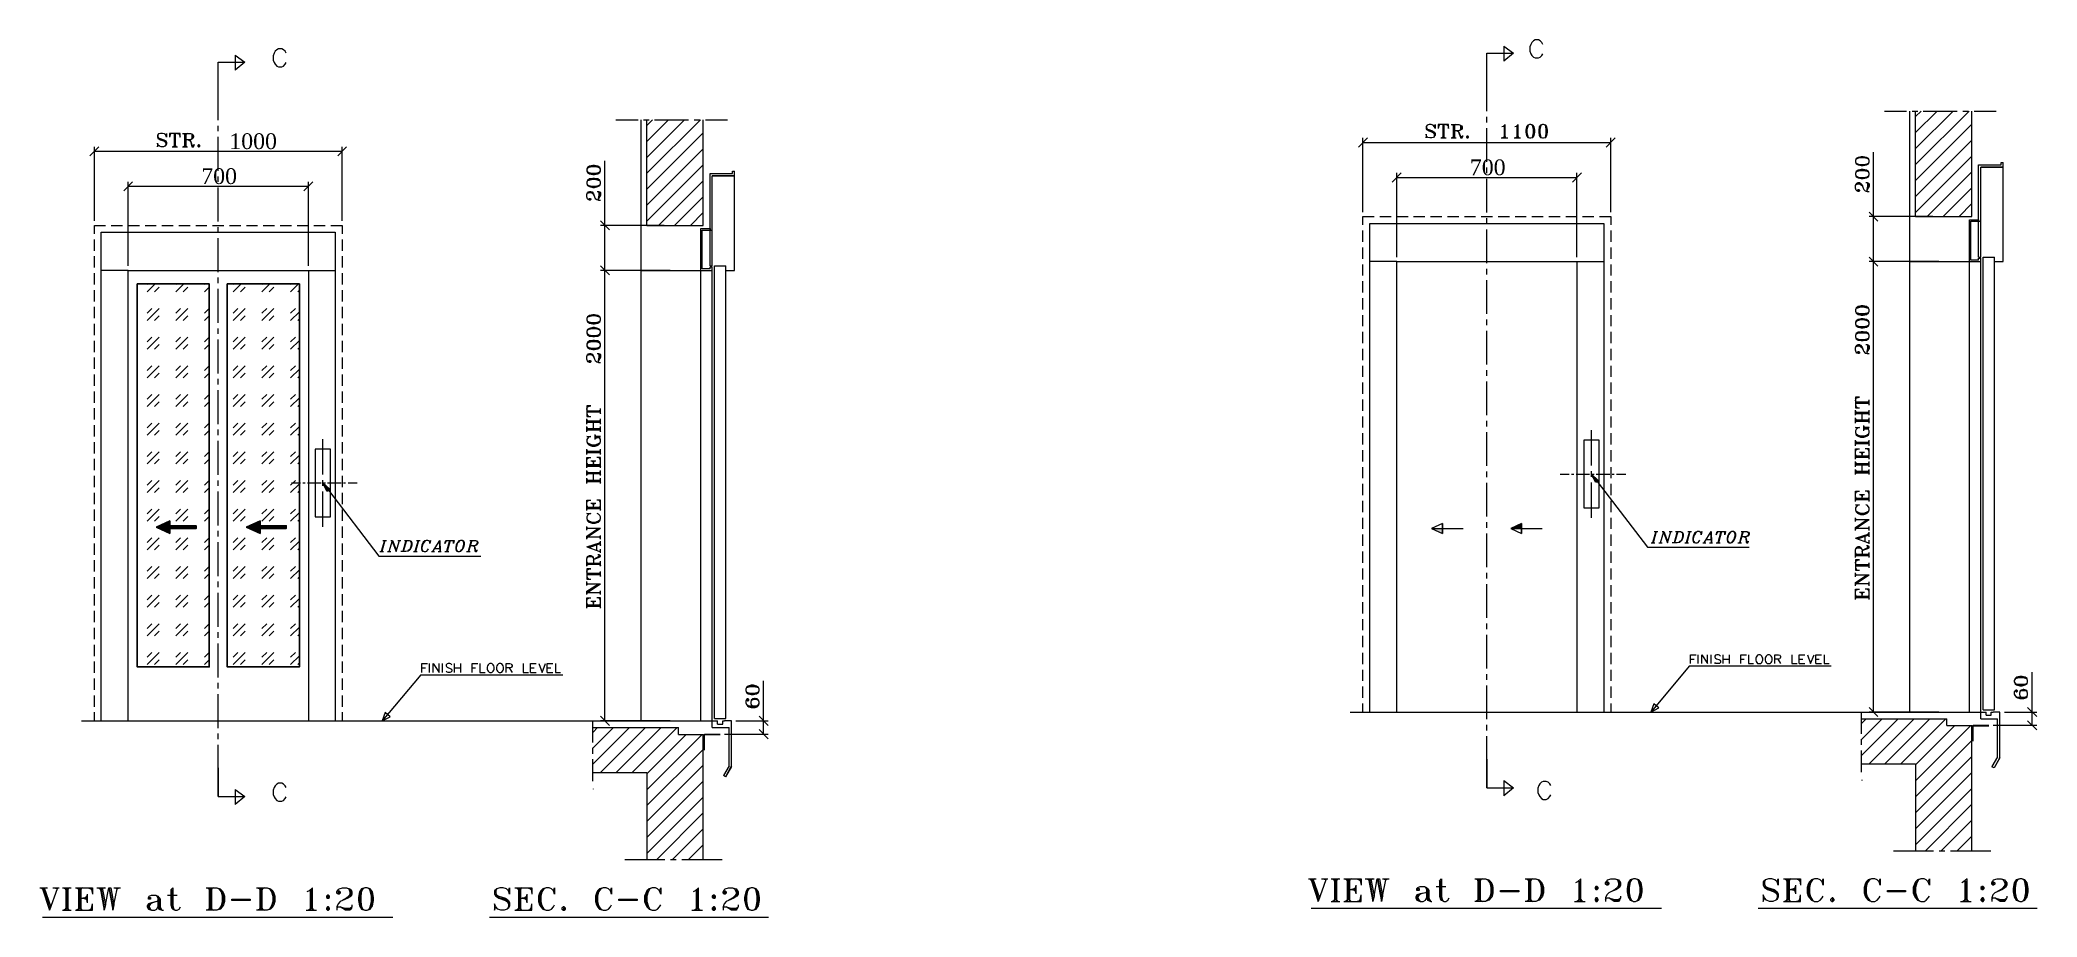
# Model space of a CAD drawing. Header units: inches. Extents: x 8 to 8872, y 4 to 3898.
import ezdxf

# ---------------------------------------------------------------- set-up
doc = ezdxf.new("R2010")
doc.units = ezdxf.units.IN
doc.header["$MEASUREMENT"] = 0
doc.styles.add('nassar2', font='cent.shx', dxfattribs={"height": 60})
pattern_1 = [(45, (38412.71, -9184.77), (127.27922, 0), [75, -105]), (45, (38444.53, -9184.77), (127.27922, 0), [30, -150]), (45, (38412.71, -9152.95), (127.27922, 0), [30, -150])]

msp = doc.modelspace()

# ---------------------------------------------------------------- texts
at = {"char_height": 70, "attachment_point": 1, "style": 'nassar2'}
for s, insert in [('1000', (848.1, 3483.1, -137)), ('700', (723.6, 3328, -137)), ('700', (6354.2, 3367.1, -137)), ('700', (6354.2, 3367.1, -137))]:
    msp.add_mtext_dynamic_manual_height_columns(s, width=1133.667, gutter_width=250, heights=[167.5], dxfattribs=dict(at, insert=insert))

# ---------------------------------------------------------------- hatches: boundary and pattern name
h = msp.add_hatch()
h.set_pattern_fill('GOST_GLASS', color=256, scale=15)
h.set_pattern_definition(pattern_1)
h.paths.add_polyline_path([(759, 1114.1), (439.1, 1114.1), (439.1, 2814.5), (759, 2814.5)])
h = msp.add_hatch()
h.set_pattern_fill('GOST_GLASS', color=256, scale=15)
h.set_pattern_definition(pattern_1)
h.paths.add_polyline_path([(839, 1114.1), (1158.9, 1114.1), (1158.9, 2814.5), (839, 2814.5)])
at = {"transparency": 33554666}
for points in [[(6912.8, 1933.8), (6894.1, 1970.2), (6924.3, 1942.1)], [(6912.8, 1933.8), (6894.1, 1970.2), (6924.3, 1942.1)], [(1282.2, 1894.6), (1263.4, 1931.1), (1293.6, 1903)], [(1282.2, 1894.6), (1263.4, 1931.1), (1293.6, 1903)]]:
    msp.add_hatch(color=7, dxfattribs=at).paths.add_polyline_path(points)
h = msp.add_hatch(color=256)
h.dxf.hatch_style = 1
h.paths.add_polyline_path([(584.4, 1735.2), (584.4, 1707.1), (523, 1735.2)])
h.paths.add_polyline_path([(523, 1735.2), (584.4, 1763.3), (584.4, 1735.2)])
h = msp.add_hatch()
h.set_pattern_fill('ANSI31', color=256)
h.set_pattern_definition([(45, (27198.66668, -20360.23155), (-0.08838834765, 0.08838834765), [])])
h.paths.add_polyline_path([(700.9, 1735.2), (584.4, 1735.2), (584.4, 1729.2), (700.9, 1729.2)])
h.paths.add_polyline_path([(700.9, 1741.2), (584.4, 1741.2), (584.4, 1735.2), (700.9, 1735.2)])
h = msp.add_hatch(color=256)
h.dxf.hatch_style = 1
h.paths.add_polyline_path([(984.3, 1735.2), (984.3, 1707.1), (922.9, 1735.2)])
h.paths.add_polyline_path([(922.9, 1735.2), (984.3, 1763.3), (984.3, 1735.2)])
h = msp.add_hatch()
h.set_pattern_fill('ANSI31', color=256)
h.set_pattern_definition([(45, (26798.79131, -20360.23155), (-0.08838834765, 0.08838834765), [])])
h.paths.add_polyline_path([(1100.8, 1735.2), (984.3, 1735.2), (984.3, 1729.2), (1100.8, 1729.2)])
h.paths.add_polyline_path([(1100.8, 1741.2), (984.3, 1741.2), (984.3, 1735.2), (1100.8, 1735.2)])
h = msp.add_hatch(color=256)
h.dxf.hatch_style = 1
h.paths.add_polyline_path([(6232.1, 1706.6), (6232.1, 1728.6), (6183.8, 1728.6)])
h.paths.add_polyline_path([(6535.5, 1728.6), (6583.8, 1728.6), (6583.8, 1750.7)])
h = msp.add_hatch(color=256)
h.dxf.hatch_style = 1
h.paths.add_polyline_path([(6232.1, 1706.6), (6232.1, 1728.6), (6183.8, 1728.6)])
h.paths.add_polyline_path([(6535.5, 1728.6), (6583.8, 1728.6), (6583.8, 1750.7)])
h = msp.add_hatch(color=256)
h.dxf.hatch_style = 1
h.paths.add_polyline_path([(6583.8, 1750.7), (6535.5, 1728.6), (6583.8, 1728.6)])
h = msp.add_hatch(color=256)
h.dxf.hatch_style = 1
h.paths.add_polyline_path([(6583.8, 1750.7), (6535.5, 1728.6), (6583.8, 1728.6)])

# ---------------------------------------------------------------- linework, layer by layer
for p, q in [((584.4, 1763.3, -137), (584.4, 1707.1, -137)), ((584.4, 1763.3, -137), (584.4, 1707.1, -137)), ((984.3, 1763.3, -137), (984.3, 1707.1, -137)), ((984.3, 1763.3, -137), (984.3, 1707.1, -137)), ((6232.1, 1750.7, -137), (6232.1, 1706.6, -137)), ((6232.1, 1750.7, -137), (6232.1, 1706.6, -137)), ((6583.8, 1750.7, -137), (6583.8, 1706.6, -137)), ((6583.8, 1750.7, -137), (6583.8, 1706.6, -137))]:
    msp.add_line(p, q)
at = {"color": 7, "linetype": 'Continuous', "lineweight": 20, "transparency": 33554666, "elevation": -137}
for points in [[(874, 3830.5), (916.7, 3799.3), (874, 3763.9)], [(874, 3830.5), (874, 3763.9), (874, 3763.9)], [(874, 3830.5), (916.7, 3799.3), (874, 3763.9)], [(874, 3830.5), (874, 3763.9), (874, 3763.9)], [(1100.6, 3838.8), (1096.5, 3847.2), (1089.2, 3854.4), (1081.9, 3858.6), (1066.3, 3858.6), (1059, 3854.4), (1051.7, 3847.2), (1047.5, 3838.8), (1043.4, 3827.4), (1043.4, 3808.6), (1047.5, 3797.2), (1051.7, 3789.9), (1059, 3781.6), (1066.3, 3778.4), (1081.9, 3778.4), (1089.2, 3781.6), (1096.5, 3789.9), (1100.6, 3797.2)], [(1100.6, 3838.8), (1096.5, 3847.2), (1089.2, 3854.4), (1081.9, 3858.6), (1066.3, 3858.6), (1059, 3854.4), (1051.7, 3847.2), (1047.5, 3838.8), (1043.4, 3827.4), (1043.4, 3808.6), (1047.5, 3797.2), (1051.7, 3789.9), (1059, 3781.6), (1066.3, 3778.4), (1081.9, 3778.4), (1089.2, 3781.6), (1096.5, 3789.9), (1100.6, 3797.2)], [(6429.6, 3838.4), (6547.3, 3838.4), (6547.3, 3838.4)], [(6429.6, 3697.8), (6429.6, 3838.4), (6429.6, 3838.4)], [(6429.6, 3838.4), (6547.3, 3838.4), (6547.3, 3838.4)], [(6429.6, 3697.8), (6429.6, 3838.4), (6429.6, 3838.4)], [(6504.6, 3869.6), (6547.3, 3838.4), (6504.6, 3803)], [(6504.6, 3869.6), (6504.6, 3803), (6504.6, 3803)], [(6504.6, 3869.6), (6547.3, 3838.4), (6504.6, 3803)], [(6504.6, 3869.6), (6504.6, 3803), (6504.6, 3803)], [(6677.7, 3877.9), (6673.6, 3886.3), (6666.3, 3893.6), (6659, 3897.7), (6643.4, 3897.7), (6636.1, 3893.6), (6628.8, 3886.3), (6624.6, 3877.9), (6620.5, 3866.5), (6620.5, 3847.8), (6624.6, 3836.3), (6628.8, 3829), (6636.1, 3820.7), (6643.4, 3817.6), (6659, 3817.6), (6666.3, 3820.7), (6673.6, 3829), (6677.7, 3836.3)], [(799, 3799.3), (916.7, 3799.3), (916.7, 3799.3)], [(799, 3658.7), (799, 3799.3), (799, 3799.3)], [(799, 3799.3), (916.7, 3799.3), (916.7, 3799.3)], [(799, 3658.7), (799, 3799.3), (799, 3799.3)], [(6429.6, 3581.2), (6429.6, 3731.1), (6429.6, 3731.1)], [(6429.6, 3581.2), (6429.6, 3731.1), (6429.6, 3731.1)], [(799, 3542), (799, 3692), (799, 3692)], [(799, 3542), (799, 3692), (799, 3692)], [(6429.6, 3531.2), (6429.6, 3556.2), (6429.6, 3556.2)], [(6429.6, 3531.2), (6429.6, 3556.2), (6429.6, 3556.2)], [(8194.7, 3582.2), (8292.6, 3582.2), (8292.6, 3582.2)], [(8194.7, 3582.2), (8292.6, 3582.2), (8292.6, 3582.2)], [(8307.2, 913.2), (8307.2, 3582.2), (8307.2, 3582.2)], [(8307.2, 913.2), (8307.2, 3582.2), (8307.2, 3582.2)], [(8316.6, 3582.2), (8342.6, 3582.2), (8342.6, 3582.2)], [(8316.6, 3582.2), (8342.6, 3582.2), (8342.6, 3582.2)], [(8332.2, 3113.6), (8332.2, 3582.2), (8332.2, 3582.2)], [(8332.2, 3557.2), (8357.2, 3582.2), (8357.2, 3582.2)], [(8332.2, 3486.4), (8428, 3582.2), (8428, 3582.2)], [(8332.2, 3415.6), (8498.8, 3582.2), (8498.8, 3582.2)], [(8332.2, 3344.8), (8569.6, 3582.2), (8569.6, 3582.2)], [(8332.2, 3113.6), (8332.2, 3582.2), (8332.2, 3582.2)], [(8332.2, 3557.2), (8357.2, 3582.2), (8357.2, 3582.2)], [(8332.2, 3486.4), (8428, 3582.2), (8428, 3582.2)], [(8332.2, 3415.6), (8498.8, 3582.2), (8498.8, 3582.2)], [(8332.2, 3344.8), (8569.6, 3582.2), (8569.6, 3582.2)], [(8366.5, 3582.2), (8516.5, 3582.2), (8516.5, 3582.2)], [(8366.5, 3582.2), (8516.5, 3582.2), (8516.5, 3582.2)], [(8542.5, 3582.2), (8566.5, 3582.2), (8566.5, 3582.2)], [(8542.5, 3582.2), (8566.5, 3582.2), (8566.5, 3582.2)], [(8582.1, 3113.6), (8582.1, 3582.2), (8582.1, 3582.2)], [(8582.1, 3113.6), (8582.1, 3582.2), (8582.1, 3582.2)], [(8592.5, 3582.2), (8690.4, 3582.2), (8690.4, 3582.2)], [(8592.5, 3582.2), (8690.4, 3582.2), (8690.4, 3582.2)], [(565.7, 3474.4), (568.9, 3482.7), (568.9, 3466), (565.7, 3474.4), (560.5, 3480.6), (551.2, 3482.7), (542.8, 3482.7), (534.5, 3480.6), (529.3, 3474.4), (529.3, 3466), (531.4, 3460.8), (540.7, 3454.6), (557.4, 3449.4), (562.6, 3446.2), (565.7, 3440), (565.7, 3431.7), (562.6, 3425.4)], [(565.7, 3474.4), (568.9, 3482.7), (568.9, 3466), (565.7, 3474.4), (560.5, 3480.6), (551.2, 3482.7), (542.8, 3482.7), (534.5, 3480.6), (529.3, 3474.4), (529.3, 3466), (531.4, 3460.8), (540.7, 3454.6), (557.4, 3449.4), (562.6, 3446.2), (565.7, 3440), (565.7, 3431.7), (562.6, 3425.4)], [(534.5, 3480.6), (531.4, 3474.4), (531.4, 3469.2), (534.5, 3462.9), (540.7, 3460.8), (557.4, 3454.6), (565.7, 3449.4), (568.9, 3443.1), (568.9, 3434.8), (565.7, 3429.6), (562.6, 3425.4), (555.3, 3423.3), (545.9, 3423.3), (537.6, 3425.4), (531.4, 3431.7), (529.3, 3440), (529.3, 3423.3), (531.4, 3431.7)], [(534.5, 3480.6), (531.4, 3474.4), (531.4, 3469.2), (534.5, 3462.9), (540.7, 3460.8), (557.4, 3454.6), (565.7, 3449.4), (568.9, 3443.1), (568.9, 3434.8), (565.7, 3429.6), (562.6, 3425.4), (555.3, 3423.3), (545.9, 3423.3), (537.6, 3425.4), (531.4, 3431.7), (529.3, 3440), (529.3, 3423.3), (531.4, 3431.7)], [(531.4, 3466), (534.5, 3460.8), (540.7, 3457.7), (557.4, 3451.4), (562.6, 3449.4), (565.7, 3443.1)], [(531.4, 3466), (534.5, 3460.8), (540.7, 3457.7), (557.4, 3451.4), (562.6, 3449.4), (565.7, 3443.1)], [(582.4, 3482.7), (582.4, 3466), (582.4, 3466)], [(629.3, 3466), (629.3, 3482.7), (582.4, 3482.7)], [(586.6, 3482.7), (582.4, 3466), (582.4, 3466)], [(588.6, 3482.7), (582.4, 3474.4), (582.4, 3474.4)], [(591.8, 3482.7), (582.4, 3477.5), (582.4, 3477.5)], [(598, 3482.7), (582.4, 3480.6), (582.4, 3480.6)], [(582.4, 3482.7), (582.4, 3466), (582.4, 3466)], [(629.3, 3466), (629.3, 3482.7), (582.4, 3482.7)], [(586.6, 3482.7), (582.4, 3466), (582.4, 3466)], [(588.6, 3482.7), (582.4, 3474.4), (582.4, 3474.4)], [(591.8, 3482.7), (582.4, 3477.5), (582.4, 3477.5)], [(598, 3482.7), (582.4, 3480.6), (582.4, 3480.6)], [(603.2, 3482.7), (603.2, 3423.3), (603.2, 3423.3)], [(603.2, 3482.7), (603.2, 3423.3), (603.2, 3423.3)], [(606.3, 3480.6), (606.3, 3425.4), (606.3, 3425.4)], [(606.3, 3480.6), (606.3, 3425.4), (606.3, 3425.4)], [(608.4, 3482.7), (608.4, 3423.3), (608.4, 3423.3)], [(608.4, 3482.7), (608.4, 3423.3), (608.4, 3423.3)], [(614.7, 3482.7), (629.3, 3480.6), (629.3, 3480.6)], [(614.7, 3482.7), (629.3, 3480.6), (629.3, 3480.6)], [(619.9, 3482.7), (629.3, 3477.5), (629.3, 3477.5)], [(619.9, 3482.7), (629.3, 3477.5), (629.3, 3477.5)], [(623, 3482.7), (629.3, 3474.4), (629.3, 3474.4)], [(623, 3482.7), (629.3, 3474.4), (629.3, 3474.4)], [(626.1, 3482.7), (629.3, 3466), (629.3, 3466)], [(626.1, 3482.7), (629.3, 3466), (629.3, 3466)], [(640.7, 3482.7), (675.1, 3482.7), (682.4, 3480.6), (686.5, 3477.5), (688.6, 3472.3), (688.6, 3466), (686.5, 3460.8), (682.4, 3457.7), (675.1, 3454.6), (655.3, 3454.6)], [(640.7, 3482.7), (675.1, 3482.7), (682.4, 3480.6), (686.5, 3477.5), (688.6, 3472.3), (688.6, 3466), (686.5, 3460.8), (682.4, 3457.7), (675.1, 3454.6), (655.3, 3454.6)], [(642.8, 3482.7), (649, 3480.6), (649, 3480.6)], [(642.8, 3482.7), (649, 3480.6), (649, 3480.6)], [(645.9, 3482.7), (649, 3477.5), (649, 3477.5)], [(645.9, 3482.7), (649, 3477.5), (649, 3477.5)], [(649, 3482.7), (649, 3423.3), (649, 3423.3)], [(649, 3482.7), (649, 3423.3), (649, 3423.3)], [(651.1, 3480.6), (651.1, 3425.4), (651.1, 3425.4)], [(651.1, 3480.6), (651.1, 3425.4), (651.1, 3425.4)], [(655.3, 3482.7), (655.3, 3423.3), (655.3, 3423.3)], [(657.4, 3482.7), (655.3, 3477.5), (655.3, 3477.5)], [(660.5, 3482.7), (655.3, 3480.6), (655.3, 3480.6)], [(655.3, 3482.7), (655.3, 3423.3), (655.3, 3423.3)], [(657.4, 3482.7), (655.3, 3477.5), (655.3, 3477.5)], [(660.5, 3482.7), (655.3, 3480.6), (655.3, 3480.6)], [(675.1, 3482.7), (680.3, 3480.6), (682.4, 3474.4), (682.4, 3462.9), (680.3, 3457.7), (675.1, 3454.6)], [(675.1, 3482.7), (680.3, 3480.6), (682.4, 3474.4), (682.4, 3462.9), (680.3, 3457.7), (675.1, 3454.6)], [(682.4, 3477.5), (686.5, 3472.3), (686.5, 3466), (682.4, 3460.8)], [(682.4, 3477.5), (686.5, 3472.3), (686.5, 3466), (682.4, 3460.8)], [(799, 3492.1), (799, 3517.1), (799, 3517.1)], [(799, 3492.1), (799, 3517.1), (799, 3517.1)], [(799, 3317.1), (799, 3467.1), (799, 3467.1)], [(799, 3317.1), (799, 3467.1), (799, 3467.1)], [(2564.1, 3543.1), (2662, 3543.1), (2662, 3543.1)], [(2564.1, 3543.1), (2662, 3543.1), (2662, 3543.1)], [(2676.5, 874.1), (2676.5, 3543.1), (2676.5, 3543.1)], [(2676.5, 874.1), (2676.5, 3543.1), (2676.5, 3543.1)], [(2685.9, 3543.1), (2711.9, 3543.1), (2711.9, 3543.1)], [(2685.9, 3543.1), (2711.9, 3543.1), (2711.9, 3543.1)], [(2701.5, 3074.5), (2701.5, 3543.1), (2701.5, 3543.1)], [(2701.5, 3518.1), (2726.5, 3543.1), (2726.5, 3543.1)], [(2701.5, 3447.3), (2797.3, 3543.1), (2797.3, 3543.1)], [(2701.5, 3376.5), (2868.1, 3543.1), (2868.1, 3543.1)], [(2701.5, 3305.7), (2939, 3543.1), (2939, 3543.1)], [(2701.5, 3074.5), (2701.5, 3543.1), (2701.5, 3543.1)], [(2701.5, 3518.1), (2726.5, 3543.1), (2726.5, 3543.1)], [(2701.5, 3447.3), (2797.3, 3543.1), (2797.3, 3543.1)], [(2701.5, 3376.5), (2868.1, 3543.1), (2868.1, 3543.1)], [(2701.5, 3305.7), (2939, 3543.1), (2939, 3543.1)], [(2701.5, 3234.8), (2951.4, 3484.8), (2951.4, 3484.8)], [(2701.5, 3234.8), (2951.4, 3484.8), (2951.4, 3484.8)], [(2735.9, 3543.1), (2885.8, 3543.1), (2885.8, 3543.1)], [(2735.9, 3543.1), (2885.8, 3543.1), (2885.8, 3543.1)], [(2911.9, 3543.1), (2935.8, 3543.1), (2935.8, 3543.1)], [(2911.9, 3543.1), (2935.8, 3543.1), (2935.8, 3543.1)], [(2951.4, 3074.5), (2951.4, 3543.1), (2951.4, 3543.1)], [(2951.4, 3074.5), (2951.4, 3543.1), (2951.4, 3543.1)], [(2961.9, 3543.1), (3059.7, 3543.1), (3059.7, 3543.1)], [(2961.9, 3543.1), (3059.7, 3543.1), (3059.7, 3543.1)], [(5899.6, 3462.5), (5860, 3421.8), (5860, 3421.8)], [(5899.6, 3462.5), (5860, 3421.8), (5860, 3421.8)], [(5879.8, 3133.4), (5879.8, 3462.5), (5879.8, 3462.5)], [(5879.8, 3133.4), (5879.8, 3462.5), (5879.8, 3462.5)], [(6196.4, 3513.5), (6199.5, 3521.8), (6199.5, 3505.1), (6196.4, 3513.5), (6191.2, 3519.7), (6181.8, 3521.8), (6173.5, 3521.8), (6165.1, 3519.7), (6159.9, 3513.5), (6159.9, 3505.1), (6162, 3499.9), (6171.4, 3493.7), (6188, 3488.5), (6193.3, 3485.4), (6196.4, 3479.1), (6196.4, 3470.8), (6193.3, 3464.5)], [(6196.4, 3513.5), (6199.5, 3521.8), (6199.5, 3505.1), (6196.4, 3513.5), (6191.2, 3519.7), (6181.8, 3521.8), (6173.5, 3521.8), (6165.1, 3519.7), (6159.9, 3513.5), (6159.9, 3505.1), (6162, 3499.9), (6171.4, 3493.7), (6188, 3488.5), (6193.3, 3485.4), (6196.4, 3479.1), (6196.4, 3470.8), (6193.3, 3464.5)], [(6165.1, 3519.7), (6162, 3513.5), (6162, 3508.3), (6165.1, 3502), (6171.4, 3499.9), (6188, 3493.7), (6196.4, 3488.5), (6199.5, 3482.2), (6199.5, 3473.9), (6196.4, 3468.7), (6193.3, 3464.5), (6186, 3462.5), (6176.6, 3462.5), (6168.3, 3464.5), (6162, 3470.8), (6159.9, 3479.1), (6159.9, 3462.5), (6162, 3470.8)], [(6165.1, 3519.7), (6162, 3513.5), (6162, 3508.3), (6165.1, 3502), (6171.4, 3499.9), (6188, 3493.7), (6196.4, 3488.5), (6199.5, 3482.2), (6199.5, 3473.9), (6196.4, 3468.7), (6193.3, 3464.5), (6186, 3462.5), (6176.6, 3462.5), (6168.3, 3464.5), (6162, 3470.8), (6159.9, 3479.1), (6159.9, 3462.5), (6162, 3470.8)], [(6162, 3505.1), (6165.1, 3499.9), (6171.4, 3496.8), (6188, 3490.6), (6193.3, 3488.5), (6196.4, 3482.2)], [(6162, 3505.1), (6165.1, 3499.9), (6171.4, 3496.8), (6188, 3490.6), (6193.3, 3488.5), (6196.4, 3482.2)], [(6213, 3521.8), (6213, 3505.1), (6213, 3505.1)], [(6259.9, 3505.1), (6259.9, 3521.8), (6213, 3521.8)], [(6217.2, 3521.8), (6213, 3505.1), (6213, 3505.1)], [(6219.3, 3521.8), (6213, 3513.5), (6213, 3513.5)], [(6222.4, 3521.8), (6213, 3516.6), (6213, 3516.6)], [(6228.7, 3521.8), (6213, 3519.7), (6213, 3519.7)], [(6213, 3521.8), (6213, 3505.1), (6213, 3505.1)], [(6259.9, 3505.1), (6259.9, 3521.8), (6213, 3521.8)], [(6217.2, 3521.8), (6213, 3505.1), (6213, 3505.1)], [(6219.3, 3521.8), (6213, 3513.5), (6213, 3513.5)], [(6222.4, 3521.8), (6213, 3516.6), (6213, 3516.6)], [(6228.7, 3521.8), (6213, 3519.7), (6213, 3519.7)], [(6225.5, 3462.5), (6248.4, 3462.5), (6248.4, 3462.5)], [(6225.5, 3462.5), (6248.4, 3462.5), (6248.4, 3462.5)], [(6233.9, 3464.5), (6228.7, 3462.5), (6228.7, 3462.5)], [(6233.9, 3464.5), (6228.7, 3462.5), (6228.7, 3462.5)], [(6233.9, 3468.7), (6230.7, 3462.5), (6230.7, 3462.5)], [(6233.9, 3468.7), (6230.7, 3462.5), (6230.7, 3462.5)], [(6233.9, 3521.8), (6233.9, 3462.5), (6233.9, 3462.5)], [(6233.9, 3521.8), (6233.9, 3462.5), (6233.9, 3462.5)], [(6237, 3519.7), (6237, 3464.5), (6237, 3464.5)], [(6237, 3519.7), (6237, 3464.5), (6237, 3464.5)], [(6239.1, 3521.8), (6239.1, 3462.5), (6239.1, 3462.5)], [(6239.1, 3521.8), (6239.1, 3462.5), (6239.1, 3462.5)], [(6239.1, 3468.7), (6242.2, 3462.5), (6242.2, 3462.5)], [(6239.1, 3468.7), (6242.2, 3462.5), (6242.2, 3462.5)], [(6239.1, 3464.5), (6245.3, 3462.5), (6245.3, 3462.5)], [(6239.1, 3464.5), (6245.3, 3462.5), (6245.3, 3462.5)], [(6245.3, 3521.8), (6259.9, 3519.7), (6259.9, 3519.7)], [(6245.3, 3521.8), (6259.9, 3519.7), (6259.9, 3519.7)], [(6250.5, 3521.8), (6259.9, 3516.6), (6259.9, 3516.6)], [(6250.5, 3521.8), (6259.9, 3516.6), (6259.9, 3516.6)], [(6253.7, 3521.8), (6259.9, 3513.5), (6259.9, 3513.5)], [(6253.7, 3521.8), (6259.9, 3513.5), (6259.9, 3513.5)], [(6256.8, 3521.8), (6259.9, 3505.1), (6259.9, 3505.1)], [(6256.8, 3521.8), (6259.9, 3505.1), (6259.9, 3505.1)], [(6271.4, 3521.8), (6305.7, 3521.8), (6313, 3519.7), (6317.2, 3516.6), (6319.3, 3511.4), (6319.3, 3505.1), (6317.2, 3499.9), (6313, 3496.8), (6305.7, 3493.7), (6285.9, 3493.7)], [(6271.4, 3521.8), (6305.7, 3521.8), (6313, 3519.7), (6317.2, 3516.6), (6319.3, 3511.4), (6319.3, 3505.1), (6317.2, 3499.9), (6313, 3496.8), (6305.7, 3493.7), (6285.9, 3493.7)], [(6271.4, 3462.5), (6293.2, 3462.5), (6293.2, 3462.5)], [(6271.4, 3462.5), (6293.2, 3462.5), (6293.2, 3462.5)], [(6273.4, 3521.8), (6279.7, 3519.7), (6279.7, 3519.7)], [(6273.4, 3521.8), (6279.7, 3519.7), (6279.7, 3519.7)], [(6279.7, 3464.5), (6273.4, 3462.5), (6273.4, 3462.5)], [(6279.7, 3464.5), (6273.4, 3462.5), (6273.4, 3462.5)], [(6276.6, 3521.8), (6279.7, 3516.6), (6279.7, 3516.6)], [(6276.6, 3521.8), (6279.7, 3516.6), (6279.7, 3516.6)], [(6279.7, 3468.7), (6276.6, 3462.5), (6276.6, 3462.5)], [(6279.7, 3468.7), (6276.6, 3462.5), (6276.6, 3462.5)], [(6279.7, 3521.8), (6279.7, 3462.5), (6279.7, 3462.5)], [(6279.7, 3521.8), (6279.7, 3462.5), (6279.7, 3462.5)], [(6281.8, 3519.7), (6281.8, 3464.5), (6281.8, 3464.5)], [(6281.8, 3519.7), (6281.8, 3464.5), (6281.8, 3464.5)], [(6285.9, 3521.8), (6285.9, 3462.5), (6285.9, 3462.5)], [(6288, 3521.8), (6285.9, 3516.6), (6285.9, 3516.6)], [(6291.1, 3521.8), (6285.9, 3519.7), (6285.9, 3519.7)], [(6285.9, 3521.8), (6285.9, 3462.5), (6285.9, 3462.5)], [(6288, 3521.8), (6285.9, 3516.6), (6285.9, 3516.6)], [(6291.1, 3521.8), (6285.9, 3519.7), (6285.9, 3519.7)], [(6285.9, 3468.7), (6288, 3462.5), (6288, 3462.5)], [(6285.9, 3468.7), (6288, 3462.5), (6288, 3462.5)], [(6285.9, 3464.5), (6291.1, 3462.5), (6291.1, 3462.5)], [(6285.9, 3464.5), (6291.1, 3462.5), (6291.1, 3462.5)], [(6296.3, 3493.7), (6302.6, 3490.6), (6305.7, 3485.4), (6310.9, 3468.7), (6313, 3462.5), (6319.3, 3462.5), (6322.4, 3468.7), (6322.4, 3473.9)], [(6296.3, 3493.7), (6302.6, 3490.6), (6305.7, 3485.4), (6310.9, 3468.7), (6313, 3462.5), (6319.3, 3462.5), (6322.4, 3468.7), (6322.4, 3473.9)], [(6302.6, 3490.6), (6305.7, 3488.5), (6313, 3470.8), (6317.2, 3468.7), (6319.3, 3468.7), (6322.4, 3470.8)], [(6302.6, 3490.6), (6305.7, 3488.5), (6313, 3470.8), (6317.2, 3468.7), (6319.3, 3468.7), (6322.4, 3470.8)], [(6305.7, 3521.8), (6310.9, 3519.7), (6313, 3513.5), (6313, 3502), (6310.9, 3496.8), (6305.7, 3493.7)], [(6305.7, 3521.8), (6310.9, 3519.7), (6313, 3513.5), (6313, 3502), (6310.9, 3496.8), (6305.7, 3493.7)], [(6310.9, 3473.9), (6313, 3468.7), (6317.2, 3464.5), (6319.3, 3464.5)], [(6310.9, 3473.9), (6313, 3468.7), (6317.2, 3464.5), (6319.3, 3464.5)], [(6313, 3516.6), (6317.2, 3511.4), (6317.2, 3505.1), (6313, 3499.9)], [(6313, 3516.6), (6317.2, 3511.4), (6317.2, 3505.1), (6313, 3499.9)], [(6429.6, 3356.2), (6429.6, 3506.2), (6429.6, 3506.2)], [(6429.6, 3356.2), (6429.6, 3506.2), (6429.6, 3506.2)], [(6493.2, 3462.5), (6522.3, 3462.5), (6522.3, 3462.5)], [(6493.2, 3462.5), (6522.3, 3462.5), (6522.3, 3462.5)], [(6510.9, 3462.5), (6510.9, 3521.8), (6502.5, 3513.5), (6496.3, 3511.4)], [(6510.9, 3462.5), (6510.9, 3521.8), (6502.5, 3513.5), (6496.3, 3511.4)], [(6505.7, 3464.5), (6499.4, 3462.5), (6499.4, 3462.5)], [(6505.7, 3464.5), (6499.4, 3462.5), (6499.4, 3462.5)], [(6505.7, 3468.7), (6502.5, 3462.5), (6502.5, 3462.5)], [(6505.7, 3468.7), (6502.5, 3462.5), (6502.5, 3462.5)], [(6505.7, 3516.6), (6505.7, 3462.5), (6505.7, 3462.5)], [(6505.7, 3516.6), (6505.7, 3462.5), (6505.7, 3462.5)], [(6507.7, 3516.6), (6507.7, 3464.5), (6507.7, 3464.5)], [(6507.7, 3516.6), (6507.7, 3464.5), (6507.7, 3464.5)], [(6510.9, 3468.7), (6512.9, 3462.5), (6512.9, 3462.5)], [(6510.9, 3468.7), (6512.9, 3462.5), (6512.9, 3462.5)], [(6510.9, 3464.5), (6517.1, 3462.5), (6517.1, 3462.5)], [(6510.9, 3464.5), (6517.1, 3462.5), (6517.1, 3462.5)], [(6550.4, 3462.5), (6579.6, 3462.5), (6579.6, 3462.5)], [(6550.4, 3462.5), (6579.6, 3462.5), (6579.6, 3462.5)], [(6568.1, 3462.5), (6568.1, 3521.8), (6559.8, 3513.5), (6553.6, 3511.4)], [(6568.1, 3462.5), (6568.1, 3521.8), (6559.8, 3513.5), (6553.6, 3511.4)], [(6561.9, 3464.5), (6556.7, 3462.5), (6556.7, 3462.5)], [(6561.9, 3464.5), (6556.7, 3462.5), (6556.7, 3462.5)], [(6561.9, 3468.7), (6559.8, 3462.5), (6559.8, 3462.5)], [(6561.9, 3468.7), (6559.8, 3462.5), (6559.8, 3462.5)], [(6561.9, 3516.6), (6561.9, 3462.5), (6561.9, 3462.5)], [(6561.9, 3516.6), (6561.9, 3462.5), (6561.9, 3462.5)], [(6565, 3516.6), (6565, 3464.5), (6565, 3464.5)], [(6565, 3516.6), (6565, 3464.5), (6565, 3464.5)], [(6568.1, 3468.7), (6571.3, 3462.5), (6571.3, 3462.5)], [(6568.1, 3468.7), (6571.3, 3462.5), (6571.3, 3462.5)], [(6568.1, 3464.5), (6573.3, 3462.5), (6573.3, 3462.5)], [(6568.1, 3464.5), (6573.3, 3462.5), (6573.3, 3462.5)], [(6610.8, 3516.6), (6607.7, 3511.4), (6605.6, 3499.9), (6605.6, 3485.4), (6607.7, 3473.9), (6610.8, 3468.7)], [(6610.8, 3516.6), (6607.7, 3511.4), (6605.6, 3499.9), (6605.6, 3485.4), (6607.7, 3473.9), (6610.8, 3468.7)], [(6619.2, 3521.8), (6612.9, 3519.7), (6610.8, 3513.5), (6607.7, 3499.9), (6607.7, 3485.4), (6610.8, 3470.8), (6612.9, 3464.5), (6619.2, 3462.5)], [(6619.2, 3521.8), (6612.9, 3519.7), (6610.8, 3513.5), (6607.7, 3499.9), (6607.7, 3485.4), (6610.8, 3470.8), (6612.9, 3464.5), (6619.2, 3462.5)], [(6625.4, 3462.5), (6630.6, 3464.5), (6633.7, 3470.8), (6636.9, 3485.4), (6636.9, 3499.9), (6633.7, 3513.5), (6630.6, 3519.7), (6625.4, 3521.8)], [(6625.4, 3462.5), (6630.6, 3464.5), (6633.7, 3470.8), (6636.9, 3485.4), (6636.9, 3499.9), (6633.7, 3513.5), (6630.6, 3519.7), (6625.4, 3521.8)], [(6633.7, 3468.7), (6636.9, 3473.9), (6639, 3485.4), (6639, 3499.9), (6636.9, 3511.4), (6633.7, 3516.6)], [(6633.7, 3468.7), (6636.9, 3473.9), (6639, 3485.4), (6639, 3499.9), (6636.9, 3511.4), (6633.7, 3516.6)], [(6668.1, 3516.6), (6665, 3511.4), (6661.9, 3499.9), (6661.9, 3485.4), (6665, 3473.9), (6668.1, 3468.7)], [(6668.1, 3516.6), (6665, 3511.4), (6661.9, 3499.9), (6661.9, 3485.4), (6665, 3473.9), (6668.1, 3468.7)], [(6676.4, 3521.8), (6671.2, 3519.7), (6668.1, 3513.5), (6665, 3499.9), (6665, 3485.4), (6668.1, 3470.8), (6671.2, 3464.5), (6676.4, 3462.5)], [(6676.4, 3521.8), (6671.2, 3519.7), (6668.1, 3513.5), (6665, 3499.9), (6665, 3485.4), (6668.1, 3470.8), (6671.2, 3464.5), (6676.4, 3462.5)], [(6681.6, 3462.5), (6687.9, 3464.5), (6691, 3470.8), (6693.1, 3485.4), (6693.1, 3499.9), (6691, 3513.5), (6687.9, 3519.7), (6681.6, 3521.8)], [(6681.6, 3462.5), (6687.9, 3464.5), (6691, 3470.8), (6693.1, 3485.4), (6693.1, 3499.9), (6691, 3513.5), (6687.9, 3519.7), (6681.6, 3521.8)], [(6691, 3468.7), (6693.1, 3473.9), (6696.2, 3485.4), (6696.2, 3499.9), (6693.1, 3511.4), (6691, 3516.6)], [(6691, 3468.7), (6693.1, 3473.9), (6696.2, 3485.4), (6696.2, 3499.9), (6693.1, 3511.4), (6691, 3516.6)], [(6959.7, 3421.8), (6999.3, 3462.5), (6999.3, 3462.5)], [(6959.7, 3421.8), (6999.3, 3462.5), (6999.3, 3462.5)], [(6979.5, 3133.4), (6979.5, 3462.5), (6979.5, 3462.5)], [(6979.5, 3133.4), (6979.5, 3462.5), (6979.5, 3462.5)], [(8332.2, 3274), (8582.1, 3523.9), (8582.1, 3523.9)], [(8332.2, 3274), (8582.1, 3523.9), (8582.1, 3523.9)], [(269, 3423.3), (229.4, 3382.7), (229.4, 3382.7)], [(269, 3423.3), (229.4, 3382.7), (229.4, 3382.7)], [(249.2, 3094.3), (249.2, 3423.3), (249.2, 3423.3)], [(249.2, 3094.3), (249.2, 3423.3), (249.2, 3423.3)], [(249.2, 3403.5), (1348.8, 3403.5), (1348.8, 3403.5)], [(249.2, 3403.5), (1348.8, 3403.5), (1348.8, 3403.5)], [(594.9, 3423.3), (617.8, 3423.3), (617.8, 3423.3)], [(594.9, 3423.3), (617.8, 3423.3), (617.8, 3423.3)], [(603.2, 3425.4), (598, 3423.3), (598, 3423.3)], [(603.2, 3425.4), (598, 3423.3), (598, 3423.3)], [(603.2, 3429.6), (600.1, 3423.3), (600.1, 3423.3)], [(603.2, 3429.6), (600.1, 3423.3), (600.1, 3423.3)], [(608.4, 3429.6), (611.6, 3423.3), (611.6, 3423.3)], [(608.4, 3429.6), (611.6, 3423.3), (611.6, 3423.3)], [(608.4, 3425.4), (614.7, 3423.3), (614.7, 3423.3)], [(608.4, 3425.4), (614.7, 3423.3), (614.7, 3423.3)], [(640.7, 3423.3), (662.6, 3423.3), (662.6, 3423.3)], [(640.7, 3423.3), (662.6, 3423.3), (662.6, 3423.3)], [(649, 3425.4), (642.8, 3423.3), (642.8, 3423.3)], [(649, 3425.4), (642.8, 3423.3), (642.8, 3423.3)], [(649, 3429.6), (645.9, 3423.3), (645.9, 3423.3)], [(649, 3429.6), (645.9, 3423.3), (645.9, 3423.3)], [(655.3, 3429.6), (657.4, 3423.3), (657.4, 3423.3)], [(655.3, 3429.6), (657.4, 3423.3), (657.4, 3423.3)], [(655.3, 3425.4), (660.5, 3423.3), (660.5, 3423.3)], [(655.3, 3425.4), (660.5, 3423.3), (660.5, 3423.3)], [(665.7, 3454.6), (672, 3451.4), (675.1, 3446.2), (680.3, 3429.6), (682.4, 3423.3), (688.6, 3423.3), (691.7, 3429.6), (691.7, 3434.8)], [(665.7, 3454.6), (672, 3451.4), (675.1, 3446.2), (680.3, 3429.6), (682.4, 3423.3), (688.6, 3423.3), (691.7, 3429.6), (691.7, 3434.8)], [(672, 3451.4), (675.1, 3449.4), (682.4, 3431.7), (686.5, 3429.6), (688.6, 3429.6), (691.7, 3431.7)], [(672, 3451.4), (675.1, 3449.4), (682.4, 3431.7), (686.5, 3429.6), (688.6, 3429.6), (691.7, 3431.7)], [(680.3, 3434.8), (682.4, 3429.6), (686.5, 3425.4), (688.6, 3425.4)], [(680.3, 3434.8), (682.4, 3429.6), (686.5, 3425.4), (688.6, 3425.4)], [(1329, 3382.7), (1368.6, 3423.3), (1368.6, 3423.3)], [(1329, 3382.7), (1368.6, 3423.3), (1368.6, 3423.3)], [(1348.8, 3094.3), (1348.8, 3423.3), (1348.8, 3423.3)], [(1348.8, 3094.3), (1348.8, 3423.3), (1348.8, 3423.3)], [(2701.5, 3164), (2951.4, 3414), (2951.4, 3414)], [(2701.5, 3164), (2951.4, 3414), (2951.4, 3414)], [(5879.8, 3442.7), (6979.5, 3442.7), (6979.5, 3442.7)], [(5879.8, 3442.7), (6979.5, 3442.7), (6979.5, 3442.7)], [(8126, 3362.5), (8122.9, 3367.7), (8117.7, 3370.8), (8103.1, 3373.9), (8088.5, 3373.9), (8073.9, 3370.8), (8068.7, 3367.7), (8065.6, 3362.5)], [(8126, 3362.5), (8122.9, 3367.7), (8117.7, 3370.8), (8103.1, 3373.9), (8088.5, 3373.9), (8073.9, 3370.8), (8068.7, 3367.7), (8065.6, 3362.5)], [(8120.8, 3370.8), (8114.5, 3373.9), (8103.1, 3376), (8088.5, 3376), (8078.1, 3373.9), (8071.8, 3370.8)], [(8120.8, 3370.8), (8114.5, 3373.9), (8103.1, 3376), (8088.5, 3376), (8078.1, 3373.9), (8071.8, 3370.8)], [(8145.8, 2913.7), (8145.8, 3113.6), (8145.8, 3400)], [(8145.8, 2913.7), (8145.8, 3113.6), (8145.8, 3400)], [(8332.2, 3203.2), (8582.1, 3453.1), (8582.1, 3453.1)], [(8332.2, 3203.2), (8582.1, 3453.1), (8582.1, 3453.1)], [(8332.2, 3132.3), (8582.1, 3382.3), (8582.1, 3382.3)], [(8332.2, 3132.3), (8582.1, 3382.3), (8582.1, 3382.3)], [(799, 3267.1), (799, 3292.1), (799, 3292.1)], [(799, 3267.1), (799, 3292.1), (799, 3292.1)], [(2495.3, 3323.4), (2492.2, 3328.6), (2487, 3331.7), (2472.4, 3334.8), (2457.9, 3334.8), (2443.3, 3331.7), (2438.1, 3328.6), (2434.9, 3323.4)], [(2495.3, 3323.4), (2492.2, 3328.6), (2487, 3331.7), (2472.4, 3334.8), (2457.9, 3334.8), (2443.3, 3331.7), (2438.1, 3328.6), (2434.9, 3323.4)], [(2434.9, 3317.1), (2438.1, 3311.9), (2443.3, 3308.8), (2457.9, 3305.7), (2472.4, 3305.7), (2487, 3308.8), (2492.2, 3311.9), (2495.3, 3317.1)], [(2434.9, 3317.1), (2438.1, 3311.9), (2443.3, 3308.8), (2457.9, 3305.7), (2472.4, 3305.7), (2487, 3308.8), (2492.2, 3311.9), (2495.3, 3317.1)], [(2490.1, 3331.7), (2483.9, 3334.8), (2472.4, 3336.9), (2457.9, 3336.9), (2447.4, 3334.8), (2441.2, 3331.7)], [(2490.1, 3331.7), (2483.9, 3334.8), (2472.4, 3336.9), (2457.9, 3336.9), (2447.4, 3334.8), (2441.2, 3331.7)], [(2441.2, 3308.8), (2447.4, 3305.7), (2457.9, 3303.6), (2472.4, 3303.6), (2483.9, 3305.7), (2490.1, 3308.8)], [(2441.2, 3308.8), (2447.4, 3305.7), (2457.9, 3303.6), (2472.4, 3303.6), (2483.9, 3305.7), (2490.1, 3308.8)], [(2490.1, 3274.4), (2483.9, 3277.5), (2472.4, 3280.7), (2457.9, 3280.7), (2447.4, 3277.5), (2441.2, 3274.4)], [(2490.1, 3274.4), (2483.9, 3277.5), (2472.4, 3280.7), (2457.9, 3280.7), (2447.4, 3277.5), (2441.2, 3274.4)], [(2515.1, 2874.5), (2515.1, 3074.5), (2515.1, 3360.9)], [(2515.1, 2874.5), (2515.1, 3074.5), (2515.1, 3360.9)], [(2701.5, 3093.2), (2951.4, 3343.1), (2951.4, 3343.1)], [(2701.5, 3093.2), (2951.4, 3343.1), (2951.4, 3343.1)], [(2981.6, 2894.3), (2981.6, 3304.6), (2981.6, 3304.6)], [(2981.6, 3304.6), (3081.6, 3304.6), (3081.6, 3304.6)], [(2981.6, 2894.3), (2981.6, 3304.6), (2981.6, 3304.6)], [(2981.6, 3304.6), (3081.6, 3304.6), (3081.6, 3304.6)], [(2991, 2894.3), (2991, 3294.2), (2991, 3294.2)], [(2991, 2894.3), (2991, 3294.2), (2991, 3294.2)], [(3081.6, 3315), (3091, 3315), (3091, 3315)], [(3081.6, 3304.6), (3081.6, 3315), (3081.6, 3315)], [(3081.6, 3315), (3091, 3315), (3091, 3315)], [(3081.6, 3304.6), (3081.6, 3315), (3081.6, 3315)], [(3091, 2874.5), (3091, 3315), (3091, 3315)], [(3091, 2874.5), (3091, 3315), (3091, 3315)], [(6049.6, 3307.3), (6010, 3266.7), (6010, 3266.7)], [(6049.6, 3307.3), (6010, 3266.7), (6010, 3266.7)], [(6029.8, 2933.5), (6029.8, 3307.3), (6029.8, 3307.3)], [(6029.8, 2933.5), (6029.8, 3307.3), (6029.8, 3307.3)], [(6029.8, 3287.5), (6829.5, 3287.5), (6829.5, 3287.5)], [(6029.8, 3287.5), (6829.5, 3287.5), (6829.5, 3287.5)], [(6429.6, 3306.3), (6429.6, 3331.2), (6429.6, 3331.2)], [(6429.6, 3306.3), (6429.6, 3331.2), (6429.6, 3331.2)], [(6429.6, 3131.3), (6429.6, 3281.3), (6429.6, 3281.3)], [(6429.6, 3131.3), (6429.6, 3281.3), (6429.6, 3281.3)], [(6809.7, 3266.7), (6849.3, 3307.3), (6849.3, 3307.3)], [(6809.7, 3266.7), (6849.3, 3307.3), (6849.3, 3307.3)], [(6829.5, 2933.5), (6829.5, 3307.3), (6829.5, 3307.3)], [(6829.5, 2933.5), (6829.5, 3307.3), (6829.5, 3307.3)], [(8065.6, 3356.2), (8068.7, 3351), (8073.9, 3347.9), (8088.5, 3344.8), (8103.1, 3344.8), (8117.7, 3347.9), (8122.9, 3351), (8126, 3356.2)], [(8065.6, 3356.2), (8068.7, 3351), (8073.9, 3347.9), (8088.5, 3344.8), (8103.1, 3344.8), (8117.7, 3347.9), (8122.9, 3351), (8126, 3356.2)], [(8126, 3305.2), (8122.9, 3311.5), (8117.7, 3313.5), (8103.1, 3316.7), (8088.5, 3316.7), (8073.9, 3313.5), (8068.7, 3311.5), (8065.6, 3305.2)], [(8126, 3305.2), (8122.9, 3311.5), (8117.7, 3313.5), (8103.1, 3316.7), (8088.5, 3316.7), (8073.9, 3313.5), (8068.7, 3311.5), (8065.6, 3305.2)], [(8065.6, 3300), (8068.7, 3293.8), (8073.9, 3290.6), (8088.5, 3287.5), (8103.1, 3287.5), (8117.7, 3290.6), (8122.9, 3293.8), (8126, 3300)], [(8065.6, 3300), (8068.7, 3293.8), (8073.9, 3290.6), (8088.5, 3287.5), (8103.1, 3287.5), (8117.7, 3290.6), (8122.9, 3293.8), (8126, 3300)], [(8071.8, 3347.9), (8078.1, 3344.8), (8088.5, 3342.7), (8103.1, 3342.7), (8114.5, 3344.8), (8120.8, 3347.9)], [(8071.8, 3347.9), (8078.1, 3344.8), (8088.5, 3342.7), (8103.1, 3342.7), (8114.5, 3344.8), (8120.8, 3347.9)], [(8120.8, 3313.5), (8114.5, 3316.7), (8103.1, 3319.8), (8088.5, 3319.8), (8078.1, 3316.7), (8071.8, 3313.5)], [(8120.8, 3313.5), (8114.5, 3316.7), (8103.1, 3319.8), (8088.5, 3319.8), (8078.1, 3316.7), (8071.8, 3313.5)], [(8071.8, 3290.6), (8078.1, 3287.5), (8088.5, 3285.4), (8103.1, 3285.4), (8114.5, 3287.5), (8120.8, 3290.6)], [(8071.8, 3290.6), (8078.1, 3287.5), (8088.5, 3285.4), (8103.1, 3285.4), (8114.5, 3287.5), (8120.8, 3290.6)], [(8383.2, 3113.6), (8582.1, 3311.5), (8582.1, 3311.5)], [(8383.2, 3113.6), (8582.1, 3311.5), (8582.1, 3311.5)], [(8612.3, 2933.5), (8612.3, 3343.7), (8612.3, 3343.7)], [(8612.3, 3343.7), (8712.3, 3343.7), (8712.3, 3343.7)], [(8612.3, 2933.5), (8612.3, 3343.7), (8612.3, 3343.7)], [(8612.3, 3343.7), (8712.3, 3343.7), (8712.3, 3343.7)], [(8621.7, 2933.5), (8621.7, 3333.3), (8621.7, 3333.3)], [(8621.7, 2933.5), (8621.7, 3333.3), (8621.7, 3333.3)], [(8712.3, 3354.2), (8721.6, 3354.2), (8721.6, 3354.2)], [(8712.3, 3343.7), (8712.3, 3354.2), (8712.3, 3354.2)], [(8712.3, 3354.2), (8721.6, 3354.2), (8721.6, 3354.2)], [(8712.3, 3343.7), (8712.3, 3354.2), (8712.3, 3354.2)], [(8721.6, 2913.7), (8721.6, 3354.2), (8721.6, 3354.2)], [(8721.6, 2913.7), (8721.6, 3354.2), (8721.6, 3354.2)], [(418.9, 3268.2), (379.3, 3227.6), (379.3, 3227.6)], [(418.9, 3268.2), (379.3, 3227.6), (379.3, 3227.6)], [(399.1, 2894.3), (399.1, 3268.2), (399.1, 3268.2)], [(399.1, 2894.3), (399.1, 3268.2), (399.1, 3268.2)], [(399.1, 3248.4), (1198.9, 3248.4), (1198.9, 3248.4)], [(399.1, 3248.4), (1198.9, 3248.4), (1198.9, 3248.4)], [(799, 3092.2), (799, 3242.1), (799, 3242.1)], [(799, 3092.2), (799, 3242.1), (799, 3242.1)], [(799, 3092.2), (799, 3194.2), (799, 3194.2)], [(799, 3092.2), (799, 3194.2), (799, 3194.2)], [(1179.1, 3227.6), (1218.7, 3268.2), (1218.7, 3268.2)], [(1179.1, 3227.6), (1218.7, 3268.2), (1218.7, 3268.2)], [(1198.9, 2894.3), (1198.9, 3268.2), (1198.9, 3268.2)], [(1198.9, 2894.3), (1198.9, 3268.2), (1198.9, 3268.2)], [(2495.3, 3266.1), (2492.2, 3272.3), (2487, 3274.4), (2472.4, 3277.5), (2457.9, 3277.5), (2443.3, 3274.4), (2438.1, 3272.3), (2434.9, 3266.1)], [(2495.3, 3266.1), (2492.2, 3272.3), (2487, 3274.4), (2472.4, 3277.5), (2457.9, 3277.5), (2443.3, 3274.4), (2438.1, 3272.3), (2434.9, 3266.1)], [(2434.9, 3260.9), (2438.1, 3254.6), (2443.3, 3251.5), (2457.9, 3248.4), (2472.4, 3248.4), (2487, 3251.5), (2492.2, 3254.6), (2495.3, 3260.9)], [(2434.9, 3260.9), (2438.1, 3254.6), (2443.3, 3251.5), (2457.9, 3248.4), (2472.4, 3248.4), (2487, 3251.5), (2492.2, 3254.6), (2495.3, 3260.9)], [(2443.3, 3189), (2443.3, 3192.2), (2447.4, 3194.2), (2449.5, 3194.2), (2452.6, 3192.2), (2452.6, 3189), (2449.5, 3185.9), (2447.4, 3185.9), (2441.2, 3189), (2438.1, 3192.2), (2434.9, 3200.5), (2434.9, 3211.9), (2438.1, 3220.3), (2441.2, 3223.4), (2447.4, 3225.5), (2452.6, 3225.5), (2457.9, 3223.4), (2464.1, 3215.1), (2469.3, 3200.5), (2472.4, 3194.2), (2478.7, 3189), (2487, 3185.9), (2495.3, 3185.9)], [(2443.3, 3189), (2443.3, 3192.2), (2447.4, 3194.2), (2449.5, 3194.2), (2452.6, 3192.2), (2452.6, 3189), (2449.5, 3185.9), (2447.4, 3185.9), (2441.2, 3189), (2438.1, 3192.2), (2434.9, 3200.5), (2434.9, 3211.9), (2438.1, 3220.3), (2441.2, 3223.4), (2447.4, 3225.5), (2452.6, 3225.5), (2457.9, 3223.4), (2464.1, 3215.1), (2469.3, 3200.5), (2472.4, 3194.2), (2478.7, 3189), (2487, 3185.9), (2495.3, 3185.9)], [(2434.9, 3211.9), (2438.1, 3217.1), (2447.4, 3220.3), (2452.6, 3220.3), (2457.9, 3217.1), (2464.1, 3211.9), (2469.3, 3200.5)], [(2434.9, 3211.9), (2438.1, 3217.1), (2447.4, 3220.3), (2452.6, 3220.3), (2457.9, 3217.1), (2464.1, 3211.9), (2469.3, 3200.5)], [(2441.2, 3251.5), (2447.4, 3248.4), (2457.9, 3246.3), (2472.4, 3246.3), (2483.9, 3248.4), (2490.1, 3251.5)], [(2441.2, 3251.5), (2447.4, 3248.4), (2457.9, 3246.3), (2472.4, 3246.3), (2483.9, 3248.4), (2490.1, 3251.5)], [(2441.2, 3220.3), (2447.4, 3223.4), (2452.6, 3223.4), (2457.9, 3220.3)], [(2441.2, 3220.3), (2447.4, 3223.4), (2452.6, 3223.4), (2457.9, 3220.3)], [(2480.8, 3225.5), (2487, 3225.5), (2492.2, 3223.4), (2495.3, 3220.3), (2495.3, 3208.8), (2487, 3194.2), (2492.2, 3208.8), (2492.2, 3220.3), (2490.1, 3223.4)], [(2480.8, 3225.5), (2487, 3225.5), (2492.2, 3223.4), (2495.3, 3220.3), (2495.3, 3208.8), (2487, 3194.2), (2492.2, 3208.8), (2492.2, 3220.3), (2490.1, 3223.4)], [(2490.1, 3185.9), (2487, 3189), (2487, 3194.2), (2490.1, 3208.8), (2490.1, 3220.3), (2487, 3225.5)], [(2490.1, 3185.9), (2487, 3189), (2487, 3194.2), (2490.1, 3208.8), (2490.1, 3220.3), (2487, 3225.5)], [(2752.6, 3074.5), (2951.4, 3272.3), (2951.4, 3272.3)], [(2752.6, 3074.5), (2951.4, 3272.3), (2951.4, 3272.3)], [(2824.4, 3074.5), (2951.4, 3201.5), (2951.4, 3201.5)], [(2824.4, 3074.5), (2951.4, 3201.5), (2951.4, 3201.5)], [(6429.6, 3131.3), (6429.6, 3233.4), (6429.6, 3233.4)], [(6429.6, 3131.3), (6429.6, 3233.4), (6429.6, 3233.4)], [(8073.9, 3228.2), (8073.9, 3231.3), (8078.1, 3233.4), (8080.2, 3233.4), (8083.3, 3231.3), (8083.3, 3228.2), (8080.2, 3225), (8078.1, 3225), (8071.8, 3228.2), (8068.7, 3231.3), (8065.6, 3239.6), (8065.6, 3251.1), (8068.7, 3259.4), (8071.8, 3262.5), (8078.1, 3264.6), (8083.3, 3264.6), (8088.5, 3262.5), (8094.7, 3254.2), (8100, 3239.6), (8103.1, 3233.4), (8109.3, 3228.2), (8117.7, 3225), (8126, 3225)], [(8073.9, 3228.2), (8073.9, 3231.3), (8078.1, 3233.4), (8080.2, 3233.4), (8083.3, 3231.3), (8083.3, 3228.2), (8080.2, 3225), (8078.1, 3225), (8071.8, 3228.2), (8068.7, 3231.3), (8065.6, 3239.6), (8065.6, 3251.1), (8068.7, 3259.4), (8071.8, 3262.5), (8078.1, 3264.6), (8083.3, 3264.6), (8088.5, 3262.5), (8094.7, 3254.2), (8100, 3239.6), (8103.1, 3233.4), (8109.3, 3228.2), (8117.7, 3225), (8126, 3225)], [(8065.6, 3251.1), (8068.7, 3256.3), (8078.1, 3259.4), (8083.3, 3259.4), (8088.5, 3256.3), (8094.7, 3251.1), (8100, 3239.6)], [(8065.6, 3251.1), (8068.7, 3256.3), (8078.1, 3259.4), (8083.3, 3259.4), (8088.5, 3256.3), (8094.7, 3251.1), (8100, 3239.6)], [(8071.8, 3259.4), (8078.1, 3262.5), (8083.3, 3262.5), (8088.5, 3259.4)], [(8071.8, 3259.4), (8078.1, 3262.5), (8083.3, 3262.5), (8088.5, 3259.4)], [(8111.4, 3264.6), (8117.7, 3264.6), (8122.9, 3262.5), (8126, 3259.4), (8126, 3247.9), (8117.7, 3233.4), (8122.9, 3247.9), (8122.9, 3259.4), (8120.8, 3262.5)], [(8111.4, 3264.6), (8117.7, 3264.6), (8122.9, 3262.5), (8126, 3259.4), (8126, 3247.9), (8117.7, 3233.4), (8122.9, 3247.9), (8122.9, 3259.4), (8120.8, 3262.5)], [(8120.8, 3225), (8117.7, 3228.2), (8117.7, 3233.4), (8120.8, 3247.9), (8120.8, 3259.4), (8117.7, 3264.6)], [(8120.8, 3225), (8117.7, 3228.2), (8117.7, 3233.4), (8120.8, 3247.9), (8120.8, 3259.4), (8117.7, 3264.6)], [(8455.1, 3113.6), (8582.1, 3240.6), (8582.1, 3240.6)], [(8455.1, 3113.6), (8582.1, 3240.6), (8582.1, 3240.6)], [(2895.2, 3074.5), (2951.4, 3131.8), (2951.4, 3131.8)], [(2895.2, 3074.5), (2951.4, 3131.8), (2951.4, 3131.8)], [(5879.8, 3076.1), (5879.8, 3113.6), (5929.8, 3113.6)], [(5879.8, 3076.1), (5879.8, 3113.6), (5929.8, 3113.6)], [(5954.8, 3113.6), (6004.8, 3113.6), (6004.8, 3113.6)], [(5954.8, 3113.6), (6004.8, 3113.6), (6004.8, 3113.6)], [(6029.8, 3113.6), (6079.7, 3113.6), (6079.7, 3113.6)], [(6029.8, 3113.6), (6079.7, 3113.6), (6079.7, 3113.6)], [(6104.7, 3113.6), (6154.7, 3113.6), (6154.7, 3113.6)], [(6104.7, 3113.6), (6154.7, 3113.6), (6154.7, 3113.6)], [(6179.7, 3113.6), (6229.7, 3113.6), (6229.7, 3113.6)], [(6179.7, 3113.6), (6229.7, 3113.6), (6229.7, 3113.6)], [(6254.7, 3113.6), (6304.7, 3113.6), (6304.7, 3113.6)], [(6254.7, 3113.6), (6304.7, 3113.6), (6304.7, 3113.6)], [(6329.7, 3113.6), (6379.7, 3113.6), (6379.7, 3113.6)], [(6329.7, 3113.6), (6379.7, 3113.6), (6379.7, 3113.6)], [(6404.6, 3113.6), (6454.6, 3113.6), (6454.6, 3113.6)], [(6404.6, 3113.6), (6454.6, 3113.6), (6454.6, 3113.6)], [(6429.6, 3081.3), (6429.6, 3106.3), (6429.6, 3106.3)], [(6429.6, 3081.3), (6429.6, 3106.3), (6429.6, 3106.3)], [(6429.6, 3081.3), (6429.6, 3106.3), (6429.6, 3106.3)], [(6429.6, 3081.3), (6429.6, 3106.3), (6429.6, 3106.3)], [(6479.6, 3113.6), (6529.6, 3113.6), (6529.6, 3113.6)], [(6479.6, 3113.6), (6529.6, 3113.6), (6529.6, 3113.6)], [(6554.6, 3113.6), (6604.6, 3113.6), (6604.6, 3113.6)], [(6554.6, 3113.6), (6604.6, 3113.6), (6604.6, 3113.6)], [(6629.6, 3113.6), (6679.6, 3113.6), (6679.6, 3113.6)], [(6629.6, 3113.6), (6679.6, 3113.6), (6679.6, 3113.6)], [(6704.6, 3113.6), (6754.5, 3113.6), (6754.5, 3113.6)], [(6704.6, 3113.6), (6754.5, 3113.6), (6754.5, 3113.6)], [(6779.5, 3113.6), (6829.5, 3113.6), (6829.5, 3113.6)], [(6779.5, 3113.6), (6829.5, 3113.6), (6829.5, 3113.6)], [(6854.5, 3113.6), (6904.5, 3113.6), (6904.5, 3113.6)], [(6854.5, 3113.6), (6904.5, 3113.6), (6904.5, 3113.6)], [(6929.5, 3113.6), (6979.5, 3113.6), (6979.5, 3076.1)], [(6929.5, 3113.6), (6979.5, 3113.6), (6979.5, 3076.1)], [(8165.6, 3093.8), (8126, 3133.4), (8126, 3133.4)], [(8165.6, 3093.8), (8126, 3133.4), (8126, 3133.4)], [(8409.2, 3113.6), (8126, 3113.6), (8126, 3113.6)], [(8409.2, 3113.6), (8126, 3113.6), (8126, 3113.6)], [(8332.2, 3113.6), (8582.1, 3113.6), (8582.1, 3113.6)], [(8332.2, 3113.6), (8582.1, 3113.6), (8582.1, 3113.6)], [(8525.9, 3113.6), (8582.1, 3170.9), (8582.1, 3170.9)], [(8525.9, 3113.6), (8582.1, 3170.9), (8582.1, 3170.9)], [(249.2, 3037), (249.2, 3074.5), (299.2, 3074.5)], [(249.2, 3037), (249.2, 3074.5), (299.2, 3074.5)], [(279.4, 874.1), (279.4, 3044.3), (1318.6, 3044.3), (1318.6, 874.1)], [(279.4, 874.1), (279.4, 3044.3), (1318.6, 3044.3), (1318.6, 874.1)], [(324.1, 3074.5), (374.1, 3074.5), (374.1, 3074.5)], [(324.1, 3074.5), (374.1, 3074.5), (374.1, 3074.5)], [(399.1, 3074.5), (449.1, 3074.5), (449.1, 3074.5)], [(399.1, 3074.5), (449.1, 3074.5), (449.1, 3074.5)], [(474.1, 3074.5), (524.1, 3074.5), (524.1, 3074.5)], [(474.1, 3074.5), (524.1, 3074.5), (524.1, 3074.5)], [(549.1, 3074.5), (599.1, 3074.5), (599.1, 3074.5)], [(549.1, 3074.5), (599.1, 3074.5), (599.1, 3074.5)], [(624.1, 3074.5), (674, 3074.5), (674, 3074.5)], [(624.1, 3074.5), (674, 3074.5), (674, 3074.5)], [(699, 3074.5), (749, 3074.5), (749, 3074.5)], [(699, 3074.5), (749, 3074.5), (749, 3074.5)], [(774, 3074.5), (824, 3074.5), (824, 3074.5)], [(774, 3074.5), (824, 3074.5), (824, 3074.5)], [(799, 3042.2), (799, 3067.2), (799, 3067.2)], [(799, 3042.2), (799, 3067.2), (799, 3067.2)], [(799, 3042.2), (799, 3067.2), (799, 3067.2)], [(799, 3042.2), (799, 3067.2), (799, 3067.2)], [(799, 2867.3), (799, 3017.2), (799, 3017.2)], [(799, 2867.3), (799, 3017.2), (799, 3017.2)], [(799, 2867.3), (799, 3017.2), (799, 3017.2)], [(799, 2867.3), (799, 3017.2), (799, 3017.2)], [(849, 3074.5), (899, 3074.5), (899, 3074.5)], [(849, 3074.5), (899, 3074.5), (899, 3074.5)], [(924, 3074.5), (973.9, 3074.5), (973.9, 3074.5)], [(924, 3074.5), (973.9, 3074.5), (973.9, 3074.5)], [(998.9, 3074.5), (1048.9, 3074.5), (1048.9, 3074.5)], [(998.9, 3074.5), (1048.9, 3074.5), (1048.9, 3074.5)], [(1073.9, 3074.5), (1123.9, 3074.5), (1123.9, 3074.5)], [(1073.9, 3074.5), (1123.9, 3074.5), (1123.9, 3074.5)], [(1148.9, 3074.5), (1198.9, 3074.5), (1198.9, 3074.5)], [(1148.9, 3074.5), (1198.9, 3074.5), (1198.9, 3074.5)], [(1223.9, 3074.5), (1273.8, 3074.5), (1273.8, 3074.5)], [(1223.9, 3074.5), (1273.8, 3074.5), (1273.8, 3074.5)], [(1298.8, 3074.5), (1348.8, 3074.5), (1348.8, 3037)], [(1298.8, 3074.5), (1348.8, 3074.5), (1348.8, 3037)], [(2534.9, 3054.7), (2495.3, 3094.3), (2495.3, 3094.3)], [(2534.9, 3054.7), (2495.3, 3094.3), (2495.3, 3094.3)], [(2778.6, 3074.5), (2495.3, 3074.5), (2495.3, 3074.5)], [(2778.6, 3074.5), (2495.3, 3074.5), (2495.3, 3074.5)], [(2701.5, 3074.5), (2951.4, 3074.5), (2951.4, 3074.5)], [(2701.5, 3074.5), (2951.4, 3074.5), (2951.4, 3074.5)], [(2941, 2874.5), (2941, 3059.9), (2947.3, 3059.9)], [(2941, 2874.5), (2941, 3059.9), (2947.3, 3059.9)], [(2947.3, 3059.9), (2981.6, 3059.9), (2981.6, 3053.7)], [(2947.3, 3059.9), (2981.6, 3059.9), (2981.6, 3053.7)], [(2947.3, 3053.7), (2981.6, 3053.7), (2991, 3053.7)], [(2981.6, 2880.8), (2947.3, 2880.8), (2947.3, 3053.7)], [(2947.3, 3053.7), (2981.6, 3053.7), (2991, 3053.7)], [(2981.6, 2880.8), (2947.3, 2880.8), (2947.3, 3053.7)], [(5879.8, 3001.1), (5879.8, 3051.1), (5879.8, 3051.1)], [(5879.8, 3001.1), (5879.8, 3051.1), (5879.8, 3051.1)], [(5910, 913.2), (5910, 3083.4), (6949.3, 3083.4), (6949.3, 913.2)], [(5910, 913.2), (5910, 3083.4), (6949.3, 3083.4), (6949.3, 913.2)], [(6429.6, 2906.4), (6429.6, 3056.3), (6429.6, 3056.3)], [(6429.6, 2906.4), (6429.6, 3056.3), (6429.6, 3056.3)], [(6429.6, 2906.4), (6429.6, 3056.3), (6429.6, 3056.3)], [(6429.6, 2906.4), (6429.6, 3056.3), (6429.6, 3056.3)], [(6979.5, 3051.1), (6979.5, 3001.1), (6979.5, 3001.1)], [(6979.5, 3051.1), (6979.5, 3001.1), (6979.5, 3001.1)], [(8571.7, 2913.7), (8571.7, 3099), (8577.9, 3099)], [(8571.7, 2913.7), (8571.7, 3099), (8577.9, 3099)], [(8577.9, 3099), (8612.3, 3099), (8612.3, 3092.8)], [(8577.9, 3099), (8612.3, 3099), (8612.3, 3092.8)], [(8577.9, 3092.8), (8612.3, 3092.8), (8621.7, 3092.8)], [(8612.3, 2919.9), (8577.9, 2919.9), (8577.9, 3092.8)], [(8577.9, 3092.8), (8612.3, 3092.8), (8621.7, 3092.8)], [(8612.3, 2919.9), (8577.9, 2919.9), (8577.9, 3092.8)], [(249.2, 2962), (249.2, 3012), (249.2, 3012)], [(249.2, 2962), (249.2, 3012), (249.2, 3012)], [(249.2, 2887), (249.2, 2937), (249.2, 2937)], [(249.2, 2887), (249.2, 2937), (249.2, 2937)], [(1348.8, 3012), (1348.8, 2962), (1348.8, 2962)], [(1348.8, 3012), (1348.8, 2962), (1348.8, 2962)], [(1348.8, 2937), (1348.8, 2887), (1348.8, 2887)], [(1348.8, 2937), (1348.8, 2887), (1348.8, 2887)], [(5879.8, 2926.2), (5879.8, 2976.1), (5879.8, 2976.1)], [(5879.8, 2926.2), (5879.8, 2976.1), (5879.8, 2976.1)], [(6979.5, 2976.1), (6979.5, 2926.2), (6979.5, 2926.2)], [(6979.5, 2976.1), (6979.5, 2926.2), (6979.5, 2926.2)], [(8165.6, 2893.9), (8126, 2933.5), (8126, 2933.5)], [(8126, 2933.5), (8165.6, 2893.9), (8165.6, 2893.9)], [(8165.6, 2893.9), (8126, 2933.5), (8126, 2933.5)], [(8126, 2933.5), (8165.6, 2893.9), (8165.6, 2893.9)], [(8612.3, 2933.5), (8621.7, 2933.5), (8621.7, 2933.5)], [(8612.3, 2933.5), (8621.7, 2933.5), (8621.7, 2933.5)], [(8612.3, 2929.3), (8621.7, 2929.3), (8621.7, 2929.3)], [(8612.3, 2919.9), (8612.3, 2929.3), (8612.3, 2929.3)], [(8612.3, 2929.3), (8621.7, 2929.3), (8621.7, 2929.3)], [(8612.3, 2919.9), (8612.3, 2929.3), (8612.3, 2929.3)], [(8621.7, 884.1), (8621.7, 2929.3), (8621.7, 2929.3)], [(8621.7, 884.1), (8621.7, 2929.3), (8621.7, 2929.3)], [(8632.1, 923.7), (8632.1, 2933.5), (8632.1, 2933.5)], [(8632.1, 2933.5), (8682.1, 2933.5), (8682.1, 2933.5)], [(8632.1, 923.7), (8632.1, 2933.5), (8632.1, 2933.5)], [(8632.1, 2933.5), (8682.1, 2933.5), (8682.1, 2933.5)], [(8682.1, 923.7), (8682.1, 2933.5), (8682.1, 2933.5)], [(8682.1, 923.7), (8682.1, 2933.5), (8682.1, 2933.5)], [(249.2, 2812.1), (249.2, 2862), (249.2, 2862)], [(249.2, 2812.1), (249.2, 2862), (249.2, 2862)], [(399.1, 2874.5), (279.4, 2874.5), (279.4, 2874.5)], [(399.1, 2874.5), (279.4, 2874.5), (279.4, 2874.5)], [(399.1, 874.1), (399.1, 2874.5), (1198.9, 2874.5), (1198.9, 874.1)], [(399.1, 874.1), (399.1, 2874.5), (1198.9, 2874.5), (1198.9, 874.1)], [(799, 2817.3), (799, 2842.3), (799, 2842.3)], [(799, 2817.3), (799, 2842.3), (799, 2842.3)], [(799, 2817.3), (799, 2842.3), (799, 2842.3)], [(799, 2817.3), (799, 2842.3), (799, 2842.3)], [(1198.9, 2874.5), (1318.6, 2874.5), (1318.6, 2874.5)], [(1198.9, 2874.5), (1318.6, 2874.5), (1318.6, 2874.5)], [(1348.8, 2862), (1348.8, 2812.1), (1348.8, 2812.1)], [(1348.8, 2862), (1348.8, 2812.1), (1348.8, 2812.1)], [(2534.9, 2854.8), (2495.3, 2894.3), (2495.3, 2894.3)], [(2495.3, 2894.3), (2534.9, 2854.8), (2534.9, 2854.8)], [(2534.9, 2854.8), (2495.3, 2894.3), (2495.3, 2894.3)], [(2495.3, 2894.3), (2534.9, 2854.8), (2534.9, 2854.8)], [(2804.6, 2874.5), (2495.3, 2874.5), (2495.3, 2874.5)], [(2754.6, 2874.5), (2495.3, 2874.5), (2495.3, 2874.5)], [(2804.6, 2874.5), (2495.3, 2874.5), (2495.3, 2874.5)], [(2754.6, 2874.5), (2495.3, 2874.5), (2495.3, 2874.5)], [(2515.1, 874.1), (2515.1, 2874.5), (2515.1, 2874.5)], [(2515.1, 874.1), (2515.1, 2874.5), (2515.1, 2874.5)], [(2676.5, 2874.5), (2991, 2874.5), (2991, 2874.5)], [(2676.5, 2874.5), (2991, 2874.5), (2991, 2874.5)], [(2941, 874.1), (2941, 2874.5), (2941, 2874.5)], [(2941, 874.1), (2941, 2874.5), (2941, 2874.5)], [(2981.6, 2894.3), (2991, 2894.3), (2991, 2894.3)], [(2981.6, 2894.3), (2991, 2894.3), (2991, 2894.3)], [(2981.6, 2890.2), (2991, 2890.2), (2991, 2890.2)], [(2981.6, 2880.8), (2981.6, 2890.2), (2981.6, 2890.2)], [(2981.6, 2890.2), (2991, 2890.2), (2991, 2890.2)], [(2981.6, 2880.8), (2981.6, 2890.2), (2981.6, 2890.2)], [(2991, 845), (2991, 2890.2), (2991, 2890.2)], [(2991, 845), (2991, 2890.2), (2991, 2890.2)], [(3001.4, 884.5), (3001.4, 2894.3), (3001.4, 2894.3)], [(3001.4, 2894.3), (3051.4, 2894.3), (3051.4, 2894.3)], [(3001.4, 884.5), (3001.4, 2894.3), (3001.4, 2894.3)], [(3001.4, 2894.3), (3051.4, 2894.3), (3051.4, 2894.3)], [(3051.4, 884.5), (3051.4, 2894.3), (3051.4, 2894.3)], [(3051.4, 884.5), (3051.4, 2894.3), (3051.4, 2894.3)], [(3051.4, 2874.5), (3091, 2874.5), (3091, 2874.5)], [(3051.4, 2874.5), (3091, 2874.5), (3091, 2874.5)], [(5879.8, 2851.2), (5879.8, 2901.2), (5879.8, 2901.2)], [(5879.8, 2851.2), (5879.8, 2901.2), (5879.8, 2901.2)], [(6029.8, 2913.7), (5910, 2913.7), (5910, 2913.7)], [(6029.8, 2913.7), (5910, 2913.7), (5910, 2913.7)], [(6029.8, 913.2), (6029.8, 2913.7), (6829.5, 2913.7), (6829.5, 913.2)], [(6029.8, 913.2), (6029.8, 2913.7), (6829.5, 2913.7), (6829.5, 913.2)], [(6429.6, 2856.4), (6429.6, 2881.4), (6429.6, 2881.4)], [(6429.6, 2856.4), (6429.6, 2881.4), (6429.6, 2881.4)], [(6429.6, 2856.4), (6429.6, 2881.4), (6429.6, 2881.4)], [(6429.6, 2856.4), (6429.6, 2881.4), (6429.6, 2881.4)], [(6829.5, 2913.7), (6949.3, 2913.7), (6949.3, 2913.7)], [(6829.5, 2913.7), (6949.3, 2913.7), (6949.3, 2913.7)], [(6979.5, 2901.2), (6979.5, 2851.2), (6979.5, 2851.2)], [(6979.5, 2901.2), (6979.5, 2851.2), (6979.5, 2851.2)], [(8435.3, 2913.7), (8126, 2913.7), (8126, 2913.7)], [(8385.3, 2913.7), (8126, 2913.7), (8126, 2913.7)], [(8435.3, 2913.7), (8126, 2913.7), (8126, 2913.7)], [(8385.3, 2913.7), (8126, 2913.7), (8126, 2913.7)], [(8145.8, 913.2), (8145.8, 2913.7), (8145.8, 2913.7)], [(8145.8, 913.2), (8145.8, 2913.7), (8145.8, 2913.7)], [(8307.2, 2913.7), (8621.7, 2913.7), (8621.7, 2913.7)], [(8307.2, 2913.7), (8621.7, 2913.7), (8621.7, 2913.7)], [(8571.7, 913.2), (8571.7, 2913.7), (8571.7, 2913.7)], [(8571.7, 913.2), (8571.7, 2913.7), (8571.7, 2913.7)], [(8682.1, 2913.7), (8721.6, 2913.7), (8721.6, 2913.7)], [(8682.1, 2913.7), (8721.6, 2913.7), (8721.6, 2913.7)], [(249.2, 2737.1), (249.2, 2787.1), (249.2, 2787.1)], [(249.2, 2737.1), (249.2, 2787.1), (249.2, 2787.1)], [(799, 2642.3), (799, 2792.3), (799, 2792.3)], [(799, 2642.3), (799, 2792.3), (799, 2792.3)], [(1348.8, 2787.1), (1348.8, 2737.1), (1348.8, 2737.1)], [(1348.8, 2787.1), (1348.8, 2737.1), (1348.8, 2737.1)], [(5879.8, 2776.2), (5879.8, 2826.2), (5879.8, 2826.2)], [(5879.8, 2776.2), (5879.8, 2826.2), (5879.8, 2826.2)], [(5879.8, 2701.2), (5879.8, 2751.2), (5879.8, 2751.2)], [(5879.8, 2701.2), (5879.8, 2751.2), (5879.8, 2751.2)], [(6429.6, 2681.4), (6429.6, 2831.4), (6429.6, 2831.4)], [(6429.6, 2681.4), (6429.6, 2831.4), (6429.6, 2831.4)], [(6979.5, 2826.2), (6979.5, 2776.2), (6979.5, 2776.2)], [(6979.5, 2826.2), (6979.5, 2776.2), (6979.5, 2776.2)], [(6979.5, 2751.2), (6979.5, 2701.2), (6979.5, 2701.2)], [(6979.5, 2751.2), (6979.5, 2701.2), (6979.5, 2701.2)], [(249.2, 2662.1), (249.2, 2712.1), (249.2, 2712.1)], [(249.2, 2662.1), (249.2, 2712.1), (249.2, 2712.1)], [(1348.8, 2712.1), (1348.8, 2662.1), (1348.8, 2662.1)], [(1348.8, 2712.1), (1348.8, 2662.1), (1348.8, 2662.1)], [(2495.3, 2661.1), (2492.2, 2666.3), (2487, 2668.4), (2472.4, 2672.5), (2457.9, 2672.5), (2443.3, 2668.4), (2438.1, 2666.3), (2434.9, 2661.1)], [(2495.3, 2661.1), (2492.2, 2666.3), (2487, 2668.4), (2472.4, 2672.5), (2457.9, 2672.5), (2443.3, 2668.4), (2438.1, 2666.3), (2434.9, 2661.1)], [(2490.1, 2668.4), (2483.9, 2672.5), (2472.4, 2674.6), (2457.9, 2674.6), (2447.4, 2672.5), (2441.2, 2668.4)], [(2490.1, 2668.4), (2483.9, 2672.5), (2472.4, 2674.6), (2457.9, 2674.6), (2447.4, 2672.5), (2441.2, 2668.4)], [(5879.8, 2626.3), (5879.8, 2676.2), (5879.8, 2676.2)], [(5879.8, 2626.3), (5879.8, 2676.2), (5879.8, 2676.2)], [(6979.5, 2676.2), (6979.5, 2626.3), (6979.5, 2626.3)], [(6979.5, 2676.2), (6979.5, 2626.3), (6979.5, 2626.3)], [(8126, 2700.2), (8122.9, 2705.4), (8117.7, 2707.5), (8103.1, 2711.6), (8088.5, 2711.6), (8073.9, 2707.5), (8068.7, 2705.4), (8065.6, 2700.2)], [(8126, 2700.2), (8122.9, 2705.4), (8117.7, 2707.5), (8103.1, 2711.6), (8088.5, 2711.6), (8073.9, 2707.5), (8068.7, 2705.4), (8065.6, 2700.2)], [(8065.6, 2693.9), (8068.7, 2687.7), (8073.9, 2685.6), (8088.5, 2682.5), (8103.1, 2682.5), (8117.7, 2685.6), (8122.9, 2687.7), (8126, 2693.9)], [(8065.6, 2693.9), (8068.7, 2687.7), (8073.9, 2685.6), (8088.5, 2682.5), (8103.1, 2682.5), (8117.7, 2685.6), (8122.9, 2687.7), (8126, 2693.9)], [(8120.8, 2707.5), (8114.5, 2711.6), (8103.1, 2713.7), (8088.5, 2713.7), (8078.1, 2711.6), (8071.8, 2707.5)], [(8120.8, 2707.5), (8114.5, 2711.6), (8103.1, 2713.7), (8088.5, 2713.7), (8078.1, 2711.6), (8071.8, 2707.5)], [(8071.8, 2685.6), (8078.1, 2682.5), (8088.5, 2679.4), (8103.1, 2679.4), (8114.5, 2682.5), (8120.8, 2685.6)], [(8071.8, 2685.6), (8078.1, 2682.5), (8088.5, 2679.4), (8103.1, 2679.4), (8114.5, 2682.5), (8120.8, 2685.6)], [(249.2, 2587.1), (249.2, 2637.1), (249.2, 2637.1)], [(249.2, 2587.1), (249.2, 2637.1), (249.2, 2637.1)], [(799, 2592.3), (799, 2617.3), (799, 2617.3)], [(799, 2592.3), (799, 2617.3), (799, 2617.3)], [(1348.8, 2637.1), (1348.8, 2587.1), (1348.8, 2587.1)], [(1348.8, 2637.1), (1348.8, 2587.1), (1348.8, 2587.1)], [(2434.9, 2654.8), (2438.1, 2648.6), (2443.3, 2646.5), (2457.9, 2643.4), (2472.4, 2643.4), (2487, 2646.5), (2492.2, 2648.6), (2495.3, 2654.8)], [(2434.9, 2654.8), (2438.1, 2648.6), (2443.3, 2646.5), (2457.9, 2643.4), (2472.4, 2643.4), (2487, 2646.5), (2492.2, 2648.6), (2495.3, 2654.8)], [(2495.3, 2603.8), (2492.2, 2609), (2487, 2612.1), (2472.4, 2615.3), (2457.9, 2615.3), (2443.3, 2612.1), (2438.1, 2609), (2434.9, 2603.8)], [(2495.3, 2603.8), (2492.2, 2609), (2487, 2612.1), (2472.4, 2615.3), (2457.9, 2615.3), (2443.3, 2612.1), (2438.1, 2609), (2434.9, 2603.8)], [(2434.9, 2597.5), (2438.1, 2592.3), (2443.3, 2589.2), (2457.9, 2586.1), (2472.4, 2586.1), (2487, 2589.2), (2492.2, 2592.3), (2495.3, 2597.5)], [(2434.9, 2597.5), (2438.1, 2592.3), (2443.3, 2589.2), (2457.9, 2586.1), (2472.4, 2586.1), (2487, 2589.2), (2492.2, 2592.3), (2495.3, 2597.5)], [(2441.2, 2646.5), (2447.4, 2643.4), (2457.9, 2640.2), (2472.4, 2640.2), (2483.9, 2643.4), (2490.1, 2646.5)], [(2441.2, 2646.5), (2447.4, 2643.4), (2457.9, 2640.2), (2472.4, 2640.2), (2483.9, 2643.4), (2490.1, 2646.5)], [(2490.1, 2612.1), (2483.9, 2615.3), (2472.4, 2617.3), (2457.9, 2617.3), (2447.4, 2615.3), (2441.2, 2612.1)], [(2490.1, 2612.1), (2483.9, 2615.3), (2472.4, 2617.3), (2457.9, 2617.3), (2447.4, 2615.3), (2441.2, 2612.1)], [(2441.2, 2589.2), (2447.4, 2586.1), (2457.9, 2583), (2472.4, 2583), (2483.9, 2586.1), (2490.1, 2589.2)], [(2441.2, 2589.2), (2447.4, 2586.1), (2457.9, 2583), (2472.4, 2583), (2483.9, 2586.1), (2490.1, 2589.2)], [(5879.8, 2551.3), (5879.8, 2601.3), (5879.8, 2601.3)], [(5879.8, 2551.3), (5879.8, 2601.3), (5879.8, 2601.3)], [(6429.6, 2631.5), (6429.6, 2656.5), (6429.6, 2656.5)], [(6429.6, 2631.5), (6429.6, 2656.5), (6429.6, 2656.5)], [(6429.6, 2456.5), (6429.6, 2606.5), (6429.6, 2606.5)], [(6429.6, 2456.5), (6429.6, 2606.5), (6429.6, 2606.5)], [(6979.5, 2601.3), (6979.5, 2551.3), (6979.5, 2551.3)], [(6979.5, 2601.3), (6979.5, 2551.3), (6979.5, 2551.3)], [(8126, 2642.9), (8122.9, 2648.1), (8117.7, 2651.2), (8103.1, 2654.4), (8088.5, 2654.4), (8073.9, 2651.2), (8068.7, 2648.1), (8065.6, 2642.9)], [(8126, 2642.9), (8122.9, 2648.1), (8117.7, 2651.2), (8103.1, 2654.4), (8088.5, 2654.4), (8073.9, 2651.2), (8068.7, 2648.1), (8065.6, 2642.9)], [(8065.6, 2636.7), (8068.7, 2631.5), (8073.9, 2628.3), (8088.5, 2625.2), (8103.1, 2625.2), (8117.7, 2628.3), (8122.9, 2631.5), (8126, 2636.7)], [(8065.6, 2636.7), (8068.7, 2631.5), (8073.9, 2628.3), (8088.5, 2625.2), (8103.1, 2625.2), (8117.7, 2628.3), (8122.9, 2631.5), (8126, 2636.7)], [(8126, 2585.6), (8122.9, 2590.9), (8117.7, 2594), (8103.1, 2596.1), (8088.5, 2596.1), (8073.9, 2594), (8068.7, 2590.9), (8065.6, 2585.6)], [(8126, 2585.6), (8122.9, 2590.9), (8117.7, 2594), (8103.1, 2596.1), (8088.5, 2596.1), (8073.9, 2594), (8068.7, 2590.9), (8065.6, 2585.6)], [(8065.6, 2579.4), (8068.7, 2574.2), (8073.9, 2571.1), (8088.5, 2567.9), (8103.1, 2567.9), (8117.7, 2571.1), (8122.9, 2574.2), (8126, 2579.4)], [(8065.6, 2579.4), (8068.7, 2574.2), (8073.9, 2571.1), (8088.5, 2567.9), (8103.1, 2567.9), (8117.7, 2571.1), (8122.9, 2574.2), (8126, 2579.4)], [(8120.8, 2651.2), (8114.5, 2654.4), (8103.1, 2656.5), (8088.5, 2656.5), (8078.1, 2654.4), (8071.8, 2651.2)], [(8120.8, 2651.2), (8114.5, 2654.4), (8103.1, 2656.5), (8088.5, 2656.5), (8078.1, 2654.4), (8071.8, 2651.2)], [(8071.8, 2628.3), (8078.1, 2625.2), (8088.5, 2622.1), (8103.1, 2622.1), (8114.5, 2625.2), (8120.8, 2628.3)], [(8071.8, 2628.3), (8078.1, 2625.2), (8088.5, 2622.1), (8103.1, 2622.1), (8114.5, 2625.2), (8120.8, 2628.3)], [(8120.8, 2594), (8114.5, 2596.1), (8103.1, 2600.2), (8088.5, 2600.2), (8078.1, 2596.1), (8071.8, 2594)], [(8120.8, 2594), (8114.5, 2596.1), (8103.1, 2600.2), (8088.5, 2600.2), (8078.1, 2596.1), (8071.8, 2594)], [(8071.8, 2571.1), (8078.1, 2567.9), (8088.5, 2564.8), (8103.1, 2564.8), (8114.5, 2567.9), (8120.8, 2571.1)], [(8071.8, 2571.1), (8078.1, 2567.9), (8088.5, 2564.8), (8103.1, 2564.8), (8114.5, 2567.9), (8120.8, 2571.1)], [(249.2, 2512.2), (249.2, 2562.1), (249.2, 2562.1)], [(249.2, 2512.2), (249.2, 2562.1), (249.2, 2562.1)], [(249.2, 2437.2), (249.2, 2487.2), (249.2, 2487.2)], [(249.2, 2437.2), (249.2, 2487.2), (249.2, 2487.2)], [(799, 2417.4), (799, 2567.3), (799, 2567.3)], [(799, 2417.4), (799, 2567.3), (799, 2567.3)], [(1348.8, 2562.1), (1348.8, 2512.2), (1348.8, 2512.2)], [(1348.8, 2562.1), (1348.8, 2512.2), (1348.8, 2512.2)], [(1348.8, 2487.2), (1348.8, 2437.2), (1348.8, 2437.2)], [(1348.8, 2487.2), (1348.8, 2437.2), (1348.8, 2437.2)], [(2495.3, 2546.5), (2492.2, 2551.7), (2487, 2554.9), (2472.4, 2556.9), (2457.9, 2556.9), (2443.3, 2554.9), (2438.1, 2551.7), (2434.9, 2546.5)], [(2495.3, 2546.5), (2492.2, 2551.7), (2487, 2554.9), (2472.4, 2556.9), (2457.9, 2556.9), (2443.3, 2554.9), (2438.1, 2551.7), (2434.9, 2546.5)], [(2434.9, 2540.3), (2438.1, 2535.1), (2443.3, 2531.9), (2457.9, 2528.8), (2472.4, 2528.8), (2487, 2531.9), (2492.2, 2535.1), (2495.3, 2540.3)], [(2434.9, 2540.3), (2438.1, 2535.1), (2443.3, 2531.9), (2457.9, 2528.8), (2472.4, 2528.8), (2487, 2531.9), (2492.2, 2535.1), (2495.3, 2540.3)], [(2443.3, 2468.4), (2443.3, 2472.6), (2447.4, 2474.7), (2449.5, 2474.7), (2452.6, 2472.6), (2452.6, 2468.4), (2449.5, 2466.3), (2447.4, 2466.3), (2441.2, 2468.4), (2438.1, 2472.6), (2434.9, 2480.9), (2434.9, 2492.4), (2438.1, 2500.7), (2441.2, 2503.8), (2447.4, 2505.9), (2452.6, 2505.9), (2457.9, 2503.8), (2464.1, 2494.5), (2469.3, 2480.9), (2472.4, 2474.7), (2478.7, 2468.4), (2487, 2466.3), (2495.3, 2466.3)], [(2443.3, 2468.4), (2443.3, 2472.6), (2447.4, 2474.7), (2449.5, 2474.7), (2452.6, 2472.6), (2452.6, 2468.4), (2449.5, 2466.3), (2447.4, 2466.3), (2441.2, 2468.4), (2438.1, 2472.6), (2434.9, 2480.9), (2434.9, 2492.4), (2438.1, 2500.7), (2441.2, 2503.8), (2447.4, 2505.9), (2452.6, 2505.9), (2457.9, 2503.8), (2464.1, 2494.5), (2469.3, 2480.9), (2472.4, 2474.7), (2478.7, 2468.4), (2487, 2466.3), (2495.3, 2466.3)], [(2434.9, 2492.4), (2438.1, 2497.6), (2447.4, 2500.7), (2452.6, 2500.7), (2457.9, 2497.6), (2464.1, 2492.4), (2469.3, 2480.9)], [(2434.9, 2492.4), (2438.1, 2497.6), (2447.4, 2500.7), (2452.6, 2500.7), (2457.9, 2497.6), (2464.1, 2492.4), (2469.3, 2480.9)], [(2490.1, 2554.9), (2483.9, 2556.9), (2472.4, 2561.1), (2457.9, 2561.1), (2447.4, 2556.9), (2441.2, 2554.9)], [(2490.1, 2554.9), (2483.9, 2556.9), (2472.4, 2561.1), (2457.9, 2561.1), (2447.4, 2556.9), (2441.2, 2554.9)], [(2441.2, 2531.9), (2447.4, 2528.8), (2457.9, 2525.7), (2472.4, 2525.7), (2483.9, 2528.8), (2490.1, 2531.9)], [(2441.2, 2531.9), (2447.4, 2528.8), (2457.9, 2525.7), (2472.4, 2525.7), (2483.9, 2528.8), (2490.1, 2531.9)], [(2441.2, 2500.7), (2447.4, 2503.8), (2452.6, 2503.8), (2457.9, 2500.7)], [(2441.2, 2500.7), (2447.4, 2503.8), (2452.6, 2503.8), (2457.9, 2500.7)], [(2480.8, 2505.9), (2487, 2505.9), (2492.2, 2503.8), (2495.3, 2500.7), (2495.3, 2489.2), (2487, 2474.7), (2492.2, 2489.2), (2492.2, 2500.7), (2490.1, 2503.8)], [(2480.8, 2505.9), (2487, 2505.9), (2492.2, 2503.8), (2495.3, 2500.7), (2495.3, 2489.2), (2487, 2474.7), (2492.2, 2489.2), (2492.2, 2500.7), (2490.1, 2503.8)], [(2490.1, 2466.3), (2487, 2468.4), (2487, 2474.7), (2490.1, 2489.2), (2490.1, 2500.7), (2487, 2505.9)], [(2490.1, 2466.3), (2487, 2468.4), (2487, 2474.7), (2490.1, 2489.2), (2490.1, 2500.7), (2487, 2505.9)], [(5879.8, 2476.3), (5879.8, 2526.3), (5879.8, 2526.3)], [(5879.8, 2476.3), (5879.8, 2526.3), (5879.8, 2526.3)], [(6979.5, 2526.3), (6979.5, 2476.3), (6979.5, 2476.3)], [(6979.5, 2526.3), (6979.5, 2476.3), (6979.5, 2476.3)], [(8073.9, 2507.5), (8073.9, 2511.7), (8078.1, 2513.8), (8080.2, 2513.8), (8083.3, 2511.7), (8083.3, 2507.5), (8080.2, 2505.5), (8078.1, 2505.5), (8071.8, 2507.5), (8068.7, 2511.7), (8065.6, 2520), (8065.6, 2531.5), (8068.7, 2539.8), (8071.8, 2542.9), (8078.1, 2545), (8083.3, 2545), (8088.5, 2542.9), (8094.7, 2533.6), (8100, 2520), (8103.1, 2513.8), (8109.3, 2507.5), (8117.7, 2505.5), (8126, 2505.5)], [(8073.9, 2507.5), (8073.9, 2511.7), (8078.1, 2513.8), (8080.2, 2513.8), (8083.3, 2511.7), (8083.3, 2507.5), (8080.2, 2505.5), (8078.1, 2505.5), (8071.8, 2507.5), (8068.7, 2511.7), (8065.6, 2520), (8065.6, 2531.5), (8068.7, 2539.8), (8071.8, 2542.9), (8078.1, 2545), (8083.3, 2545), (8088.5, 2542.9), (8094.7, 2533.6), (8100, 2520), (8103.1, 2513.8), (8109.3, 2507.5), (8117.7, 2505.5), (8126, 2505.5)], [(8065.6, 2531.5), (8068.7, 2536.7), (8078.1, 2539.8), (8083.3, 2539.8), (8088.5, 2536.7), (8094.7, 2531.5), (8100, 2520)], [(8065.6, 2531.5), (8068.7, 2536.7), (8078.1, 2539.8), (8083.3, 2539.8), (8088.5, 2536.7), (8094.7, 2531.5), (8100, 2520)], [(8071.8, 2539.8), (8078.1, 2542.9), (8083.3, 2542.9), (8088.5, 2539.8)], [(8071.8, 2539.8), (8078.1, 2542.9), (8083.3, 2542.9), (8088.5, 2539.8)], [(8111.4, 2545), (8117.7, 2545), (8122.9, 2542.9), (8126, 2539.8), (8126, 2528.4), (8117.7, 2513.8), (8122.9, 2528.4), (8122.9, 2539.8), (8120.8, 2542.9)], [(8111.4, 2545), (8117.7, 2545), (8122.9, 2542.9), (8126, 2539.8), (8126, 2528.4), (8117.7, 2513.8), (8122.9, 2528.4), (8122.9, 2539.8), (8120.8, 2542.9)], [(8120.8, 2505.5), (8117.7, 2507.5), (8117.7, 2513.8), (8120.8, 2528.4), (8120.8, 2539.8), (8117.7, 2545)], [(8120.8, 2505.5), (8117.7, 2507.5), (8117.7, 2513.8), (8120.8, 2528.4), (8120.8, 2539.8), (8117.7, 2545)], [(249.2, 2362.2), (249.2, 2412.2), (249.2, 2412.2)], [(249.2, 2362.2), (249.2, 2412.2), (249.2, 2412.2)], [(1348.8, 2412.2), (1348.8, 2362.2), (1348.8, 2362.2)], [(1348.8, 2412.2), (1348.8, 2362.2), (1348.8, 2362.2)], [(5879.8, 2401.3), (5879.8, 2451.3), (5879.8, 2451.3)], [(5879.8, 2401.3), (5879.8, 2451.3), (5879.8, 2451.3)], [(6429.6, 2406.5), (6429.6, 2431.5), (6429.6, 2431.5)], [(6429.6, 2406.5), (6429.6, 2431.5), (6429.6, 2431.5)], [(6979.5, 2451.3), (6979.5, 2401.3), (6979.5, 2401.3)], [(6979.5, 2451.3), (6979.5, 2401.3), (6979.5, 2401.3)], [(249.2, 2287.2), (249.2, 2337.2), (249.2, 2337.2)], [(249.2, 2287.2), (249.2, 2337.2), (249.2, 2337.2)], [(799, 2367.4), (799, 2392.4), (799, 2392.4)], [(799, 2367.4), (799, 2392.4), (799, 2392.4)], [(799, 2192.5), (799, 2342.4), (799, 2342.4)], [(799, 2192.5), (799, 2342.4), (799, 2342.4)], [(1348.8, 2337.2), (1348.8, 2287.2), (1348.8, 2287.2)], [(1348.8, 2337.2), (1348.8, 2287.2), (1348.8, 2287.2)], [(5879.8, 2326.3), (5879.8, 2376.3), (5879.8, 2376.3)], [(5879.8, 2326.3), (5879.8, 2376.3), (5879.8, 2376.3)], [(6429.6, 2231.6), (6429.6, 2381.5), (6429.6, 2381.5)], [(6429.6, 2231.6), (6429.6, 2381.5), (6429.6, 2381.5)], [(6979.5, 2376.3), (6979.5, 2326.3), (6979.5, 2326.3)], [(6979.5, 2376.3), (6979.5, 2326.3), (6979.5, 2326.3)], [(8083.3, 2311.8), (8065.6, 2311.8), (8065.6, 2264.9)], [(8065.6, 2296.2), (8068.7, 2311.8), (8068.7, 2311.8)], [(8065.6, 2302.4), (8071.8, 2311.8), (8071.8, 2311.8)], [(8065.6, 2305.5), (8073.9, 2311.8), (8073.9, 2311.8)], [(8065.6, 2307.6), (8083.3, 2311.8), (8083.3, 2311.8)], [(8083.3, 2311.8), (8065.6, 2311.8), (8065.6, 2264.9)], [(8065.6, 2296.2), (8068.7, 2311.8), (8068.7, 2311.8)], [(8065.6, 2302.4), (8071.8, 2311.8), (8071.8, 2311.8)], [(8065.6, 2305.5), (8073.9, 2311.8), (8073.9, 2311.8)], [(8065.6, 2307.6), (8083.3, 2311.8), (8083.3, 2311.8)], [(249.2, 2212.3), (249.2, 2262.2), (249.2, 2262.2)], [(249.2, 2212.3), (249.2, 2262.2), (249.2, 2262.2)], [(1348.8, 2262.2), (1348.8, 2212.3), (1348.8, 2212.3)], [(1348.8, 2262.2), (1348.8, 2212.3), (1348.8, 2212.3)], [(2452.6, 2272.6), (2434.9, 2272.6), (2434.9, 2225.8)], [(2434.9, 2257), (2438.1, 2272.6), (2438.1, 2272.6)], [(2434.9, 2263.3), (2441.2, 2272.6), (2441.2, 2272.6)], [(2434.9, 2266.4), (2443.3, 2272.6), (2443.3, 2272.6)], [(2434.9, 2268.5), (2452.6, 2272.6), (2452.6, 2272.6)], [(2452.6, 2272.6), (2434.9, 2272.6), (2434.9, 2225.8)], [(2434.9, 2257), (2438.1, 2272.6), (2438.1, 2272.6)], [(2434.9, 2263.3), (2441.2, 2272.6), (2441.2, 2272.6)], [(2434.9, 2266.4), (2443.3, 2272.6), (2443.3, 2272.6)], [(2434.9, 2268.5), (2452.6, 2272.6), (2452.6, 2272.6)], [(2434.9, 2251.8), (2495.3, 2251.8), (2495.3, 2251.8)], [(2434.9, 2251.8), (2495.3, 2251.8), (2495.3, 2251.8)], [(2434.9, 2246.6), (2495.3, 2246.6), (2495.3, 2246.6)], [(2434.9, 2246.6), (2495.3, 2246.6), (2495.3, 2246.6)], [(2434.9, 2240.4), (2438.1, 2225.8), (2438.1, 2225.8)], [(2434.9, 2240.4), (2438.1, 2225.8), (2438.1, 2225.8)], [(2434.9, 2235.2), (2441.2, 2225.8), (2441.2, 2225.8)], [(2434.9, 2235.2), (2441.2, 2225.8), (2441.2, 2225.8)], [(2434.9, 2232), (2443.3, 2225.8), (2443.3, 2225.8)], [(2434.9, 2232), (2443.3, 2225.8), (2443.3, 2225.8)], [(2434.9, 2228.9), (2452.6, 2225.8), (2452.6, 2225.8)], [(2434.9, 2228.9), (2452.6, 2225.8), (2452.6, 2225.8)], [(2434.9, 2225.8), (2452.6, 2225.8), (2452.6, 2225.8)], [(2434.9, 2225.8), (2452.6, 2225.8), (2452.6, 2225.8)], [(2438.1, 2248.7), (2492.2, 2248.7), (2492.2, 2248.7)], [(2438.1, 2248.7), (2492.2, 2248.7), (2492.2, 2248.7)], [(2490.1, 2251.8), (2495.3, 2254.9), (2495.3, 2254.9)], [(2490.1, 2251.8), (2495.3, 2254.9), (2495.3, 2254.9)], [(2490.1, 2246.6), (2495.3, 2243.5), (2495.3, 2243.5)], [(2490.1, 2246.6), (2495.3, 2243.5), (2495.3, 2243.5)], [(2492.2, 2251.8), (2495.3, 2257), (2495.3, 2257)], [(2492.2, 2251.8), (2495.3, 2257), (2495.3, 2257)], [(2492.2, 2246.6), (2495.3, 2240.4), (2495.3, 2240.4)], [(2492.2, 2246.6), (2495.3, 2240.4), (2495.3, 2240.4)], [(2495.3, 2237.2), (2495.3, 2261.2), (2495.3, 2261.2)], [(2495.3, 2237.2), (2495.3, 2261.2), (2495.3, 2261.2)], [(5879.8, 2251.4), (5879.8, 2301.4), (5879.8, 2301.4)], [(5879.8, 2251.4), (5879.8, 2301.4), (5879.8, 2301.4)], [(5879.8, 2176.4), (5879.8, 2226.4), (5879.8, 2226.4)], [(5879.8, 2176.4), (5879.8, 2226.4), (5879.8, 2226.4)], [(6979.5, 2301.4), (6979.5, 2251.4), (6979.5, 2251.4)], [(6979.5, 2301.4), (6979.5, 2251.4), (6979.5, 2251.4)], [(6979.5, 2226.4), (6979.5, 2176.4), (6979.5, 2176.4)], [(6979.5, 2226.4), (6979.5, 2176.4), (6979.5, 2176.4)], [(8065.6, 2290.9), (8126, 2290.9), (8126, 2290.9)], [(8065.6, 2290.9), (8126, 2290.9), (8126, 2290.9)], [(8065.6, 2285.7), (8126, 2285.7), (8126, 2285.7)], [(8065.6, 2285.7), (8126, 2285.7), (8126, 2285.7)], [(8065.6, 2279.5), (8068.7, 2264.9), (8068.7, 2264.9)], [(8065.6, 2279.5), (8068.7, 2264.9), (8068.7, 2264.9)], [(8065.6, 2274.3), (8071.8, 2264.9), (8071.8, 2264.9)], [(8065.6, 2274.3), (8071.8, 2264.9), (8071.8, 2264.9)], [(8065.6, 2271.2), (8073.9, 2264.9), (8073.9, 2264.9)], [(8065.6, 2271.2), (8073.9, 2264.9), (8073.9, 2264.9)], [(8065.6, 2268), (8083.3, 2264.9), (8083.3, 2264.9)], [(8065.6, 2268), (8083.3, 2264.9), (8083.3, 2264.9)], [(8065.6, 2264.9), (8083.3, 2264.9), (8083.3, 2264.9)], [(8065.6, 2264.9), (8083.3, 2264.9), (8083.3, 2264.9)], [(8065.6, 2231.6), (8065.6, 2254.5), (8065.6, 2254.5)], [(8065.6, 2231.6), (8065.6, 2254.5), (8065.6, 2254.5)], [(8065.6, 2251.4), (8068.7, 2245.1), (8068.7, 2245.1)], [(8065.6, 2251.4), (8068.7, 2245.1), (8068.7, 2245.1)], [(8065.6, 2248.2), (8071.8, 2245.1), (8071.8, 2245.1)], [(8065.6, 2248.2), (8071.8, 2245.1), (8071.8, 2245.1)], [(8065.6, 2245.1), (8126, 2245.1), (8126, 2245.1)], [(8065.6, 2245.1), (8126, 2245.1), (8126, 2245.1)], [(8065.6, 2239.9), (8126, 2239.9), (8126, 2239.9)], [(8065.6, 2233.7), (8068.7, 2239.9), (8068.7, 2239.9)], [(8065.6, 2236.8), (8071.8, 2239.9), (8071.8, 2239.9)], [(8065.6, 2239.9), (8126, 2239.9), (8126, 2239.9)], [(8065.6, 2233.7), (8068.7, 2239.9), (8068.7, 2239.9)], [(8065.6, 2236.8), (8071.8, 2239.9), (8071.8, 2239.9)], [(8065.6, 2196.2), (8065.6, 2220.1), (8065.6, 2220.1)], [(8065.6, 2196.2), (8065.6, 2220.1), (8065.6, 2220.1)], [(8065.6, 2217), (8068.7, 2211.8), (8068.7, 2211.8)], [(8065.6, 2217), (8068.7, 2211.8), (8068.7, 2211.8)], [(8068.7, 2287.8), (8122.9, 2287.8), (8122.9, 2287.8)], [(8068.7, 2287.8), (8122.9, 2287.8), (8122.9, 2287.8)], [(8068.7, 2243), (8122.9, 2243), (8122.9, 2243)], [(8068.7, 2243), (8122.9, 2243), (8122.9, 2243)], [(8094.7, 2211.8), (8094.7, 2239.9), (8094.7, 2239.9)], [(8094.7, 2211.8), (8094.7, 2239.9), (8094.7, 2239.9)], [(8120.8, 2290.9), (8126, 2294.1), (8126, 2294.1)], [(8120.8, 2290.9), (8126, 2294.1), (8126, 2294.1)], [(8120.8, 2285.7), (8126, 2282.6), (8126, 2282.6)], [(8120.8, 2285.7), (8126, 2282.6), (8126, 2282.6)], [(8120.8, 2245.1), (8126, 2248.2), (8126, 2248.2)], [(8120.8, 2245.1), (8126, 2248.2), (8126, 2248.2)], [(8120.8, 2239.9), (8126, 2236.8), (8126, 2236.8)], [(8120.8, 2239.9), (8126, 2236.8), (8126, 2236.8)], [(8122.9, 2290.9), (8126, 2296.2), (8126, 2296.2)], [(8122.9, 2290.9), (8126, 2296.2), (8126, 2296.2)], [(8122.9, 2285.7), (8126, 2279.5), (8126, 2279.5)], [(8122.9, 2285.7), (8126, 2279.5), (8126, 2279.5)], [(8122.9, 2245.1), (8126, 2251.4), (8126, 2251.4)], [(8122.9, 2245.1), (8126, 2251.4), (8126, 2251.4)], [(8122.9, 2239.9), (8126, 2233.7), (8126, 2233.7)], [(8122.9, 2239.9), (8126, 2233.7), (8126, 2233.7)], [(8122.9, 2211.8), (8126, 2217), (8126, 2217)], [(8122.9, 2211.8), (8126, 2217), (8126, 2217)], [(8126, 2276.4), (8126, 2300.3), (8126, 2300.3)], [(8126, 2276.4), (8126, 2300.3), (8126, 2300.3)], [(8126, 2231.6), (8126, 2254.5), (8126, 2254.5)], [(8126, 2231.6), (8126, 2254.5), (8126, 2254.5)], [(8126, 2196.2), (8126, 2220.1), (8126, 2220.1)], [(8126, 2196.2), (8126, 2220.1), (8126, 2220.1)], [(249.2, 2137.3), (249.2, 2187.3), (249.2, 2187.3)], [(249.2, 2137.3), (249.2, 2187.3), (249.2, 2187.3)], [(799, 2142.5), (799, 2167.5), (799, 2167.5)], [(799, 2142.5), (799, 2167.5), (799, 2167.5)], [(1348.8, 2187.3), (1348.8, 2137.3), (1348.8, 2137.3)], [(1348.8, 2187.3), (1348.8, 2137.3), (1348.8, 2137.3)], [(2434.9, 2192.5), (2434.9, 2215.4), (2434.9, 2215.4)], [(2434.9, 2192.5), (2434.9, 2215.4), (2434.9, 2215.4)], [(2434.9, 2212.3), (2438.1, 2206), (2438.1, 2206)], [(2434.9, 2212.3), (2438.1, 2206), (2438.1, 2206)], [(2434.9, 2209.1), (2441.2, 2206), (2441.2, 2206)], [(2434.9, 2209.1), (2441.2, 2206), (2441.2, 2206)], [(2434.9, 2206), (2495.3, 2206), (2495.3, 2206)], [(2434.9, 2206), (2495.3, 2206), (2495.3, 2206)], [(2434.9, 2200.8), (2495.3, 2200.8), (2495.3, 2200.8)], [(2434.9, 2194.5), (2438.1, 2200.8), (2438.1, 2200.8)], [(2434.9, 2197.7), (2441.2, 2200.8), (2441.2, 2200.8)], [(2434.9, 2200.8), (2495.3, 2200.8), (2495.3, 2200.8)], [(2434.9, 2194.5), (2438.1, 2200.8), (2438.1, 2200.8)], [(2434.9, 2197.7), (2441.2, 2200.8), (2441.2, 2200.8)], [(2434.9, 2157.1), (2434.9, 2181), (2434.9, 2181)], [(2434.9, 2157.1), (2434.9, 2181), (2434.9, 2181)], [(2434.9, 2177.9), (2438.1, 2172.7), (2438.1, 2172.7)], [(2434.9, 2177.9), (2438.1, 2172.7), (2438.1, 2172.7)], [(2434.9, 2174.8), (2441.2, 2172.7), (2441.2, 2172.7)], [(2434.9, 2174.8), (2441.2, 2172.7), (2441.2, 2172.7)], [(2434.9, 2172.7), (2495.3, 2172.7), (2495.3, 2172.7)], [(2434.9, 2172.7), (2495.3, 2172.7), (2495.3, 2172.7)], [(2434.9, 2166.4), (2495.3, 2166.4), (2495.3, 2166.4)], [(2434.9, 2161.2), (2438.1, 2166.4), (2438.1, 2166.4)], [(2434.9, 2163.3), (2441.2, 2166.4), (2441.2, 2166.4)], [(2434.9, 2166.4), (2495.3, 2166.4), (2495.3, 2166.4)], [(2434.9, 2161.2), (2438.1, 2166.4), (2438.1, 2166.4)], [(2434.9, 2163.3), (2441.2, 2166.4), (2441.2, 2166.4)], [(2443.3, 2135.2), (2434.9, 2137.3), (2452.6, 2137.3), (2443.3, 2135.2), (2438.1, 2128.9), (2434.9, 2123.7), (2434.9, 2115.4), (2438.1, 2106), (2443.3, 2100.8), (2449.5, 2097.7), (2457.9, 2094.6), (2472.4, 2094.6), (2480.8, 2097.7), (2487, 2100.8), (2492.2, 2106), (2495.3, 2115.4), (2495.3, 2123.7), (2492.2, 2128.9), (2492.2, 2135.2), (2495.3, 2137.3), (2472.4, 2137.3)], [(2443.3, 2135.2), (2434.9, 2137.3), (2452.6, 2137.3), (2443.3, 2135.2), (2438.1, 2128.9), (2434.9, 2123.7), (2434.9, 2115.4), (2438.1, 2106), (2443.3, 2100.8), (2449.5, 2097.7), (2457.9, 2094.6), (2472.4, 2094.6), (2480.8, 2097.7), (2487, 2100.8), (2492.2, 2106), (2495.3, 2115.4), (2495.3, 2123.7), (2492.2, 2128.9), (2492.2, 2135.2), (2495.3, 2137.3), (2472.4, 2137.3)], [(2438.1, 2203.9), (2492.2, 2203.9), (2492.2, 2203.9)], [(2438.1, 2203.9), (2492.2, 2203.9), (2492.2, 2203.9)], [(2438.1, 2168.5), (2492.2, 2168.5), (2492.2, 2168.5)], [(2438.1, 2168.5), (2492.2, 2168.5), (2492.2, 2168.5)], [(2464.1, 2172.7), (2464.1, 2200.8), (2464.1, 2200.8)], [(2464.1, 2172.7), (2464.1, 2200.8), (2464.1, 2200.8)], [(2472.4, 2123.7), (2472.4, 2146.6), (2472.4, 2146.6)], [(2472.4, 2123.7), (2472.4, 2146.6), (2472.4, 2146.6)], [(2472.4, 2143.5), (2474.5, 2137.3), (2474.5, 2137.3)], [(2472.4, 2143.5), (2474.5, 2137.3), (2474.5, 2137.3)], [(2472.4, 2140.4), (2478.7, 2137.3), (2478.7, 2137.3)], [(2472.4, 2140.4), (2478.7, 2137.3), (2478.7, 2137.3)], [(2472.4, 2132.1), (2490.1, 2132.1), (2492.2, 2128.9)], [(2472.4, 2125.8), (2474.5, 2132.1), (2474.5, 2132.1)], [(2472.4, 2128.9), (2478.7, 2132.1), (2478.7, 2132.1)], [(2472.4, 2132.1), (2490.1, 2132.1), (2492.2, 2128.9)], [(2472.4, 2125.8), (2474.5, 2132.1), (2474.5, 2132.1)], [(2472.4, 2128.9), (2478.7, 2132.1), (2478.7, 2132.1)], [(2474.5, 2135.2), (2490.1, 2135.2), (2490.1, 2135.2)], [(2474.5, 2135.2), (2490.1, 2135.2), (2490.1, 2135.2)], [(2490.1, 2206), (2495.3, 2209.1), (2495.3, 2209.1)], [(2490.1, 2206), (2495.3, 2209.1), (2495.3, 2209.1)], [(2490.1, 2200.8), (2495.3, 2197.7), (2495.3, 2197.7)], [(2490.1, 2200.8), (2495.3, 2197.7), (2495.3, 2197.7)], [(2490.1, 2172.7), (2495.3, 2174.8), (2495.3, 2174.8)], [(2490.1, 2172.7), (2495.3, 2174.8), (2495.3, 2174.8)], [(2490.1, 2166.4), (2495.3, 2163.3), (2495.3, 2163.3)], [(2490.1, 2166.4), (2495.3, 2163.3), (2495.3, 2163.3)], [(2492.2, 2206), (2495.3, 2212.3), (2495.3, 2212.3)], [(2492.2, 2206), (2495.3, 2212.3), (2495.3, 2212.3)], [(2492.2, 2200.8), (2495.3, 2194.5), (2495.3, 2194.5)], [(2492.2, 2200.8), (2495.3, 2194.5), (2495.3, 2194.5)], [(2492.2, 2172.7), (2495.3, 2177.9), (2495.3, 2177.9)], [(2492.2, 2172.7), (2495.3, 2177.9), (2495.3, 2177.9)], [(2492.2, 2166.4), (2495.3, 2161.2), (2495.3, 2161.2)], [(2492.2, 2166.4), (2495.3, 2161.2), (2495.3, 2161.2)], [(2495.3, 2192.5), (2495.3, 2215.4), (2495.3, 2215.4)], [(2495.3, 2192.5), (2495.3, 2215.4), (2495.3, 2215.4)], [(2495.3, 2157.1), (2495.3, 2181), (2495.3, 2181)], [(2495.3, 2157.1), (2495.3, 2181), (2495.3, 2181)], [(5879.8, 2101.4), (5879.8, 2151.4), (5879.8, 2151.4)], [(5879.8, 2101.4), (5879.8, 2151.4), (5879.8, 2151.4)], [(6429.6, 2181.6), (6429.6, 2206.6), (6429.6, 2206.6)], [(6429.6, 2181.6), (6429.6, 2206.6), (6429.6, 2206.6)], [(6429.6, 2006.7), (6429.6, 2156.6), (6429.6, 2156.6)], [(6429.6, 2006.7), (6429.6, 2156.6), (6429.6, 2156.6)], [(6894.1, 2007.7), (6894.1, 2164.9), (6894.1, 2164.9)], [(6894.1, 2007.7), (6894.1, 2164.9), (6894.1, 2164.9)], [(6979.5, 2151.4), (6979.5, 2101.4), (6979.5, 2101.4)], [(6979.5, 2151.4), (6979.5, 2101.4), (6979.5, 2101.4)], [(8065.6, 2213.9), (8071.8, 2211.8), (8071.8, 2211.8)], [(8065.6, 2213.9), (8071.8, 2211.8), (8071.8, 2211.8)], [(8065.6, 2211.8), (8126, 2211.8), (8126, 2211.8)], [(8065.6, 2211.8), (8126, 2211.8), (8126, 2211.8)], [(8065.6, 2205.6), (8126, 2205.6), (8126, 2205.6)], [(8065.6, 2200.3), (8068.7, 2205.6), (8068.7, 2205.6)], [(8065.6, 2202.4), (8071.8, 2205.6), (8071.8, 2205.6)], [(8065.6, 2205.6), (8126, 2205.6), (8126, 2205.6)], [(8065.6, 2200.3), (8068.7, 2205.6), (8068.7, 2205.6)], [(8065.6, 2202.4), (8071.8, 2205.6), (8071.8, 2205.6)], [(8073.9, 2174.3), (8065.6, 2176.4), (8083.3, 2176.4), (8073.9, 2174.3), (8068.7, 2168.1), (8065.6, 2162.9), (8065.6, 2154.5), (8068.7, 2145.2), (8073.9, 2139.9), (8080.2, 2136.8), (8088.5, 2133.7), (8103.1, 2133.7), (8111.4, 2136.8), (8117.7, 2139.9), (8122.9, 2145.2), (8126, 2154.5), (8126, 2162.9), (8122.9, 2168.1), (8122.9, 2174.3), (8126, 2176.4), (8103.1, 2176.4)], [(8073.9, 2174.3), (8065.6, 2176.4), (8083.3, 2176.4), (8073.9, 2174.3), (8068.7, 2168.1), (8065.6, 2162.9), (8065.6, 2154.5), (8068.7, 2145.2), (8073.9, 2139.9), (8080.2, 2136.8), (8088.5, 2133.7), (8103.1, 2133.7), (8111.4, 2136.8), (8117.7, 2139.9), (8122.9, 2145.2), (8126, 2154.5), (8126, 2162.9), (8122.9, 2168.1), (8122.9, 2174.3), (8126, 2176.4), (8103.1, 2176.4)], [(8065.6, 2154.5), (8068.7, 2148.3), (8078.1, 2143.1), (8088.5, 2139.9), (8103.1, 2139.9), (8114.5, 2143.1), (8122.9, 2148.3), (8126, 2154.5)], [(8065.6, 2154.5), (8068.7, 2148.3), (8078.1, 2143.1), (8088.5, 2139.9), (8103.1, 2139.9), (8114.5, 2143.1), (8122.9, 2148.3), (8126, 2154.5)], [(8068.7, 2207.6), (8122.9, 2207.6), (8122.9, 2207.6)], [(8068.7, 2207.6), (8122.9, 2207.6), (8122.9, 2207.6)], [(8073.9, 2143.1), (8080.2, 2139.9), (8088.5, 2136.8), (8103.1, 2136.8), (8111.4, 2139.9), (8117.7, 2143.1)], [(8073.9, 2143.1), (8080.2, 2139.9), (8088.5, 2136.8), (8103.1, 2136.8), (8111.4, 2139.9), (8117.7, 2143.1)], [(8103.1, 2162.9), (8103.1, 2185.8), (8103.1, 2185.8)], [(8103.1, 2162.9), (8103.1, 2185.8), (8103.1, 2185.8)], [(8103.1, 2182.6), (8105.2, 2176.4), (8105.2, 2176.4)], [(8103.1, 2182.6), (8105.2, 2176.4), (8105.2, 2176.4)], [(8103.1, 2179.5), (8109.3, 2176.4), (8109.3, 2176.4)], [(8103.1, 2179.5), (8109.3, 2176.4), (8109.3, 2176.4)], [(8103.1, 2171.2), (8120.8, 2171.2), (8122.9, 2168.1)], [(8103.1, 2164.9), (8105.2, 2171.2), (8105.2, 2171.2)], [(8103.1, 2168.1), (8109.3, 2171.2), (8109.3, 2171.2)], [(8103.1, 2171.2), (8120.8, 2171.2), (8122.9, 2168.1)], [(8103.1, 2164.9), (8105.2, 2171.2), (8105.2, 2171.2)], [(8103.1, 2168.1), (8109.3, 2171.2), (8109.3, 2171.2)], [(8105.2, 2174.3), (8120.8, 2174.3), (8120.8, 2174.3)], [(8105.2, 2174.3), (8120.8, 2174.3), (8120.8, 2174.3)], [(8120.8, 2211.8), (8126, 2213.9), (8126, 2213.9)], [(8120.8, 2211.8), (8126, 2213.9), (8126, 2213.9)], [(8120.8, 2205.6), (8126, 2202.4), (8126, 2202.4)], [(8120.8, 2205.6), (8126, 2202.4), (8126, 2202.4)], [(8122.9, 2205.6), (8126, 2200.3), (8126, 2200.3)], [(8122.9, 2205.6), (8126, 2200.3), (8126, 2200.3)], [(249.2, 2062.3), (249.2, 2112.3), (249.2, 2112.3)], [(249.2, 2062.3), (249.2, 2112.3), (249.2, 2112.3)], [(799, 1967.5), (799, 2117.5), (799, 2117.5)], [(799, 1967.5), (799, 2117.5), (799, 2117.5)], [(1263.4, 1968.6), (1263.4, 2125.8), (1263.4, 2125.8)], [(1263.4, 1968.6), (1263.4, 2125.8), (1263.4, 2125.8)], [(1348.8, 2112.3), (1348.8, 2062.3), (1348.8, 2062.3)], [(1348.8, 2112.3), (1348.8, 2062.3), (1348.8, 2062.3)], [(2434.9, 2115.4), (2438.1, 2109.2), (2447.4, 2104), (2457.9, 2100.8), (2472.4, 2100.8), (2483.9, 2104), (2492.2, 2109.2), (2495.3, 2115.4)], [(2434.9, 2115.4), (2438.1, 2109.2), (2447.4, 2104), (2457.9, 2100.8), (2472.4, 2100.8), (2483.9, 2104), (2492.2, 2109.2), (2495.3, 2115.4)], [(2434.9, 2057.1), (2434.9, 2081), (2434.9, 2081)], [(2434.9, 2057.1), (2434.9, 2081), (2434.9, 2081)], [(2434.9, 2077.9), (2438.1, 2072.7), (2438.1, 2072.7)], [(2434.9, 2077.9), (2438.1, 2072.7), (2438.1, 2072.7)], [(2434.9, 2074.8), (2441.2, 2072.7), (2441.2, 2072.7)], [(2434.9, 2074.8), (2441.2, 2072.7), (2441.2, 2072.7)], [(2434.9, 2072.7), (2495.3, 2072.7), (2495.3, 2072.7)], [(2434.9, 2072.7), (2495.3, 2072.7), (2495.3, 2072.7)], [(2434.9, 2066.5), (2495.3, 2066.5), (2495.3, 2066.5)], [(2434.9, 2061.3), (2438.1, 2066.5), (2438.1, 2066.5)], [(2434.9, 2063.3), (2441.2, 2066.5), (2441.2, 2066.5)], [(2434.9, 2066.5), (2495.3, 2066.5), (2495.3, 2066.5)], [(2434.9, 2061.3), (2438.1, 2066.5), (2438.1, 2066.5)], [(2434.9, 2063.3), (2441.2, 2066.5), (2441.2, 2066.5)], [(2434.9, 1997.7), (2434.9, 2043.6), (2452.6, 2043.6)], [(2434.9, 2029), (2438.1, 2043.6), (2438.1, 2043.6)], [(2434.9, 2035.2), (2441.2, 2043.6), (2441.2, 2043.6)], [(2434.9, 2037.3), (2443.3, 2043.6), (2443.3, 2043.6)], [(2434.9, 2040.4), (2452.6, 2043.6), (2452.6, 2043.6)], [(2434.9, 1997.7), (2434.9, 2043.6), (2452.6, 2043.6)], [(2434.9, 2029), (2438.1, 2043.6), (2438.1, 2043.6)], [(2434.9, 2035.2), (2441.2, 2043.6), (2441.2, 2043.6)], [(2434.9, 2037.3), (2443.3, 2043.6), (2443.3, 2043.6)], [(2434.9, 2040.4), (2452.6, 2043.6), (2452.6, 2043.6)], [(2438.1, 2068.5), (2492.2, 2068.5), (2492.2, 2068.5)], [(2438.1, 2068.5), (2492.2, 2068.5), (2492.2, 2068.5)], [(2443.3, 2104), (2449.5, 2100.8), (2457.9, 2097.7), (2472.4, 2097.7), (2480.8, 2100.8), (2487, 2104)], [(2443.3, 2104), (2449.5, 2100.8), (2457.9, 2097.7), (2472.4, 2097.7), (2480.8, 2100.8), (2487, 2104)], [(2495.3, 1997.7), (2495.3, 2043.6), (2478.7, 2043.6)], [(2495.3, 2040.4), (2478.7, 2043.6), (2478.7, 2043.6)], [(2495.3, 1997.7), (2495.3, 2043.6), (2478.7, 2043.6)], [(2495.3, 2040.4), (2478.7, 2043.6), (2478.7, 2043.6)], [(2495.3, 2037.3), (2487, 2043.6), (2487, 2043.6)], [(2495.3, 2037.3), (2487, 2043.6), (2487, 2043.6)], [(2490.1, 2072.7), (2495.3, 2074.8), (2495.3, 2074.8)], [(2490.1, 2072.7), (2495.3, 2074.8), (2495.3, 2074.8)], [(2490.1, 2066.5), (2495.3, 2063.3), (2495.3, 2063.3)], [(2490.1, 2066.5), (2495.3, 2063.3), (2495.3, 2063.3)], [(2495.3, 2035.2), (2490.1, 2043.6), (2490.1, 2043.6)], [(2495.3, 2035.2), (2490.1, 2043.6), (2490.1, 2043.6)], [(2492.2, 2072.7), (2495.3, 2077.9), (2495.3, 2077.9)], [(2492.2, 2072.7), (2495.3, 2077.9), (2495.3, 2077.9)], [(2492.2, 2066.5), (2495.3, 2061.3), (2495.3, 2061.3)], [(2492.2, 2066.5), (2495.3, 2061.3), (2495.3, 2061.3)], [(2495.3, 2029), (2492.2, 2043.6), (2492.2, 2043.6)], [(2495.3, 2029), (2492.2, 2043.6), (2492.2, 2043.6)], [(2495.3, 2057.1), (2495.3, 2081), (2495.3, 2081)], [(2495.3, 2057.1), (2495.3, 2081), (2495.3, 2081)], [(5879.8, 2026.4), (5879.8, 2076.4), (5879.8, 2076.4)], [(5879.8, 2026.4), (5879.8, 2076.4), (5879.8, 2076.4)], [(6979.5, 2076.4), (6979.5, 2026.4), (6979.5, 2026.4)], [(6979.5, 2076.4), (6979.5, 2026.4), (6979.5, 2026.4)], [(8065.6, 2096.2), (8065.6, 2120.2), (8065.6, 2120.2)], [(8065.6, 2096.2), (8065.6, 2120.2), (8065.6, 2120.2)], [(8065.6, 2117), (8068.7, 2111.8), (8068.7, 2111.8)], [(8065.6, 2117), (8068.7, 2111.8), (8068.7, 2111.8)], [(8065.6, 2113.9), (8071.8, 2111.8), (8071.8, 2111.8)], [(8065.6, 2113.9), (8071.8, 2111.8), (8071.8, 2111.8)], [(8065.6, 2111.8), (8126, 2111.8), (8126, 2111.8)], [(8065.6, 2111.8), (8126, 2111.8), (8126, 2111.8)], [(8065.6, 2105.6), (8126, 2105.6), (8126, 2105.6)], [(8065.6, 2100.4), (8068.7, 2105.6), (8068.7, 2105.6)], [(8065.6, 2102.5), (8071.8, 2105.6), (8071.8, 2105.6)], [(8065.6, 2105.6), (8126, 2105.6), (8126, 2105.6)], [(8065.6, 2100.4), (8068.7, 2105.6), (8068.7, 2105.6)], [(8065.6, 2102.5), (8071.8, 2105.6), (8071.8, 2105.6)], [(8065.6, 2036.9), (8065.6, 2082.7), (8083.3, 2082.7)], [(8065.6, 2068.1), (8068.7, 2082.7), (8068.7, 2082.7)], [(8065.6, 2074.3), (8071.8, 2082.7), (8071.8, 2082.7)], [(8065.6, 2076.4), (8073.9, 2082.7), (8073.9, 2082.7)], [(8065.6, 2079.6), (8083.3, 2082.7), (8083.3, 2082.7)], [(8065.6, 2036.9), (8065.6, 2082.7), (8083.3, 2082.7)], [(8065.6, 2068.1), (8068.7, 2082.7), (8068.7, 2082.7)], [(8065.6, 2074.3), (8071.8, 2082.7), (8071.8, 2082.7)], [(8065.6, 2076.4), (8073.9, 2082.7), (8073.9, 2082.7)], [(8065.6, 2079.6), (8083.3, 2082.7), (8083.3, 2082.7)], [(8065.6, 2056.6), (8068.7, 2051.4), (8068.7, 2051.4)], [(8065.6, 2056.6), (8068.7, 2051.4), (8068.7, 2051.4)], [(8065.6, 2054.6), (8071.8, 2051.4), (8071.8, 2051.4)], [(8065.6, 2054.6), (8071.8, 2051.4), (8071.8, 2051.4)], [(8065.6, 2051.4), (8126, 2051.4), (8126, 2051.4)], [(8065.6, 2051.4), (8126, 2051.4), (8126, 2051.4)], [(8065.6, 2045.2), (8126, 2045.2), (8126, 2045.2)], [(8065.6, 2040), (8068.7, 2045.2), (8068.7, 2045.2)], [(8065.6, 2043.1), (8071.8, 2045.2), (8071.8, 2045.2)], [(8065.6, 2045.2), (8126, 2045.2), (8126, 2045.2)], [(8065.6, 2040), (8068.7, 2045.2), (8068.7, 2045.2)], [(8065.6, 2043.1), (8071.8, 2045.2), (8071.8, 2045.2)], [(8068.7, 2107.7), (8122.9, 2107.7), (8122.9, 2107.7)], [(8068.7, 2107.7), (8122.9, 2107.7), (8122.9, 2107.7)], [(8068.7, 2048.3), (8122.9, 2048.3), (8122.9, 2048.3)], [(8068.7, 2048.3), (8122.9, 2048.3), (8122.9, 2048.3)], [(8083.3, 2068.1), (8105.2, 2068.1), (8105.2, 2068.1)], [(8083.3, 2068.1), (8094.7, 2065), (8105.2, 2068.1)], [(8083.3, 2068.1), (8105.2, 2068.1), (8105.2, 2068.1)], [(8083.3, 2068.1), (8094.7, 2065), (8105.2, 2068.1)], [(8088.5, 2068.1), (8094.7, 2062.9), (8100, 2068.1)], [(8088.5, 2068.1), (8094.7, 2062.9), (8100, 2068.1)], [(8091.6, 2068.1), (8094.7, 2056.6), (8097.9, 2068.1)], [(8091.6, 2068.1), (8094.7, 2056.6), (8097.9, 2068.1)], [(8094.7, 2051.4), (8094.7, 2068.1), (8094.7, 2068.1)], [(8094.7, 2051.4), (8094.7, 2068.1), (8094.7, 2068.1)], [(8126, 2036.9), (8126, 2082.7), (8109.3, 2082.7)], [(8126, 2079.6), (8109.3, 2082.7), (8109.3, 2082.7)], [(8126, 2036.9), (8126, 2082.7), (8109.3, 2082.7)], [(8126, 2079.6), (8109.3, 2082.7), (8109.3, 2082.7)], [(8126, 2076.4), (8117.7, 2082.7), (8117.7, 2082.7)], [(8126, 2076.4), (8117.7, 2082.7), (8117.7, 2082.7)], [(8120.8, 2111.8), (8126, 2113.9), (8126, 2113.9)], [(8120.8, 2111.8), (8126, 2113.9), (8126, 2113.9)], [(8120.8, 2105.6), (8126, 2102.5), (8126, 2102.5)], [(8120.8, 2105.6), (8126, 2102.5), (8126, 2102.5)], [(8126, 2074.3), (8120.8, 2082.7), (8120.8, 2082.7)], [(8126, 2074.3), (8120.8, 2082.7), (8120.8, 2082.7)], [(8120.8, 2051.4), (8126, 2054.6), (8126, 2054.6)], [(8120.8, 2051.4), (8126, 2054.6), (8126, 2054.6)], [(8120.8, 2045.2), (8126, 2043.1), (8126, 2043.1)], [(8120.8, 2045.2), (8126, 2043.1), (8126, 2043.1)], [(8122.9, 2111.8), (8126, 2117), (8126, 2117)], [(8122.9, 2111.8), (8126, 2117), (8126, 2117)], [(8122.9, 2105.6), (8126, 2100.4), (8126, 2100.4)], [(8122.9, 2105.6), (8126, 2100.4), (8126, 2100.4)], [(8126, 2068.1), (8122.9, 2082.7), (8122.9, 2082.7)], [(8126, 2068.1), (8122.9, 2082.7), (8122.9, 2082.7)], [(8122.9, 2051.4), (8126, 2056.6), (8126, 2056.6)], [(8122.9, 2051.4), (8126, 2056.6), (8126, 2056.6)], [(8122.9, 2045.2), (8126, 2040), (8126, 2040)], [(8122.9, 2045.2), (8126, 2040), (8126, 2040)], [(8126, 2096.2), (8126, 2120.2), (8126, 2120.2)], [(8126, 2096.2), (8126, 2120.2), (8126, 2120.2)], [(249.2, 1987.3), (249.2, 2037.3), (249.2, 2037.3)], [(249.2, 1987.3), (249.2, 2037.3), (249.2, 2037.3)], [(249.2, 1912.3), (249.2, 1962.3), (249.2, 1962.3)], [(249.2, 1912.3), (249.2, 1962.3), (249.2, 1962.3)], [(1348.8, 2037.3), (1348.8, 1987.3), (1348.8, 1987.3)], [(1348.8, 2037.3), (1348.8, 1987.3), (1348.8, 1987.3)], [(1348.8, 1962.3), (1348.8, 1912.3), (1348.8, 1912.3)], [(1348.8, 1962.3), (1348.8, 1912.3), (1348.8, 1912.3)], [(2434.9, 2017.5), (2438.1, 2012.3), (2438.1, 2012.3)], [(2434.9, 2017.5), (2438.1, 2012.3), (2438.1, 2012.3)], [(2434.9, 2015.4), (2441.2, 2012.3), (2441.2, 2012.3)], [(2434.9, 2015.4), (2441.2, 2012.3), (2441.2, 2012.3)], [(2434.9, 2012.3), (2495.3, 2012.3), (2495.3, 2012.3)], [(2434.9, 2012.3), (2495.3, 2012.3), (2495.3, 2012.3)], [(2434.9, 2006.1), (2495.3, 2006.1), (2495.3, 2006.1)], [(2434.9, 2000.9), (2438.1, 2006.1), (2438.1, 2006.1)], [(2434.9, 2004), (2441.2, 2006.1), (2441.2, 2006.1)], [(2434.9, 2006.1), (2495.3, 2006.1), (2495.3, 2006.1)], [(2434.9, 2000.9), (2438.1, 2006.1), (2438.1, 2006.1)], [(2434.9, 2004), (2441.2, 2006.1), (2441.2, 2006.1)], [(2434.9, 1963.4), (2434.9, 1986.3), (2434.9, 1986.3)], [(2434.9, 1963.4), (2434.9, 1986.3), (2434.9, 1986.3)], [(2434.9, 1983.2), (2438.1, 1977.9), (2438.1, 1977.9)], [(2434.9, 1983.2), (2438.1, 1977.9), (2438.1, 1977.9)], [(2434.9, 1981.1), (2441.2, 1977.9), (2441.2, 1977.9)], [(2434.9, 1981.1), (2441.2, 1977.9), (2441.2, 1977.9)], [(2434.9, 1977.9), (2495.3, 1977.9), (2495.3, 1977.9)], [(2434.9, 1977.9), (2495.3, 1977.9), (2495.3, 1977.9)], [(2434.9, 1972.7), (2495.3, 1972.7), (2495.3, 1972.7)], [(2434.9, 1966.5), (2438.1, 1972.7), (2438.1, 1972.7)], [(2434.9, 1968.6), (2441.2, 1972.7), (2441.2, 1972.7)], [(2434.9, 1972.7), (2495.3, 1972.7), (2495.3, 1972.7)], [(2434.9, 1966.5), (2438.1, 1972.7), (2438.1, 1972.7)], [(2434.9, 1968.6), (2441.2, 1972.7), (2441.2, 1972.7)], [(2434.9, 1929), (2434.9, 1951.9), (2434.9, 1951.9)], [(2434.9, 1929), (2434.9, 1951.9), (2434.9, 1951.9)], [(2438.1, 2009.2), (2492.2, 2009.2), (2492.2, 2009.2)], [(2438.1, 2009.2), (2492.2, 2009.2), (2492.2, 2009.2)], [(2438.1, 1974.8), (2492.2, 1974.8), (2492.2, 1974.8)], [(2438.1, 1974.8), (2492.2, 1974.8), (2492.2, 1974.8)], [(2452.6, 2029), (2474.5, 2029), (2474.5, 2029)], [(2452.6, 2029), (2464.1, 2025.9), (2474.5, 2029)], [(2452.6, 2029), (2474.5, 2029), (2474.5, 2029)], [(2452.6, 2029), (2464.1, 2025.9), (2474.5, 2029)], [(2457.9, 2029), (2464.1, 2023.8), (2469.3, 2029)], [(2457.9, 2029), (2464.1, 2023.8), (2469.3, 2029)], [(2461, 2029), (2464.1, 2017.5), (2467.2, 2029)], [(2461, 2029), (2464.1, 2017.5), (2467.2, 2029)], [(2464.1, 2012.3), (2464.1, 2029), (2464.1, 2029)], [(2464.1, 2012.3), (2464.1, 2029), (2464.1, 2029)], [(2464.1, 1943.6), (2464.1, 1972.7), (2464.1, 1972.7)], [(2464.1, 1943.6), (2464.1, 1972.7), (2464.1, 1972.7)], [(2490.1, 2012.3), (2495.3, 2015.4), (2495.3, 2015.4)], [(2490.1, 2012.3), (2495.3, 2015.4), (2495.3, 2015.4)], [(2490.1, 2006.1), (2495.3, 2004), (2495.3, 2004)], [(2490.1, 2006.1), (2495.3, 2004), (2495.3, 2004)], [(2490.1, 1977.9), (2495.3, 1981.1), (2495.3, 1981.1)], [(2490.1, 1977.9), (2495.3, 1981.1), (2495.3, 1981.1)], [(2490.1, 1972.7), (2495.3, 1968.6), (2495.3, 1968.6)], [(2490.1, 1972.7), (2495.3, 1968.6), (2495.3, 1968.6)], [(2492.2, 2012.3), (2495.3, 2017.5), (2495.3, 2017.5)], [(2492.2, 2012.3), (2495.3, 2017.5), (2495.3, 2017.5)], [(2492.2, 2006.1), (2495.3, 2000.9), (2495.3, 2000.9)], [(2492.2, 2006.1), (2495.3, 2000.9), (2495.3, 2000.9)], [(2492.2, 1977.9), (2495.3, 1983.2), (2495.3, 1983.2)], [(2492.2, 1977.9), (2495.3, 1983.2), (2495.3, 1983.2)], [(2492.2, 1972.7), (2495.3, 1966.5), (2495.3, 1966.5)], [(2492.2, 1972.7), (2495.3, 1966.5), (2495.3, 1966.5)], [(2495.3, 1963.4), (2495.3, 1986.3), (2495.3, 1986.3)], [(2495.3, 1963.4), (2495.3, 1986.3), (2495.3, 1986.3)], [(2495.3, 1929), (2495.3, 1951.9), (2495.3, 1951.9)], [(2495.3, 1929), (2495.3, 1951.9), (2495.3, 1951.9)], [(5879.8, 1951.5), (5879.8, 2001.5), (5879.8, 2001.5)], [(5879.8, 1951.5), (5879.8, 2001.5), (5879.8, 2001.5)], [(6429.6, 1956.7), (6429.6, 1981.7), (6429.6, 1981.7)], [(6429.6, 1956.7), (6429.6, 1981.7), (6429.6, 1981.7)], [(6754.5, 1970.2), (6795.2, 1970.2), (6795.2, 1970.2)], [(6754.5, 1970.2), (6795.2, 1970.2), (6795.2, 1970.2)], [(6805.6, 1970.2), (6814.9, 1970.2), (6814.9, 1970.2)], [(6805.6, 1970.2), (6814.9, 1970.2), (6814.9, 1970.2)], [(6825.4, 1970.2), (6885.7, 1970.2), (6885.7, 1970.2)], [(6825.4, 1970.2), (6885.7, 1970.2), (6885.7, 1970.2)], [(6894.1, 1957.7), (6894.1, 1982.7), (6894.1, 1982.7)], [(6894.1, 1957.7), (6894.1, 1982.7), (6894.1, 1982.7)], [(6895.1, 1970.2), (6905.5, 1970.2), (6905.5, 1970.2)], [(6895.1, 1970.2), (6905.5, 1970.2), (6905.5, 1970.2)], [(6914.9, 1970.2), (6975.3, 1970.2), (6975.3, 1970.2)], [(6914.9, 1970.2), (6975.3, 1970.2), (6975.3, 1970.2)], [(6979.5, 2001.5), (6979.5, 1951.5), (6979.5, 1951.5)], [(6979.5, 2001.5), (6979.5, 1951.5), (6979.5, 1951.5)], [(6985.7, 1970.2), (6995.1, 1970.2), (6995.1, 1970.2)], [(6985.7, 1970.2), (6995.1, 1970.2), (6995.1, 1970.2)], [(7005.5, 1970.2), (7046.1, 1970.2), (7046.1, 1970.2)], [(7005.5, 1970.2), (7046.1, 1970.2), (7046.1, 1970.2)], [(8065.6, 2002.5), (8065.6, 2025.4), (8065.6, 2025.4)], [(8065.6, 2002.5), (8065.6, 2025.4), (8065.6, 2025.4)], [(8065.6, 2022.3), (8068.7, 2017.1), (8068.7, 2017.1)], [(8065.6, 2022.3), (8068.7, 2017.1), (8068.7, 2017.1)], [(8065.6, 2020.2), (8071.8, 2017.1), (8071.8, 2017.1)], [(8065.6, 2020.2), (8071.8, 2017.1), (8071.8, 2017.1)], [(8065.6, 2017.1), (8126, 2017.1), (8126, 2017.1)], [(8065.6, 2017.1), (8126, 2017.1), (8126, 2017.1)], [(8065.6, 2011.9), (8126, 2011.9), (8126, 2011.9)], [(8065.6, 2005.6), (8068.7, 2011.9), (8068.7, 2011.9)], [(8065.6, 2007.7), (8071.8, 2011.9), (8071.8, 2011.9)], [(8065.6, 2011.9), (8126, 2011.9), (8126, 2011.9)], [(8065.6, 2005.6), (8068.7, 2011.9), (8068.7, 2011.9)], [(8065.6, 2007.7), (8071.8, 2011.9), (8071.8, 2011.9)], [(8065.6, 1968.1), (8065.6, 1991), (8065.6, 1991)], [(8065.6, 1968.1), (8065.6, 1991), (8065.6, 1991)], [(8065.6, 1987.9), (8068.7, 1982.7), (8068.7, 1982.7)], [(8065.6, 1987.9), (8068.7, 1982.7), (8068.7, 1982.7)], [(8065.6, 1985.8), (8071.8, 1982.7), (8071.8, 1982.7)], [(8065.6, 1985.8), (8071.8, 1982.7), (8071.8, 1982.7)], [(8065.6, 1982.7), (8126, 1982.7), (8126, 1982.7)], [(8065.6, 1982.7), (8126, 1982.7), (8126, 1982.7)], [(8065.6, 1976.5), (8126, 1976.5), (8126, 1976.5)], [(8065.6, 1971.3), (8068.7, 1976.5), (8068.7, 1976.5)], [(8065.6, 1974.4), (8071.8, 1976.5), (8071.8, 1976.5)], [(8065.6, 1976.5), (8126, 1976.5), (8126, 1976.5)], [(8065.6, 1971.3), (8068.7, 1976.5), (8068.7, 1976.5)], [(8065.6, 1974.4), (8071.8, 1976.5), (8071.8, 1976.5)], [(8068.7, 2013.9), (8122.9, 2013.9), (8122.9, 2013.9)], [(8068.7, 2013.9), (8122.9, 2013.9), (8122.9, 2013.9)], [(8068.7, 1979.6), (8122.9, 1979.6), (8122.9, 1979.6)], [(8068.7, 1979.6), (8122.9, 1979.6), (8122.9, 1979.6)], [(8094.7, 1982.7), (8094.7, 2011.9), (8094.7, 2011.9)], [(8094.7, 1982.7), (8094.7, 2011.9), (8094.7, 2011.9)], [(8120.8, 2017.1), (8126, 2020.2), (8126, 2020.2)], [(8120.8, 2017.1), (8126, 2020.2), (8126, 2020.2)], [(8120.8, 2011.9), (8126, 2007.7), (8126, 2007.7)], [(8120.8, 2011.9), (8126, 2007.7), (8126, 2007.7)], [(8120.8, 1982.7), (8126, 1985.8), (8126, 1985.8)], [(8120.8, 1982.7), (8126, 1985.8), (8126, 1985.8)], [(8120.8, 1976.5), (8126, 1974.4), (8126, 1974.4)], [(8120.8, 1976.5), (8126, 1974.4), (8126, 1974.4)], [(8122.9, 2017.1), (8126, 2022.3), (8126, 2022.3)], [(8122.9, 2017.1), (8126, 2022.3), (8126, 2022.3)], [(8122.9, 2011.9), (8126, 2005.6), (8126, 2005.6)], [(8122.9, 2011.9), (8126, 2005.6), (8126, 2005.6)], [(8122.9, 1982.7), (8126, 1987.9), (8126, 1987.9)], [(8122.9, 1982.7), (8126, 1987.9), (8126, 1987.9)], [(8122.9, 1976.5), (8126, 1971.3), (8126, 1971.3)], [(8122.9, 1976.5), (8126, 1971.3), (8126, 1971.3)], [(8126, 2002.5), (8126, 2025.4), (8126, 2025.4)], [(8126, 2002.5), (8126, 2025.4), (8126, 2025.4)], [(8126, 1968.1), (8126, 1991), (8126, 1991)], [(8126, 1968.1), (8126, 1991), (8126, 1991)], [(249.2, 1837.4), (249.2, 1887.4), (249.2, 1887.4)], [(249.2, 1837.4), (249.2, 1887.4), (249.2, 1887.4)], [(799, 1917.6), (799, 1942.5), (799, 1942.5)], [(799, 1917.6), (799, 1942.5), (799, 1942.5)], [(799, 1742.6), (799, 1892.6), (799, 1892.6)], [(799, 1742.6), (799, 1892.6), (799, 1892.6)], [(1123.9, 1931.1), (1164.5, 1931.1), (1164.5, 1931.1)], [(1123.9, 1931.1), (1164.5, 1931.1), (1164.5, 1931.1)], [(1174.9, 1931.1), (1184.3, 1931.1), (1184.3, 1931.1)], [(1174.9, 1931.1), (1184.3, 1931.1), (1184.3, 1931.1)], [(1194.7, 1931.1), (1255.1, 1931.1), (1255.1, 1931.1)], [(1194.7, 1931.1), (1255.1, 1931.1), (1255.1, 1931.1)], [(1263.4, 1918.6), (1263.4, 1943.6), (1263.4, 1943.6)], [(1263.4, 1918.6), (1263.4, 1943.6), (1263.4, 1943.6)], [(1263.4, 1736.4), (1263.4, 1893.6), (1263.4, 1893.6)], [(1263.4, 1736.4), (1263.4, 1893.6), (1263.4, 1893.6)], [(1264.5, 1931.1), (1274.9, 1931.1), (1274.9, 1931.1)], [(1264.5, 1931.1), (1274.9, 1931.1), (1274.9, 1931.1)], [(1284.3, 1931.1), (1344.7, 1931.1), (1344.7, 1931.1)], [(1284.3, 1931.1), (1344.7, 1931.1), (1344.7, 1931.1)], [(1288.4, 1898.8), (1511.3, 1606.2), (1963.8, 1606.2)], [(1288.4, 1898.8), (1511.3, 1606.2), (1963.8, 1606.2)], [(1348.8, 1887.4), (1348.8, 1837.4), (1348.8, 1837.4)], [(1348.8, 1887.4), (1348.8, 1837.4), (1348.8, 1837.4)], [(1355.1, 1931.1), (1364.4, 1931.1), (1364.4, 1931.1)], [(1355.1, 1931.1), (1364.4, 1931.1), (1364.4, 1931.1)], [(1374.9, 1931.1), (1415.5, 1931.1), (1415.5, 1931.1)], [(1374.9, 1931.1), (1415.5, 1931.1), (1415.5, 1931.1)], [(2434.9, 1948.8), (2438.1, 1943.6), (2438.1, 1943.6)], [(2434.9, 1948.8), (2438.1, 1943.6), (2438.1, 1943.6)], [(2434.9, 1946.7), (2441.2, 1943.6), (2441.2, 1943.6)], [(2434.9, 1946.7), (2441.2, 1943.6), (2441.2, 1943.6)], [(2434.9, 1943.6), (2495.3, 1943.6), (2495.3, 1943.6)], [(2434.9, 1943.6), (2495.3, 1943.6), (2495.3, 1943.6)], [(2434.9, 1937.3), (2495.3, 1937.3), (2495.3, 1937.3)], [(2434.9, 1932.1), (2438.1, 1937.3), (2438.1, 1937.3)], [(2434.9, 1935.3), (2441.2, 1937.3), (2441.2, 1937.3)], [(2434.9, 1937.3), (2495.3, 1937.3), (2495.3, 1937.3)], [(2434.9, 1932.1), (2438.1, 1937.3), (2438.1, 1937.3)], [(2434.9, 1935.3), (2441.2, 1937.3), (2441.2, 1937.3)], [(2438.1, 1940.5), (2492.2, 1940.5), (2492.2, 1940.5)], [(2438.1, 1940.5), (2492.2, 1940.5), (2492.2, 1940.5)], [(2490.1, 1943.6), (2495.3, 1946.7), (2495.3, 1946.7)], [(2490.1, 1943.6), (2495.3, 1946.7), (2495.3, 1946.7)], [(2490.1, 1937.3), (2495.3, 1935.3), (2495.3, 1935.3)], [(2490.1, 1937.3), (2495.3, 1935.3), (2495.3, 1935.3)], [(2492.2, 1943.6), (2495.3, 1948.8), (2495.3, 1948.8)], [(2492.2, 1943.6), (2495.3, 1948.8), (2495.3, 1948.8)], [(2492.2, 1937.3), (2495.3, 1932.1), (2495.3, 1932.1)], [(2492.2, 1937.3), (2495.3, 1932.1), (2495.3, 1932.1)], [(5879.8, 1876.5), (5879.8, 1926.5), (5879.8, 1926.5)], [(5879.8, 1876.5), (5879.8, 1926.5), (5879.8, 1926.5)], [(6429.6, 1781.7), (6429.6, 1931.7), (6429.6, 1931.7)], [(6429.6, 1781.7), (6429.6, 1931.7), (6429.6, 1931.7)], [(6894.1, 1775.5), (6894.1, 1932.7), (6894.1, 1932.7)], [(6894.1, 1775.5), (6894.1, 1932.7), (6894.1, 1932.7)], [(6919.1, 1937.9), (7141.9, 1645.3), (7594.5, 1645.3)], [(6919.1, 1937.9), (7141.9, 1645.3), (7594.5, 1645.3)], [(6979.5, 1926.5), (6979.5, 1876.5), (6979.5, 1876.5)], [(6979.5, 1926.5), (6979.5, 1876.5), (6979.5, 1876.5)], [(8065.6, 1848.4), (8065.6, 1894.2), (8083.3, 1894.2)], [(8065.6, 1879.6), (8068.7, 1894.2), (8068.7, 1894.2)], [(8065.6, 1885.9), (8071.8, 1894.2), (8071.8, 1894.2)], [(8065.6, 1889), (8073.9, 1894.2), (8073.9, 1894.2)], [(8065.6, 1891.1), (8083.3, 1894.2), (8083.3, 1894.2)], [(8065.6, 1848.4), (8065.6, 1894.2), (8083.3, 1894.2)], [(8065.6, 1879.6), (8068.7, 1894.2), (8068.7, 1894.2)], [(8065.6, 1885.9), (8071.8, 1894.2), (8071.8, 1894.2)], [(8065.6, 1889), (8073.9, 1894.2), (8073.9, 1894.2)], [(8065.6, 1891.1), (8083.3, 1894.2), (8083.3, 1894.2)], [(8065.6, 1869.2), (8068.7, 1863), (8068.7, 1863)], [(8065.6, 1869.2), (8068.7, 1863), (8068.7, 1863)], [(8065.6, 1865), (8071.8, 1863), (8071.8, 1863)], [(8065.6, 1865), (8071.8, 1863), (8071.8, 1863)], [(8065.6, 1863), (8126, 1863), (8126, 1863)], [(8065.6, 1863), (8126, 1863), (8126, 1863)], [(8083.3, 1879.6), (8105.2, 1879.6), (8105.2, 1879.6)], [(8083.3, 1879.6), (8094.7, 1876.5), (8105.2, 1879.6)], [(8083.3, 1879.6), (8105.2, 1879.6), (8105.2, 1879.6)], [(8083.3, 1879.6), (8094.7, 1876.5), (8105.2, 1879.6)], [(8088.5, 1879.6), (8094.7, 1874.4), (8100, 1879.6)], [(8088.5, 1879.6), (8094.7, 1874.4), (8100, 1879.6)], [(8091.6, 1879.6), (8094.7, 1869.2), (8097.9, 1879.6)], [(8091.6, 1879.6), (8094.7, 1869.2), (8097.9, 1879.6)], [(8094.7, 1863), (8094.7, 1879.6), (8094.7, 1879.6)], [(8094.7, 1863), (8094.7, 1879.6), (8094.7, 1879.6)], [(8126, 1848.4), (8126, 1894.2), (8109.3, 1894.2)], [(8126, 1891.1), (8109.3, 1894.2), (8109.3, 1894.2)], [(8126, 1848.4), (8126, 1894.2), (8109.3, 1894.2)], [(8126, 1891.1), (8109.3, 1894.2), (8109.3, 1894.2)], [(8126, 1889), (8117.7, 1894.2), (8117.7, 1894.2)], [(8126, 1889), (8117.7, 1894.2), (8117.7, 1894.2)], [(8126, 1885.9), (8120.8, 1894.2), (8120.8, 1894.2)], [(8126, 1885.9), (8120.8, 1894.2), (8120.8, 1894.2)], [(8120.8, 1863), (8126, 1865), (8126, 1865)], [(8120.8, 1863), (8126, 1865), (8126, 1865)], [(8126, 1879.6), (8122.9, 1894.2), (8122.9, 1894.2)], [(8126, 1879.6), (8122.9, 1894.2), (8122.9, 1894.2)], [(8122.9, 1863), (8126, 1869.2), (8126, 1869.2)], [(8122.9, 1863), (8126, 1869.2), (8126, 1869.2)], [(249.2, 1762.4), (249.2, 1812.4), (249.2, 1812.4)], [(249.2, 1762.4), (249.2, 1812.4), (249.2, 1812.4)], [(1348.8, 1812.4), (1348.8, 1762.4), (1348.8, 1762.4)], [(1348.8, 1812.4), (1348.8, 1762.4), (1348.8, 1762.4)], [(2434.9, 1809.3), (2434.9, 1855.1), (2452.6, 1855.1)], [(2434.9, 1840.5), (2438.1, 1855.1), (2438.1, 1855.1)], [(2434.9, 1846.7), (2441.2, 1855.1), (2441.2, 1855.1)], [(2434.9, 1849.9), (2443.3, 1855.1), (2443.3, 1855.1)], [(2434.9, 1851.9), (2452.6, 1855.1), (2452.6, 1855.1)], [(2434.9, 1809.3), (2434.9, 1855.1), (2452.6, 1855.1)], [(2434.9, 1840.5), (2438.1, 1855.1), (2438.1, 1855.1)], [(2434.9, 1846.7), (2441.2, 1855.1), (2441.2, 1855.1)], [(2434.9, 1849.9), (2443.3, 1855.1), (2443.3, 1855.1)], [(2434.9, 1851.9), (2452.6, 1855.1), (2452.6, 1855.1)], [(2434.9, 1830.1), (2438.1, 1823.8), (2438.1, 1823.8)], [(2434.9, 1830.1), (2438.1, 1823.8), (2438.1, 1823.8)], [(2434.9, 1825.9), (2441.2, 1823.8), (2441.2, 1823.8)], [(2434.9, 1825.9), (2441.2, 1823.8), (2441.2, 1823.8)], [(2434.9, 1823.8), (2495.3, 1823.8), (2495.3, 1823.8)], [(2434.9, 1823.8), (2495.3, 1823.8), (2495.3, 1823.8)], [(2434.9, 1817.6), (2495.3, 1817.6), (2495.3, 1817.6)], [(2434.9, 1812.4), (2438.1, 1817.6), (2438.1, 1817.6)], [(2434.9, 1815.5), (2441.2, 1817.6), (2441.2, 1817.6)], [(2434.9, 1817.6), (2495.3, 1817.6), (2495.3, 1817.6)], [(2434.9, 1812.4), (2438.1, 1817.6), (2438.1, 1817.6)], [(2434.9, 1815.5), (2441.2, 1817.6), (2441.2, 1817.6)], [(2443.3, 1792.6), (2434.9, 1794.7), (2452.6, 1794.7), (2443.3, 1792.6), (2438.1, 1786.3), (2434.9, 1781.1), (2434.9, 1772.8), (2438.1, 1763.4), (2443.3, 1757.2), (2449.5, 1755.1), (2457.9, 1752), (2472.4, 1752), (2480.8, 1755.1), (2487, 1757.2), (2492.2, 1763.4), (2495.3, 1772.8), (2495.3, 1781.1), (2492.2, 1786.3), (2487, 1792.6), (2480.8, 1794.7)], [(2443.3, 1792.6), (2434.9, 1794.7), (2452.6, 1794.7), (2443.3, 1792.6), (2438.1, 1786.3), (2434.9, 1781.1), (2434.9, 1772.8), (2438.1, 1763.4), (2443.3, 1757.2), (2449.5, 1755.1), (2457.9, 1752), (2472.4, 1752), (2480.8, 1755.1), (2487, 1757.2), (2492.2, 1763.4), (2495.3, 1772.8), (2495.3, 1781.1), (2492.2, 1786.3), (2487, 1792.6), (2480.8, 1794.7)], [(2434.9, 1772.8), (2438.1, 1766.6), (2447.4, 1761.4), (2457.9, 1757.2), (2472.4, 1757.2), (2483.9, 1761.4), (2492.2, 1766.6), (2495.3, 1772.8)], [(2434.9, 1772.8), (2438.1, 1766.6), (2447.4, 1761.4), (2457.9, 1757.2), (2472.4, 1757.2), (2483.9, 1761.4), (2492.2, 1766.6), (2495.3, 1772.8)], [(2438.1, 1820.7), (2492.2, 1820.7), (2492.2, 1820.7)], [(2438.1, 1820.7), (2492.2, 1820.7), (2492.2, 1820.7)], [(2452.6, 1840.5), (2474.5, 1840.5), (2474.5, 1840.5)], [(2452.6, 1840.5), (2464.1, 1837.4), (2474.5, 1840.5)], [(2452.6, 1840.5), (2474.5, 1840.5), (2474.5, 1840.5)], [(2452.6, 1840.5), (2464.1, 1837.4), (2474.5, 1840.5)], [(2457.9, 1840.5), (2464.1, 1835.3), (2469.3, 1840.5)], [(2457.9, 1840.5), (2464.1, 1835.3), (2469.3, 1840.5)], [(2461, 1840.5), (2464.1, 1830.1), (2467.2, 1840.5)], [(2461, 1840.5), (2464.1, 1830.1), (2467.2, 1840.5)], [(2464.1, 1823.8), (2464.1, 1840.5), (2464.1, 1840.5)], [(2464.1, 1823.8), (2464.1, 1840.5), (2464.1, 1840.5)], [(2495.3, 1809.3), (2495.3, 1855.1), (2478.7, 1855.1)], [(2495.3, 1851.9), (2478.7, 1855.1), (2478.7, 1855.1)], [(2495.3, 1809.3), (2495.3, 1855.1), (2478.7, 1855.1)], [(2495.3, 1851.9), (2478.7, 1855.1), (2478.7, 1855.1)], [(2495.3, 1849.9), (2487, 1855.1), (2487, 1855.1)], [(2495.3, 1849.9), (2487, 1855.1), (2487, 1855.1)], [(2495.3, 1846.7), (2490.1, 1855.1), (2490.1, 1855.1)], [(2495.3, 1846.7), (2490.1, 1855.1), (2490.1, 1855.1)], [(2490.1, 1823.8), (2495.3, 1825.9), (2495.3, 1825.9)], [(2490.1, 1823.8), (2495.3, 1825.9), (2495.3, 1825.9)], [(2490.1, 1817.6), (2495.3, 1815.5), (2495.3, 1815.5)], [(2490.1, 1817.6), (2495.3, 1815.5), (2495.3, 1815.5)], [(2495.3, 1840.5), (2492.2, 1855.1), (2492.2, 1855.1)], [(2495.3, 1840.5), (2492.2, 1855.1), (2492.2, 1855.1)], [(2492.2, 1823.8), (2495.3, 1830.1), (2495.3, 1830.1)], [(2492.2, 1823.8), (2495.3, 1830.1), (2495.3, 1830.1)], [(2492.2, 1817.6), (2495.3, 1812.4), (2495.3, 1812.4)], [(2492.2, 1817.6), (2495.3, 1812.4), (2495.3, 1812.4)], [(5879.8, 1801.5), (5879.8, 1851.5), (5879.8, 1851.5)], [(5879.8, 1801.5), (5879.8, 1851.5), (5879.8, 1851.5)], [(5879.8, 1726.5), (5879.8, 1776.5), (5879.8, 1776.5)], [(5879.8, 1726.5), (5879.8, 1776.5), (5879.8, 1776.5)], [(6979.5, 1851.5), (6979.5, 1801.5), (6979.5, 1801.5)], [(6979.5, 1851.5), (6979.5, 1801.5), (6979.5, 1801.5)], [(6979.5, 1776.5), (6979.5, 1726.5), (6979.5, 1726.5)], [(6979.5, 1776.5), (6979.5, 1726.5), (6979.5, 1726.5)], [(8065.6, 1856.7), (8126, 1856.7), (8126, 1856.7)], [(8065.6, 1851.5), (8068.7, 1856.7), (8068.7, 1856.7)], [(8065.6, 1854.6), (8071.8, 1856.7), (8071.8, 1856.7)], [(8065.6, 1856.7), (8126, 1856.7), (8126, 1856.7)], [(8065.6, 1851.5), (8068.7, 1856.7), (8068.7, 1856.7)], [(8065.6, 1854.6), (8071.8, 1856.7), (8071.8, 1856.7)], [(8073.9, 1831.7), (8065.6, 1833.8), (8083.3, 1833.8), (8073.9, 1831.7), (8068.7, 1825.5), (8065.6, 1820.3), (8065.6, 1811.9), (8068.7, 1802.6), (8073.9, 1796.3), (8080.2, 1794.2), (8088.5, 1791.1), (8103.1, 1791.1), (8111.4, 1794.2), (8117.7, 1796.3), (8122.9, 1802.6), (8126, 1811.9), (8126, 1820.3), (8122.9, 1825.5), (8117.7, 1831.7), (8111.4, 1833.8)], [(8073.9, 1831.7), (8065.6, 1833.8), (8083.3, 1833.8), (8073.9, 1831.7), (8068.7, 1825.5), (8065.6, 1820.3), (8065.6, 1811.9), (8068.7, 1802.6), (8073.9, 1796.3), (8080.2, 1794.2), (8088.5, 1791.1), (8103.1, 1791.1), (8111.4, 1794.2), (8117.7, 1796.3), (8122.9, 1802.6), (8126, 1811.9), (8126, 1820.3), (8122.9, 1825.5), (8117.7, 1831.7), (8111.4, 1833.8)], [(8065.6, 1811.9), (8068.7, 1805.7), (8078.1, 1800.5), (8088.5, 1796.3), (8103.1, 1796.3), (8114.5, 1800.5), (8122.9, 1805.7), (8126, 1811.9)], [(8065.6, 1811.9), (8068.7, 1805.7), (8078.1, 1800.5), (8088.5, 1796.3), (8103.1, 1796.3), (8114.5, 1800.5), (8122.9, 1805.7), (8126, 1811.9)], [(8065.6, 1759.9), (8065.6, 1776.5), (8065.6, 1776.5)], [(8065.6, 1759.9), (8065.6, 1776.5), (8065.6, 1776.5)], [(8065.6, 1763), (8068.7, 1769.2), (8065.6, 1774.4)], [(8065.6, 1763), (8068.7, 1769.2), (8065.6, 1774.4)], [(8068.7, 1859.8), (8122.9, 1859.8), (8122.9, 1859.8)], [(8068.7, 1859.8), (8122.9, 1859.8), (8122.9, 1859.8)], [(8073.9, 1800.5), (8080.2, 1796.3), (8088.5, 1794.2), (8103.1, 1794.2), (8111.4, 1796.3), (8117.7, 1800.5)], [(8073.9, 1800.5), (8080.2, 1796.3), (8088.5, 1794.2), (8103.1, 1794.2), (8111.4, 1796.3), (8117.7, 1800.5)], [(8120.8, 1856.7), (8126, 1854.6), (8126, 1854.6)], [(8120.8, 1856.7), (8126, 1854.6), (8126, 1854.6)], [(8122.9, 1856.7), (8126, 1851.5), (8126, 1851.5)], [(8122.9, 1856.7), (8126, 1851.5), (8126, 1851.5)], [(249.2, 1687.4), (249.2, 1737.4), (249.2, 1737.4)], [(249.2, 1687.4), (249.2, 1737.4), (249.2, 1737.4)], [(584.4, 1763.3), (523, 1735.2), (584.4, 1707.1)], [(584.4, 1763.3), (523, 1735.2), (584.4, 1707.1)], [(523, 1735.2), (700.9, 1735.2), (700.9, 1735.2)], [(523, 1735.2), (700.9, 1735.2), (700.9, 1735.2)], [(799, 1692.6), (799, 1717.6), (799, 1717.6)], [(799, 1692.6), (799, 1717.6), (799, 1717.6)], [(984.3, 1763.3), (922.9, 1735.2), (984.3, 1707.1)], [(984.3, 1763.3), (922.9, 1735.2), (984.3, 1707.1)], [(922.9, 1735.2), (1100.8, 1735.2), (1100.8, 1735.2)], [(922.9, 1735.2), (1100.8, 1735.2), (1100.8, 1735.2)], [(1348.8, 1737.4), (1348.8, 1687.4), (1348.8, 1687.4)], [(1348.8, 1737.4), (1348.8, 1687.4), (1348.8, 1687.4)], [(2434.9, 1720.7), (2434.9, 1737.4), (2434.9, 1737.4)], [(2434.9, 1720.7), (2434.9, 1737.4), (2434.9, 1737.4)], [(2434.9, 1723.9), (2438.1, 1730.1), (2434.9, 1735.3)], [(2434.9, 1723.9), (2438.1, 1730.1), (2434.9, 1735.3)], [(2492.2, 1689.5), (2434.9, 1689.5), (2495.3, 1730.1)], [(2434.9, 1694.7), (2487, 1730.1), (2487, 1730.1)], [(2492.2, 1689.5), (2434.9, 1689.5), (2495.3, 1730.1)], [(2434.9, 1694.7), (2487, 1730.1), (2487, 1730.1)], [(2434.9, 1692.6), (2487, 1725.9), (2487, 1725.9)], [(2434.9, 1692.6), (2487, 1725.9), (2487, 1725.9)], [(2434.9, 1681.2), (2434.9, 1694.7), (2434.9, 1694.7)], [(2434.9, 1681.2), (2434.9, 1694.7), (2434.9, 1694.7)], [(2434.9, 1683.2), (2438.1, 1689.5), (2438.1, 1689.5)], [(2434.9, 1683.2), (2438.1, 1689.5), (2438.1, 1689.5)], [(2438.1, 1730.1), (2495.3, 1730.1), (2495.3, 1730.1)], [(2438.1, 1730.1), (2495.3, 1730.1), (2495.3, 1730.1)], [(2443.3, 1761.4), (2449.5, 1757.2), (2457.9, 1755.1), (2472.4, 1755.1), (2480.8, 1757.2), (2487, 1761.4)], [(2443.3, 1761.4), (2449.5, 1757.2), (2457.9, 1755.1), (2472.4, 1755.1), (2480.8, 1757.2), (2487, 1761.4)], [(2495.3, 1683.2), (2492.2, 1689.5), (2495.3, 1694.7)], [(2495.3, 1683.2), (2492.2, 1689.5), (2495.3, 1694.7)], [(2495.3, 1681.2), (2495.3, 1697.8), (2495.3, 1697.8)], [(2495.3, 1681.2), (2495.3, 1697.8), (2495.3, 1697.8)], [(5879.8, 1651.6), (5879.8, 1701.5), (5879.8, 1701.5)], [(5879.8, 1651.6), (5879.8, 1701.5), (5879.8, 1701.5)], [(6232.1, 1750.7), (6183.8, 1728.6), (6232.1, 1706.6)], [(6232.1, 1750.7), (6183.8, 1728.6), (6232.1, 1706.6)], [(6183.8, 1728.6), (6323.8, 1728.6), (6323.8, 1728.6)], [(6183.8, 1728.6), (6323.8, 1728.6), (6323.8, 1728.6)], [(6429.6, 1731.7), (6429.6, 1756.7), (6429.6, 1756.7)], [(6429.6, 1731.7), (6429.6, 1756.7), (6429.6, 1756.7)], [(6429.6, 1556.8), (6429.6, 1706.8), (6429.6, 1706.8)], [(6429.6, 1556.8), (6429.6, 1706.8), (6429.6, 1706.8)], [(6583.8, 1750.7), (6535.5, 1728.6), (6583.8, 1706.6)], [(6583.8, 1750.7), (6535.5, 1728.6), (6583.8, 1706.6)], [(6535.5, 1728.6), (6675.5, 1728.6), (6675.5, 1728.6)], [(6535.5, 1728.6), (6675.5, 1728.6), (6675.5, 1728.6)], [(6979.5, 1701.5), (6979.5, 1651.6), (6979.5, 1651.6)], [(6979.5, 1701.5), (6979.5, 1651.6), (6979.5, 1651.6)], [(7179, 1715.1), (7164.5, 1665.1), (7164.5, 1665.1)], [(7179, 1715.1), (7164.5, 1665.1), (7164.5, 1665.1)], [(7181.1, 1715.1), (7167.6, 1665.1), (7167.6, 1665.1)], [(7181.1, 1715.1), (7167.6, 1665.1), (7167.6, 1665.1)], [(7171.7, 1715.1), (7188.4, 1715.1), (7188.4, 1715.1)], [(7171.7, 1715.1), (7188.4, 1715.1), (7188.4, 1715.1)], [(7200.9, 1665.1), (7214.4, 1715.1), (7231.1, 1672.4)], [(7200.9, 1665.1), (7214.4, 1715.1), (7231.1, 1672.4)], [(7208.2, 1715.1), (7214.4, 1715.1), (7214.4, 1715.1)], [(7208.2, 1715.1), (7214.4, 1715.1), (7214.4, 1715.1)], [(7214.4, 1707.8), (7231.1, 1665.1), (7245.7, 1715.1)], [(7214.4, 1707.8), (7231.1, 1665.1), (7245.7, 1715.1)], [(7238.4, 1715.1), (7251.9, 1715.1), (7251.9, 1715.1)], [(7238.4, 1715.1), (7251.9, 1715.1), (7251.9, 1715.1)], [(7267.5, 1715.1), (7288.4, 1715.1), (7295.7, 1713), (7297.7, 1710.9), (7300.9, 1703.6), (7300.9, 1694.3), (7297.7, 1683.8), (7293.6, 1674.5), (7288.4, 1670.3), (7284.2, 1667.2), (7274.8, 1665.1), (7251.9, 1665.1)], [(7267.5, 1715.1), (7288.4, 1715.1), (7295.7, 1713), (7297.7, 1710.9), (7300.9, 1703.6), (7300.9, 1694.3), (7297.7, 1683.8), (7293.6, 1674.5), (7288.4, 1670.3), (7284.2, 1667.2), (7274.8, 1665.1), (7251.9, 1665.1)], [(7274.8, 1715.1), (7260.3, 1665.1), (7260.3, 1665.1)], [(7274.8, 1715.1), (7260.3, 1665.1), (7260.3, 1665.1)], [(7276.9, 1715.1), (7262.3, 1665.1), (7262.3, 1665.1)], [(7276.9, 1715.1), (7262.3, 1665.1), (7262.3, 1665.1)], [(7288.4, 1715.1), (7293.6, 1713), (7295.7, 1710.9), (7297.7, 1703.6), (7297.7, 1694.3), (7295.7, 1683.8), (7291.5, 1674.5), (7285.2, 1670.3), (7281.1, 1667.2), (7274.8, 1665.1)], [(7288.4, 1715.1), (7293.6, 1713), (7295.7, 1710.9), (7297.7, 1703.6), (7297.7, 1694.3), (7295.7, 1683.8), (7291.5, 1674.5), (7285.2, 1670.3), (7281.1, 1667.2), (7274.8, 1665.1)], [(7329, 1715.1), (7314.4, 1665.1), (7314.4, 1665.1)], [(7329, 1715.1), (7314.4, 1665.1), (7314.4, 1665.1)], [(7331.1, 1715.1), (7317.5, 1665.1), (7317.5, 1665.1)], [(7331.1, 1715.1), (7317.5, 1665.1), (7317.5, 1665.1)], [(7321.7, 1715.1), (7338.4, 1715.1), (7338.4, 1715.1)], [(7321.7, 1715.1), (7338.4, 1715.1), (7338.4, 1715.1)], [(7379, 1710.9), (7381.1, 1710.9), (7384.2, 1715.1), (7381.1, 1700.5), (7381.1, 1705.7), (7379, 1710.9), (7376.9, 1713), (7371.7, 1715.1), (7364.4, 1715.1), (7358.1, 1713), (7351.9, 1707.8), (7347.7, 1700.5), (7345.6, 1694.3), (7343.6, 1683.8), (7343.6, 1677.6), (7345.6, 1670.3), (7347.7, 1667.2), (7355, 1665.1), (7362.3, 1665.1), (7367.5, 1667.2), (7371.7, 1672.4), (7374.8, 1677.6)], [(7379, 1710.9), (7381.1, 1710.9), (7384.2, 1715.1), (7381.1, 1700.5), (7381.1, 1705.7), (7379, 1710.9), (7376.9, 1713), (7371.7, 1715.1), (7364.4, 1715.1), (7358.1, 1713), (7351.9, 1707.8), (7347.7, 1700.5), (7345.6, 1694.3), (7343.6, 1683.8), (7343.6, 1677.6), (7345.6, 1670.3), (7347.7, 1667.2), (7355, 1665.1), (7362.3, 1665.1), (7367.5, 1667.2), (7371.7, 1672.4), (7374.8, 1677.6)], [(7364.4, 1715.1), (7360.2, 1713), (7355, 1707.8), (7350.9, 1700.5), (7347.7, 1694.3), (7345.6, 1683.8), (7345.6, 1677.6), (7347.7, 1670.3), (7350.9, 1667.2), (7355, 1665.1)], [(7364.4, 1715.1), (7360.2, 1713), (7355, 1707.8), (7350.9, 1700.5), (7347.7, 1694.3), (7345.6, 1683.8), (7345.6, 1677.6), (7347.7, 1670.3), (7350.9, 1667.2), (7355, 1665.1)], [(7393.5, 1665.1), (7424.8, 1715.1), (7426.9, 1665.1)], [(7393.5, 1665.1), (7424.8, 1715.1), (7426.9, 1665.1)], [(7421.7, 1710.9), (7424.8, 1665.1), (7424.8, 1665.1)], [(7421.7, 1710.9), (7424.8, 1665.1), (7424.8, 1665.1)], [(7455, 1715.1), (7447.7, 1700.5), (7451.9, 1715.1), (7488.3, 1715.1), (7485.2, 1700.5), (7485.2, 1715.1)], [(7455, 1715.1), (7447.7, 1700.5), (7451.9, 1715.1), (7488.3, 1715.1), (7485.2, 1700.5), (7485.2, 1715.1)], [(7468.5, 1715.1), (7455, 1665.1), (7455, 1665.1)], [(7468.5, 1715.1), (7455, 1665.1), (7455, 1665.1)], [(7471.6, 1715.1), (7458.1, 1665.1), (7458.1, 1665.1)], [(7471.6, 1715.1), (7458.1, 1665.1), (7458.1, 1665.1)], [(7517.5, 1715.1), (7510.2, 1713), (7505, 1707.8), (7500.8, 1700.5), (7497.7, 1694.3), (7495.6, 1683.8), (7495.6, 1677.6), (7497.7, 1670.3), (7500.8, 1667.2), (7505, 1665.1), (7512.3, 1665.1), (7518.5, 1667.2), (7524.8, 1672.4), (7528.9, 1679.7), (7531, 1687), (7534.1, 1696.3), (7534.1, 1703.6), (7531, 1710.9), (7528.9, 1713), (7524.8, 1715.1), (7517.5, 1715.1), (7512.3, 1713), (7508.1, 1707.8), (7501.8, 1700.5), (7500.8, 1694.3), (7497.7, 1683.8), (7497.7, 1677.6), (7500.8, 1670.3), (7505, 1665.1)], [(7517.5, 1715.1), (7510.2, 1713), (7505, 1707.8), (7500.8, 1700.5), (7497.7, 1694.3), (7495.6, 1683.8), (7495.6, 1677.6), (7497.7, 1670.3), (7500.8, 1667.2), (7505, 1665.1), (7512.3, 1665.1), (7518.5, 1667.2), (7524.8, 1672.4), (7528.9, 1679.7), (7531, 1687), (7534.1, 1696.3), (7534.1, 1703.6), (7531, 1710.9), (7528.9, 1713), (7524.8, 1715.1), (7517.5, 1715.1), (7512.3, 1713), (7508.1, 1707.8), (7501.8, 1700.5), (7500.8, 1694.3), (7497.7, 1683.8), (7497.7, 1677.6), (7500.8, 1670.3), (7505, 1665.1)], [(7512.3, 1665.1), (7517.5, 1667.2), (7521.6, 1672.4), (7526.8, 1679.7), (7528.9, 1687), (7531, 1696.3), (7531, 1703.6), (7528.9, 1710.9), (7524.8, 1715.1)], [(7512.3, 1665.1), (7517.5, 1667.2), (7521.6, 1672.4), (7526.8, 1679.7), (7528.9, 1687), (7531, 1696.3), (7531, 1703.6), (7528.9, 1710.9), (7524.8, 1715.1)], [(7564.3, 1715.1), (7550.8, 1665.1), (7550.8, 1665.1)], [(7564.3, 1715.1), (7550.8, 1665.1), (7550.8, 1665.1)], [(7567.5, 1715.1), (7551.8, 1665.1), (7551.8, 1665.1)], [(7567.5, 1715.1), (7551.8, 1665.1), (7551.8, 1665.1)], [(7558.1, 1715.1), (7584.1, 1715.1), (7591.4, 1713), (7593.5, 1707.8), (7593.5, 1703.6), (7591.4, 1696.3), (7588.3, 1694.3), (7581, 1691.1), (7560.2, 1691.1)], [(7558.1, 1715.1), (7584.1, 1715.1), (7591.4, 1713), (7593.5, 1707.8), (7593.5, 1703.6), (7591.4, 1696.3), (7588.3, 1694.3), (7581, 1691.1), (7560.2, 1691.1)], [(7571.6, 1691.1), (7576.8, 1689), (7578.9, 1687), (7581, 1667.2), (7584.1, 1665.1), (7588.3, 1665.1), (7591.4, 1670.3), (7591.4, 1672.4)], [(7571.6, 1691.1), (7576.8, 1689), (7578.9, 1687), (7581, 1667.2), (7584.1, 1665.1), (7588.3, 1665.1), (7591.4, 1670.3), (7591.4, 1672.4)], [(7578.9, 1687), (7584.1, 1670.3), (7585.2, 1667.2), (7588.3, 1667.2), (7591.4, 1670.3)], [(7578.9, 1687), (7584.1, 1670.3), (7585.2, 1667.2), (7588.3, 1667.2), (7591.4, 1670.3)], [(7584.1, 1715.1), (7588.3, 1713), (7591.4, 1707.8), (7591.4, 1703.6), (7588.3, 1696.3), (7585.2, 1694.3), (7581, 1691.1)], [(7584.1, 1715.1), (7588.3, 1713), (7591.4, 1707.8), (7591.4, 1703.6), (7588.3, 1696.3), (7585.2, 1694.3), (7581, 1691.1)], [(8122.9, 1728.6), (8065.6, 1728.6), (8126, 1769.2)], [(8065.6, 1733.8), (8117.7, 1769.2), (8117.7, 1769.2)], [(8122.9, 1728.6), (8065.6, 1728.6), (8126, 1769.2)], [(8065.6, 1733.8), (8117.7, 1769.2), (8117.7, 1769.2)], [(8065.6, 1731.7), (8117.7, 1765.1), (8117.7, 1765.1)], [(8065.6, 1731.7), (8117.7, 1765.1), (8117.7, 1765.1)], [(8065.6, 1720.3), (8065.6, 1733.8), (8065.6, 1733.8)], [(8065.6, 1720.3), (8065.6, 1733.8), (8065.6, 1733.8)], [(8065.6, 1722.4), (8068.7, 1728.6), (8068.7, 1728.6)], [(8065.6, 1722.4), (8068.7, 1728.6), (8068.7, 1728.6)], [(8065.6, 1685.9), (8126, 1705.7), (8126, 1705.7)], [(8065.6, 1685.9), (8126, 1705.7), (8126, 1705.7)], [(8065.6, 1685.9), (8122.9, 1665.1), (8122.9, 1665.1)], [(8065.6, 1685.9), (8122.9, 1665.1), (8122.9, 1665.1)], [(8068.7, 1769.2), (8126, 1769.2), (8126, 1769.2)], [(8068.7, 1769.2), (8126, 1769.2), (8126, 1769.2)], [(8073.9, 1685.9), (8126, 1702.6), (8126, 1702.6)], [(8073.9, 1685.9), (8126, 1702.6), (8126, 1702.6)], [(8073.9, 1682.8), (8126, 1700.5), (8126, 1700.5)], [(8073.9, 1682.8), (8126, 1700.5), (8126, 1700.5)], [(8109.3, 1671.3), (8109.3, 1696.3), (8109.3, 1696.3)], [(8109.3, 1671.3), (8109.3, 1696.3), (8109.3, 1696.3)], [(8120.8, 1702.6), (8126, 1708.8), (8126, 1708.8)], [(8120.8, 1702.6), (8126, 1708.8), (8126, 1708.8)], [(8120.8, 1700.5), (8126, 1696.3), (8126, 1696.3)], [(8120.8, 1700.5), (8126, 1696.3), (8126, 1696.3)], [(8126, 1722.4), (8122.9, 1728.6), (8126, 1733.8)], [(8126, 1722.4), (8122.9, 1728.6), (8126, 1733.8)], [(8122.9, 1700.5), (8126, 1694.3), (8126, 1694.3)], [(8122.9, 1700.5), (8126, 1694.3), (8126, 1694.3)], [(8126, 1720.3), (8126, 1736.9), (8126, 1736.9)], [(8126, 1720.3), (8126, 1736.9), (8126, 1736.9)], [(8126, 1691.1), (8126, 1712), (8126, 1712)], [(8126, 1691.1), (8126, 1712), (8126, 1712)], [(249.2, 1612.4), (249.2, 1662.4), (249.2, 1662.4)], [(249.2, 1612.4), (249.2, 1662.4), (249.2, 1662.4)], [(799, 1517.7), (799, 1667.6), (799, 1667.6)], [(799, 1517.7), (799, 1667.6), (799, 1667.6)], [(1348.8, 1662.4), (1348.8, 1612.4), (1348.8, 1612.4)], [(1348.8, 1662.4), (1348.8, 1612.4), (1348.8, 1612.4)], [(1515.5, 1626), (1532.2, 1626), (1532.2, 1626)], [(1515.5, 1626), (1532.2, 1626), (1532.2, 1626)], [(1536.3, 1676), (1521.8, 1626), (1521.8, 1626)], [(1536.3, 1676), (1521.8, 1626), (1521.8, 1626)], [(1538.4, 1676), (1524.9, 1626), (1524.9, 1626)], [(1538.4, 1676), (1524.9, 1626), (1524.9, 1626)], [(1529.1, 1676), (1545.7, 1676), (1545.7, 1676)], [(1529.1, 1676), (1545.7, 1676), (1545.7, 1676)], [(1550.9, 1626), (1565.5, 1626), (1565.5, 1626)], [(1550.9, 1626), (1565.5, 1626), (1565.5, 1626)], [(1558.2, 1626), (1571.7, 1676), (1588.4, 1633.3)], [(1558.2, 1626), (1571.7, 1676), (1588.4, 1633.3)], [(1565.5, 1676), (1571.7, 1676), (1571.7, 1676)], [(1565.5, 1676), (1571.7, 1676), (1571.7, 1676)], [(1571.7, 1668.7), (1588.4, 1626), (1603, 1676)], [(1571.7, 1668.7), (1588.4, 1626), (1603, 1676)], [(1595.7, 1676), (1609.2, 1676), (1609.2, 1676)], [(1595.7, 1676), (1609.2, 1676), (1609.2, 1676)], [(1624.9, 1676), (1645.7, 1676), (1653, 1673.9), (1655.1, 1671.8), (1658.2, 1664.5), (1658.2, 1655.1), (1655.1, 1644.7), (1650.9, 1635.3), (1645.7, 1631.2), (1641.5, 1628.1), (1632.1, 1626), (1609.2, 1626)], [(1624.9, 1676), (1645.7, 1676), (1653, 1673.9), (1655.1, 1671.8), (1658.2, 1664.5), (1658.2, 1655.1), (1655.1, 1644.7), (1650.9, 1635.3), (1645.7, 1631.2), (1641.5, 1628.1), (1632.1, 1626), (1609.2, 1626)], [(1632.1, 1676), (1617.6, 1626), (1617.6, 1626)], [(1632.1, 1676), (1617.6, 1626), (1617.6, 1626)], [(1634.2, 1676), (1619.6, 1626), (1619.6, 1626)], [(1634.2, 1676), (1619.6, 1626), (1619.6, 1626)], [(1645.7, 1676), (1650.9, 1673.9), (1653, 1671.8), (1655.1, 1664.5), (1655.1, 1655.1), (1653, 1644.7), (1648.8, 1635.3), (1642.6, 1631.2), (1638.4, 1628.1), (1632.1, 1626)], [(1645.7, 1676), (1650.9, 1673.9), (1653, 1671.8), (1655.1, 1664.5), (1655.1, 1655.1), (1653, 1644.7), (1648.8, 1635.3), (1642.6, 1631.2), (1638.4, 1628.1), (1632.1, 1626)], [(1665.5, 1626), (1682.1, 1626), (1682.1, 1626)], [(1665.5, 1626), (1682.1, 1626), (1682.1, 1626)], [(1686.3, 1676), (1671.7, 1626), (1671.7, 1626)], [(1686.3, 1676), (1671.7, 1626), (1671.7, 1626)], [(1688.4, 1676), (1674.8, 1626), (1674.8, 1626)], [(1688.4, 1676), (1674.8, 1626), (1674.8, 1626)], [(1679, 1676), (1695.7, 1676), (1695.7, 1676)], [(1679, 1676), (1695.7, 1676), (1695.7, 1676)], [(1736.3, 1671.8), (1738.4, 1671.8), (1741.5, 1676), (1738.4, 1661.4), (1738.4, 1666.6), (1736.3, 1671.8), (1734.2, 1673.9), (1729, 1676), (1721.7, 1676), (1715.5, 1673.9), (1709.2, 1668.7), (1705, 1661.4), (1703, 1655.1), (1700.9, 1644.7), (1700.9, 1638.5), (1703, 1631.2), (1705, 1628.1), (1712.3, 1626), (1719.6, 1626), (1724.8, 1628.1), (1729, 1633.3), (1732.1, 1638.5)], [(1736.3, 1671.8), (1738.4, 1671.8), (1741.5, 1676), (1738.4, 1661.4), (1738.4, 1666.6), (1736.3, 1671.8), (1734.2, 1673.9), (1729, 1676), (1721.7, 1676), (1715.5, 1673.9), (1709.2, 1668.7), (1705, 1661.4), (1703, 1655.1), (1700.9, 1644.7), (1700.9, 1638.5), (1703, 1631.2), (1705, 1628.1), (1712.3, 1626), (1719.6, 1626), (1724.8, 1628.1), (1729, 1633.3), (1732.1, 1638.5)], [(1721.7, 1676), (1717.5, 1673.9), (1712.3, 1668.7), (1708.2, 1661.4), (1705, 1655.1), (1703, 1644.7), (1703, 1638.5), (1705, 1631.2), (1708.2, 1628.1), (1712.3, 1626)], [(1721.7, 1676), (1717.5, 1673.9), (1712.3, 1668.7), (1708.2, 1661.4), (1705, 1655.1), (1703, 1644.7), (1703, 1638.5), (1705, 1631.2), (1708.2, 1628.1), (1712.3, 1626)], [(1745.7, 1626), (1759.2, 1626), (1759.2, 1626)], [(1745.7, 1626), (1759.2, 1626), (1759.2, 1626)], [(1750.9, 1626), (1782.1, 1676), (1784.2, 1626)], [(1750.9, 1626), (1782.1, 1676), (1784.2, 1626)], [(1759.2, 1640.6), (1782.1, 1640.6), (1782.1, 1640.6)], [(1759.2, 1640.6), (1782.1, 1640.6), (1782.1, 1640.6)], [(1774.8, 1626), (1788.3, 1626), (1788.3, 1626)], [(1774.8, 1626), (1788.3, 1626), (1788.3, 1626)], [(1779, 1671.8), (1782.1, 1626), (1782.1, 1626)], [(1779, 1671.8), (1782.1, 1626), (1782.1, 1626)], [(1812.3, 1676), (1805, 1661.4), (1809.2, 1676), (1845.6, 1676), (1842.5, 1661.4), (1842.5, 1676)], [(1812.3, 1676), (1805, 1661.4), (1809.2, 1676), (1845.6, 1676), (1842.5, 1661.4), (1842.5, 1676)], [(1805, 1626), (1821.7, 1626), (1821.7, 1626)], [(1805, 1626), (1821.7, 1626), (1821.7, 1626)], [(1825.8, 1676), (1812.3, 1626), (1812.3, 1626)], [(1825.8, 1676), (1812.3, 1626), (1812.3, 1626)], [(1829, 1676), (1815.4, 1626), (1815.4, 1626)], [(1829, 1676), (1815.4, 1626), (1815.4, 1626)], [(1874.8, 1676), (1867.5, 1673.9), (1862.3, 1668.7), (1858.1, 1661.4), (1855, 1655.1), (1852.9, 1644.7), (1852.9, 1638.5), (1855, 1631.2), (1858.1, 1628.1), (1862.3, 1626), (1869.6, 1626), (1875.8, 1628.1), (1882.1, 1633.3), (1886.2, 1640.6), (1888.3, 1647.8), (1891.4, 1657.2), (1891.4, 1664.5), (1888.3, 1671.8), (1886.2, 1673.9), (1882.1, 1676), (1874.8, 1676), (1869.6, 1673.9), (1865.4, 1668.7), (1859.2, 1661.4), (1858.1, 1655.1), (1855, 1644.7), (1855, 1638.5), (1858.1, 1631.2), (1862.3, 1626)], [(1874.8, 1676), (1867.5, 1673.9), (1862.3, 1668.7), (1858.1, 1661.4), (1855, 1655.1), (1852.9, 1644.7), (1852.9, 1638.5), (1855, 1631.2), (1858.1, 1628.1), (1862.3, 1626), (1869.6, 1626), (1875.8, 1628.1), (1882.1, 1633.3), (1886.2, 1640.6), (1888.3, 1647.8), (1891.4, 1657.2), (1891.4, 1664.5), (1888.3, 1671.8), (1886.2, 1673.9), (1882.1, 1676), (1874.8, 1676), (1869.6, 1673.9), (1865.4, 1668.7), (1859.2, 1661.4), (1858.1, 1655.1), (1855, 1644.7), (1855, 1638.5), (1858.1, 1631.2), (1862.3, 1626)], [(1869.6, 1626), (1874.8, 1628.1), (1878.9, 1633.3), (1884.1, 1640.6), (1886.2, 1647.8), (1888.3, 1657.2), (1888.3, 1664.5), (1886.2, 1671.8), (1882.1, 1676)], [(1869.6, 1626), (1874.8, 1628.1), (1878.9, 1633.3), (1884.1, 1640.6), (1886.2, 1647.8), (1888.3, 1657.2), (1888.3, 1664.5), (1886.2, 1671.8), (1882.1, 1676)], [(1900.8, 1626), (1917.5, 1626), (1917.5, 1626)], [(1900.8, 1626), (1917.5, 1626), (1917.5, 1626)], [(1921.6, 1676), (1908.1, 1626), (1908.1, 1626)], [(1921.6, 1676), (1908.1, 1626), (1908.1, 1626)], [(1924.8, 1676), (1909.1, 1626), (1909.1, 1626)], [(1924.8, 1676), (1909.1, 1626), (1909.1, 1626)], [(1915.4, 1676), (1941.4, 1676), (1948.7, 1673.9), (1950.8, 1668.7), (1950.8, 1664.5), (1948.7, 1657.2), (1945.6, 1655.1), (1938.3, 1652), (1917.5, 1652)], [(1915.4, 1676), (1941.4, 1676), (1948.7, 1673.9), (1950.8, 1668.7), (1950.8, 1664.5), (1948.7, 1657.2), (1945.6, 1655.1), (1938.3, 1652), (1917.5, 1652)], [(1928.9, 1652), (1934.1, 1649.9), (1936.2, 1647.8), (1938.3, 1628.1), (1941.4, 1626), (1945.6, 1626), (1948.7, 1631.2), (1948.7, 1633.3)], [(1928.9, 1652), (1934.1, 1649.9), (1936.2, 1647.8), (1938.3, 1628.1), (1941.4, 1626), (1945.6, 1626), (1948.7, 1631.2), (1948.7, 1633.3)], [(1936.2, 1647.8), (1941.4, 1631.2), (1942.5, 1628.1), (1945.6, 1628.1), (1948.7, 1631.2)], [(1936.2, 1647.8), (1941.4, 1631.2), (1942.5, 1628.1), (1945.6, 1628.1), (1948.7, 1631.2)], [(1941.4, 1676), (1945.6, 1673.9), (1948.7, 1668.7), (1948.7, 1664.5), (1945.6, 1657.2), (1942.5, 1655.1), (1938.3, 1652)], [(1941.4, 1676), (1945.6, 1673.9), (1948.7, 1668.7), (1948.7, 1664.5), (1945.6, 1657.2), (1942.5, 1655.1), (1938.3, 1652)], [(2434.9, 1646.8), (2495.3, 1666.6), (2495.3, 1666.6)], [(2434.9, 1646.8), (2495.3, 1666.6), (2495.3, 1666.6)], [(2434.9, 1646.8), (2492.2, 1626), (2492.2, 1626)], [(2434.9, 1646.8), (2492.2, 1626), (2492.2, 1626)], [(2434.9, 1561.4), (2434.9, 1594.7), (2438.1, 1604.1), (2441.2, 1606.2), (2447.4, 1609.3), (2452.6, 1609.3), (2457.9, 1606.2), (2461, 1604.1), (2464.1, 1594.7), (2464.1, 1575)], [(2434.9, 1561.4), (2434.9, 1594.7), (2438.1, 1604.1), (2441.2, 1606.2), (2447.4, 1609.3), (2452.6, 1609.3), (2457.9, 1606.2), (2461, 1604.1), (2464.1, 1594.7), (2464.1, 1575)], [(2434.9, 1594.7), (2438.1, 1601), (2443.3, 1604.1), (2454.7, 1604.1), (2461, 1601), (2464.1, 1594.7)], [(2434.9, 1594.7), (2438.1, 1601), (2443.3, 1604.1), (2454.7, 1604.1), (2461, 1601), (2464.1, 1594.7)], [(2441.2, 1604.1), (2447.4, 1606.2), (2452.6, 1606.2), (2457.9, 1604.1)], [(2441.2, 1604.1), (2447.4, 1606.2), (2452.6, 1606.2), (2457.9, 1604.1)], [(2443.3, 1646.8), (2495.3, 1663.5), (2495.3, 1663.5)], [(2443.3, 1646.8), (2495.3, 1663.5), (2495.3, 1663.5)], [(2443.3, 1643.7), (2495.3, 1661.4), (2495.3, 1661.4)], [(2443.3, 1643.7), (2495.3, 1661.4), (2495.3, 1661.4)], [(2464.1, 1586.4), (2467.2, 1592.7), (2472.4, 1594.7), (2490.1, 1601), (2495.3, 1604.1), (2495.3, 1609.3), (2490.1, 1612.4), (2483.9, 1612.4)], [(2464.1, 1586.4), (2467.2, 1592.7), (2472.4, 1594.7), (2490.1, 1601), (2495.3, 1604.1), (2495.3, 1609.3), (2490.1, 1612.4), (2483.9, 1612.4)], [(2467.2, 1592.7), (2469.3, 1594.7), (2487, 1604.1), (2490.1, 1606.2), (2490.1, 1609.3), (2487, 1612.4)], [(2467.2, 1592.7), (2469.3, 1594.7), (2487, 1604.1), (2490.1, 1606.2), (2490.1, 1609.3), (2487, 1612.4)], [(2478.7, 1632.2), (2478.7, 1657.2), (2478.7, 1657.2)], [(2478.7, 1632.2), (2478.7, 1657.2), (2478.7, 1657.2)], [(2483.9, 1601), (2490.1, 1604.1), (2492.2, 1606.2), (2492.2, 1609.3)], [(2483.9, 1601), (2490.1, 1604.1), (2492.2, 1606.2), (2492.2, 1609.3)], [(2490.1, 1663.5), (2495.3, 1669.7), (2495.3, 1669.7)], [(2490.1, 1663.5), (2495.3, 1669.7), (2495.3, 1669.7)], [(2490.1, 1661.4), (2495.3, 1657.2), (2495.3, 1657.2)], [(2490.1, 1661.4), (2495.3, 1657.2), (2495.3, 1657.2)], [(2492.2, 1661.4), (2495.3, 1655.1), (2495.3, 1655.1)], [(2492.2, 1661.4), (2495.3, 1655.1), (2495.3, 1655.1)], [(2495.3, 1623.9), (2492.2, 1626), (2495.3, 1632.2)], [(2495.3, 1623.9), (2492.2, 1626), (2495.3, 1632.2)], [(2495.3, 1652), (2495.3, 1672.8), (2495.3, 1672.8)], [(2495.3, 1652), (2495.3, 1672.8), (2495.3, 1672.8)], [(2495.3, 1620.8), (2495.3, 1637.4), (2495.3, 1637.4)], [(2495.3, 1620.8), (2495.3, 1637.4), (2495.3, 1637.4)], [(5879.8, 1576.6), (5879.8, 1626.6), (5879.8, 1626.6)], [(5879.8, 1576.6), (5879.8, 1626.6), (5879.8, 1626.6)], [(6979.5, 1626.6), (6979.5, 1576.6), (6979.5, 1576.6)], [(6979.5, 1626.6), (6979.5, 1576.6), (6979.5, 1576.6)], [(7158.2, 1665.1), (7174.9, 1665.1), (7174.9, 1665.1)], [(7158.2, 1665.1), (7174.9, 1665.1), (7174.9, 1665.1)], [(7193.6, 1665.1), (7208.2, 1665.1), (7208.2, 1665.1)], [(7193.6, 1665.1), (7208.2, 1665.1), (7208.2, 1665.1)], [(7308.2, 1665.1), (7324.8, 1665.1), (7324.8, 1665.1)], [(7308.2, 1665.1), (7324.8, 1665.1), (7324.8, 1665.1)], [(7388.3, 1665.1), (7401.9, 1665.1), (7401.9, 1665.1)], [(7388.3, 1665.1), (7401.9, 1665.1), (7401.9, 1665.1)], [(7401.9, 1679.7), (7424.8, 1679.7), (7424.8, 1679.7)], [(7401.9, 1679.7), (7424.8, 1679.7), (7424.8, 1679.7)], [(7417.5, 1665.1), (7431, 1665.1), (7431, 1665.1)], [(7417.5, 1665.1), (7431, 1665.1), (7431, 1665.1)], [(7447.7, 1665.1), (7464.4, 1665.1), (7464.4, 1665.1)], [(7447.7, 1665.1), (7464.4, 1665.1), (7464.4, 1665.1)], [(7543.5, 1665.1), (7560.2, 1665.1), (7560.2, 1665.1)], [(7543.5, 1665.1), (7560.2, 1665.1), (7560.2, 1665.1)], [(8065.6, 1600.5), (8065.6, 1633.9), (8068.7, 1643.2), (8071.8, 1645.3), (8078.1, 1648.4), (8083.3, 1648.4), (8088.5, 1645.3), (8091.6, 1643.2), (8094.7, 1633.9), (8094.7, 1614.1)], [(8065.6, 1600.5), (8065.6, 1633.9), (8068.7, 1643.2), (8071.8, 1645.3), (8078.1, 1648.4), (8083.3, 1648.4), (8088.5, 1645.3), (8091.6, 1643.2), (8094.7, 1633.9), (8094.7, 1614.1)], [(8065.6, 1633.9), (8068.7, 1640.1), (8073.9, 1643.2), (8085.4, 1643.2), (8091.6, 1640.1), (8094.7, 1633.9)], [(8065.6, 1633.9), (8068.7, 1640.1), (8073.9, 1643.2), (8085.4, 1643.2), (8091.6, 1640.1), (8094.7, 1633.9)], [(8065.6, 1620.3), (8068.7, 1614.1), (8068.7, 1614.1)], [(8065.6, 1620.3), (8068.7, 1614.1), (8068.7, 1614.1)], [(8065.6, 1617.2), (8071.8, 1614.1), (8071.8, 1614.1)], [(8065.6, 1617.2), (8071.8, 1614.1), (8071.8, 1614.1)], [(8065.6, 1614.1), (8126, 1614.1), (8126, 1614.1)], [(8065.6, 1614.1), (8126, 1614.1), (8126, 1614.1)], [(8065.6, 1608.9), (8126, 1608.9), (8126, 1608.9)], [(8065.6, 1602.6), (8068.7, 1608.9), (8068.7, 1608.9)], [(8065.6, 1605.7), (8071.8, 1608.9), (8071.8, 1608.9)], [(8065.6, 1608.9), (8126, 1608.9), (8126, 1608.9)], [(8065.6, 1602.6), (8068.7, 1608.9), (8068.7, 1608.9)], [(8065.6, 1605.7), (8071.8, 1608.9), (8071.8, 1608.9)], [(8068.7, 1612), (8122.9, 1612), (8122.9, 1612)], [(8068.7, 1612), (8122.9, 1612), (8122.9, 1612)], [(8071.8, 1643.2), (8078.1, 1645.3), (8083.3, 1645.3), (8088.5, 1643.2)], [(8071.8, 1643.2), (8078.1, 1645.3), (8083.3, 1645.3), (8088.5, 1643.2)], [(8094.7, 1625.5), (8097.9, 1631.8), (8103.1, 1633.9), (8120.8, 1640.1), (8126, 1643.2), (8126, 1648.4), (8120.8, 1651.6), (8114.5, 1651.6)], [(8094.7, 1625.5), (8097.9, 1631.8), (8103.1, 1633.9), (8120.8, 1640.1), (8126, 1643.2), (8126, 1648.4), (8120.8, 1651.6), (8114.5, 1651.6)], [(8097.9, 1631.8), (8100, 1633.9), (8117.7, 1643.2), (8120.8, 1645.3), (8120.8, 1648.4), (8117.7, 1651.6)], [(8097.9, 1631.8), (8100, 1633.9), (8117.7, 1643.2), (8120.8, 1645.3), (8120.8, 1648.4), (8117.7, 1651.6)], [(8114.5, 1640.1), (8120.8, 1643.2), (8122.9, 1645.3), (8122.9, 1648.4)], [(8114.5, 1640.1), (8120.8, 1643.2), (8122.9, 1645.3), (8122.9, 1648.4)], [(8120.8, 1614.1), (8126, 1617.2), (8126, 1617.2)], [(8120.8, 1614.1), (8126, 1617.2), (8126, 1617.2)], [(8120.8, 1608.9), (8126, 1605.7), (8126, 1605.7)], [(8120.8, 1608.9), (8126, 1605.7), (8126, 1605.7)], [(8126, 1663), (8122.9, 1665.1), (8126, 1671.3)], [(8126, 1663), (8122.9, 1665.1), (8126, 1671.3)], [(8122.9, 1614.1), (8126, 1620.3), (8126, 1620.3)], [(8122.9, 1614.1), (8126, 1620.3), (8126, 1620.3)], [(8122.9, 1608.9), (8126, 1602.6), (8126, 1602.6)], [(8122.9, 1608.9), (8126, 1602.6), (8126, 1602.6)], [(8126, 1659.9), (8126, 1676.6), (8126, 1676.6)], [(8126, 1659.9), (8126, 1676.6), (8126, 1676.6)], [(8126, 1600.5), (8126, 1622.4), (8126, 1622.4)], [(8126, 1600.5), (8126, 1622.4), (8126, 1622.4)], [(249.2, 1537.5), (249.2, 1587.4), (249.2, 1587.4)], [(249.2, 1537.5), (249.2, 1587.4), (249.2, 1587.4)], [(249.2, 1462.5), (249.2, 1512.5), (249.2, 1512.5)], [(249.2, 1462.5), (249.2, 1512.5), (249.2, 1512.5)], [(1348.8, 1587.4), (1348.8, 1537.5), (1348.8, 1537.5)], [(1348.8, 1587.4), (1348.8, 1537.5), (1348.8, 1537.5)], [(1348.8, 1512.5), (1348.8, 1462.5), (1348.8, 1462.5)], [(1348.8, 1512.5), (1348.8, 1462.5), (1348.8, 1462.5)], [(2434.9, 1581.2), (2438.1, 1575), (2438.1, 1575)], [(2434.9, 1581.2), (2438.1, 1575), (2438.1, 1575)], [(2434.9, 1578.1), (2441.2, 1575), (2441.2, 1575)], [(2434.9, 1578.1), (2441.2, 1575), (2441.2, 1575)], [(2434.9, 1575), (2495.3, 1575), (2495.3, 1575)], [(2434.9, 1575), (2495.3, 1575), (2495.3, 1575)], [(2434.9, 1569.7), (2495.3, 1569.7), (2495.3, 1569.7)], [(2434.9, 1563.5), (2438.1, 1569.7), (2438.1, 1569.7)], [(2434.9, 1566.6), (2441.2, 1569.7), (2441.2, 1569.7)], [(2434.9, 1569.7), (2495.3, 1569.7), (2495.3, 1569.7)], [(2434.9, 1563.5), (2438.1, 1569.7), (2438.1, 1569.7)], [(2434.9, 1566.6), (2441.2, 1569.7), (2441.2, 1569.7)], [(2452.6, 1550), (2434.9, 1550), (2434.9, 1504.1)], [(2434.9, 1535.4), (2438.1, 1550), (2438.1, 1550)], [(2434.9, 1540.6), (2441.2, 1550), (2441.2, 1550)], [(2434.9, 1543.7), (2443.3, 1550), (2443.3, 1550)], [(2434.9, 1546.8), (2452.6, 1550), (2452.6, 1550)], [(2452.6, 1550), (2434.9, 1550), (2434.9, 1504.1)], [(2434.9, 1535.4), (2438.1, 1550), (2438.1, 1550)], [(2434.9, 1540.6), (2441.2, 1550), (2441.2, 1550)], [(2434.9, 1543.7), (2443.3, 1550), (2443.3, 1550)], [(2434.9, 1546.8), (2452.6, 1550), (2452.6, 1550)], [(2434.9, 1530.2), (2495.3, 1530.2), (2495.3, 1530.2)], [(2434.9, 1530.2), (2495.3, 1530.2), (2495.3, 1530.2)], [(2434.9, 1523.9), (2495.3, 1523.9), (2495.3, 1523.9)], [(2434.9, 1523.9), (2495.3, 1523.9), (2495.3, 1523.9)], [(2434.9, 1517.7), (2438.1, 1504.1), (2438.1, 1504.1)], [(2434.9, 1517.7), (2438.1, 1504.1), (2438.1, 1504.1)], [(2434.9, 1512.5), (2441.2, 1504.1), (2441.2, 1504.1)], [(2434.9, 1512.5), (2441.2, 1504.1), (2441.2, 1504.1)], [(2434.9, 1509.3), (2443.3, 1504.1), (2443.3, 1504.1)], [(2434.9, 1509.3), (2443.3, 1504.1), (2443.3, 1504.1)], [(2438.1, 1572.9), (2492.2, 1572.9), (2492.2, 1572.9)], [(2438.1, 1572.9), (2492.2, 1572.9), (2492.2, 1572.9)], [(2438.1, 1526), (2492.2, 1526), (2492.2, 1526)], [(2438.1, 1526), (2492.2, 1526), (2492.2, 1526)], [(2490.1, 1575), (2495.3, 1578.1), (2495.3, 1578.1)], [(2490.1, 1575), (2495.3, 1578.1), (2495.3, 1578.1)], [(2490.1, 1569.7), (2495.3, 1566.6), (2495.3, 1566.6)], [(2490.1, 1569.7), (2495.3, 1566.6), (2495.3, 1566.6)], [(2490.1, 1530.2), (2495.3, 1532.3), (2495.3, 1532.3)], [(2490.1, 1530.2), (2495.3, 1532.3), (2495.3, 1532.3)], [(2490.1, 1523.9), (2495.3, 1520.8), (2495.3, 1520.8)], [(2490.1, 1523.9), (2495.3, 1520.8), (2495.3, 1520.8)], [(2492.2, 1575), (2495.3, 1581.2), (2495.3, 1581.2)], [(2492.2, 1575), (2495.3, 1581.2), (2495.3, 1581.2)], [(2492.2, 1569.7), (2495.3, 1563.5), (2495.3, 1563.5)], [(2492.2, 1569.7), (2495.3, 1563.5), (2495.3, 1563.5)], [(2492.2, 1530.2), (2495.3, 1535.4), (2495.3, 1535.4)], [(2492.2, 1530.2), (2495.3, 1535.4), (2495.3, 1535.4)], [(2492.2, 1523.9), (2495.3, 1517.7), (2495.3, 1517.7)], [(2492.2, 1523.9), (2495.3, 1517.7), (2495.3, 1517.7)], [(2495.3, 1561.4), (2495.3, 1583.3), (2495.3, 1583.3)], [(2495.3, 1561.4), (2495.3, 1583.3), (2495.3, 1583.3)], [(2495.3, 1515.6), (2495.3, 1537.5), (2495.3, 1537.5)], [(2495.3, 1515.6), (2495.3, 1537.5), (2495.3, 1537.5)], [(5879.8, 1501.6), (5879.8, 1551.6), (5879.8, 1551.6)], [(5879.8, 1501.6), (5879.8, 1551.6), (5879.8, 1551.6)], [(6429.6, 1506.8), (6429.6, 1531.8), (6429.6, 1531.8)], [(6429.6, 1506.8), (6429.6, 1531.8), (6429.6, 1531.8)], [(6979.5, 1551.6), (6979.5, 1501.6), (6979.5, 1501.6)], [(6979.5, 1551.6), (6979.5, 1501.6), (6979.5, 1501.6)], [(8083.3, 1589.1), (8065.6, 1589.1), (8065.6, 1543.3)], [(8065.6, 1574.5), (8068.7, 1589.1), (8068.7, 1589.1)], [(8065.6, 1579.7), (8071.8, 1589.1), (8071.8, 1589.1)], [(8065.6, 1582.8), (8073.9, 1589.1), (8073.9, 1589.1)], [(8065.6, 1586), (8083.3, 1589.1), (8083.3, 1589.1)], [(8083.3, 1589.1), (8065.6, 1589.1), (8065.6, 1543.3)], [(8065.6, 1574.5), (8068.7, 1589.1), (8068.7, 1589.1)], [(8065.6, 1579.7), (8071.8, 1589.1), (8071.8, 1589.1)], [(8065.6, 1582.8), (8073.9, 1589.1), (8073.9, 1589.1)], [(8065.6, 1586), (8083.3, 1589.1), (8083.3, 1589.1)], [(8065.6, 1569.3), (8126, 1569.3), (8126, 1569.3)], [(8065.6, 1569.3), (8126, 1569.3), (8126, 1569.3)], [(8065.6, 1563), (8126, 1563), (8126, 1563)], [(8065.6, 1563), (8126, 1563), (8126, 1563)], [(8065.6, 1556.8), (8068.7, 1543.3), (8068.7, 1543.3)], [(8065.6, 1556.8), (8068.7, 1543.3), (8068.7, 1543.3)], [(8065.6, 1551.6), (8071.8, 1543.3), (8071.8, 1543.3)], [(8065.6, 1551.6), (8071.8, 1543.3), (8071.8, 1543.3)], [(8065.6, 1548.5), (8073.9, 1543.3), (8073.9, 1543.3)], [(8065.6, 1548.5), (8073.9, 1543.3), (8073.9, 1543.3)], [(8065.6, 1545.3), (8083.3, 1543.3), (8083.3, 1543.3)], [(8065.6, 1545.3), (8083.3, 1543.3), (8083.3, 1543.3)], [(8065.6, 1543.3), (8083.3, 1543.3), (8083.3, 1543.3)], [(8065.6, 1543.3), (8083.3, 1543.3), (8083.3, 1543.3)], [(8065.6, 1514.1), (8065.6, 1531.8), (8065.6, 1531.8)], [(8065.6, 1514.1), (8065.6, 1531.8), (8065.6, 1531.8)], [(8065.6, 1517.2), (8068.7, 1522.4), (8065.6, 1528.7)], [(8065.6, 1517.2), (8068.7, 1522.4), (8065.6, 1528.7)], [(8122.9, 1482.9), (8065.6, 1482.9), (8126, 1522.4)], [(8065.6, 1489.1), (8117.7, 1522.4), (8117.7, 1522.4)], [(8122.9, 1482.9), (8065.6, 1482.9), (8126, 1522.4)], [(8065.6, 1489.1), (8117.7, 1522.4), (8117.7, 1522.4)], [(8065.6, 1486), (8117.7, 1520.4), (8117.7, 1520.4)], [(8065.6, 1486), (8117.7, 1520.4), (8117.7, 1520.4)], [(8068.7, 1565.1), (8122.9, 1565.1), (8122.9, 1565.1)], [(8068.7, 1565.1), (8122.9, 1565.1), (8122.9, 1565.1)], [(8068.7, 1522.4), (8126, 1522.4), (8126, 1522.4)], [(8068.7, 1522.4), (8126, 1522.4), (8126, 1522.4)], [(8120.8, 1569.3), (8126, 1571.4), (8126, 1571.4)], [(8120.8, 1569.3), (8126, 1571.4), (8126, 1571.4)], [(8120.8, 1563), (8126, 1559.9), (8126, 1559.9)], [(8120.8, 1563), (8126, 1559.9), (8126, 1559.9)], [(8122.9, 1569.3), (8126, 1574.5), (8126, 1574.5)], [(8122.9, 1569.3), (8126, 1574.5), (8126, 1574.5)], [(8122.9, 1563), (8126, 1556.8), (8126, 1556.8)], [(8122.9, 1563), (8126, 1556.8), (8126, 1556.8)], [(8126, 1554.7), (8126, 1576.6), (8126, 1576.6)], [(8126, 1554.7), (8126, 1576.6), (8126, 1576.6)], [(249.2, 1387.5), (249.2, 1437.5), (249.2, 1437.5)], [(249.2, 1387.5), (249.2, 1437.5), (249.2, 1437.5)], [(799, 1467.7), (799, 1492.7), (799, 1492.7)], [(799, 1467.7), (799, 1492.7), (799, 1492.7)], [(799, 1292.7), (799, 1442.7), (799, 1442.7)], [(799, 1292.7), (799, 1442.7), (799, 1442.7)], [(1348.8, 1437.5), (1348.8, 1387.5), (1348.8, 1387.5)], [(1348.8, 1437.5), (1348.8, 1387.5), (1348.8, 1387.5)], [(2434.9, 1506.2), (2452.6, 1504.1), (2452.6, 1504.1)], [(2434.9, 1506.2), (2452.6, 1504.1), (2452.6, 1504.1)], [(2434.9, 1504.1), (2452.6, 1504.1), (2452.6, 1504.1)], [(2434.9, 1504.1), (2452.6, 1504.1), (2452.6, 1504.1)], [(2434.9, 1475), (2434.9, 1492.7), (2434.9, 1492.7)], [(2434.9, 1475), (2434.9, 1492.7), (2434.9, 1492.7)], [(2434.9, 1478.1), (2438.1, 1483.3), (2434.9, 1489.6)], [(2434.9, 1478.1), (2438.1, 1483.3), (2434.9, 1489.6)], [(2492.2, 1443.7), (2434.9, 1443.7), (2495.3, 1483.3)], [(2434.9, 1450), (2487, 1483.3), (2487, 1483.3)], [(2492.2, 1443.7), (2434.9, 1443.7), (2495.3, 1483.3)], [(2434.9, 1450), (2487, 1483.3), (2487, 1483.3)], [(2434.9, 1446.9), (2487, 1481.2), (2487, 1481.2)], [(2434.9, 1446.9), (2487, 1481.2), (2487, 1481.2)], [(2434.9, 1435.4), (2434.9, 1450), (2434.9, 1450)], [(2434.9, 1435.4), (2434.9, 1450), (2434.9, 1450)], [(2434.9, 1437.5), (2438.1, 1443.7), (2438.1, 1443.7)], [(2434.9, 1437.5), (2438.1, 1443.7), (2438.1, 1443.7)], [(2434.9, 1375), (2434.9, 1420.8), (2452.6, 1420.8)], [(2434.9, 1406.3), (2438.1, 1420.8), (2438.1, 1420.8)], [(2434.9, 1412.5), (2441.2, 1420.8), (2441.2, 1420.8)], [(2434.9, 1415.6), (2443.3, 1420.8), (2443.3, 1420.8)], [(2434.9, 1417.7), (2452.6, 1420.8), (2452.6, 1420.8)], [(2434.9, 1375), (2434.9, 1420.8), (2452.6, 1420.8)], [(2434.9, 1406.3), (2438.1, 1420.8), (2438.1, 1420.8)], [(2434.9, 1412.5), (2441.2, 1420.8), (2441.2, 1420.8)], [(2434.9, 1415.6), (2443.3, 1420.8), (2443.3, 1420.8)], [(2434.9, 1417.7), (2452.6, 1420.8), (2452.6, 1420.8)], [(2438.1, 1483.3), (2495.3, 1483.3), (2495.3, 1483.3)], [(2438.1, 1483.3), (2495.3, 1483.3), (2495.3, 1483.3)], [(2495.3, 1375), (2495.3, 1420.8), (2478.7, 1420.8)], [(2495.3, 1417.7), (2478.7, 1420.8), (2478.7, 1420.8)], [(2495.3, 1375), (2495.3, 1420.8), (2478.7, 1420.8)], [(2495.3, 1417.7), (2478.7, 1420.8), (2478.7, 1420.8)], [(2495.3, 1415.6), (2487, 1420.8), (2487, 1420.8)], [(2495.3, 1415.6), (2487, 1420.8), (2487, 1420.8)], [(2495.3, 1412.5), (2490.1, 1420.8), (2490.1, 1420.8)], [(2495.3, 1412.5), (2490.1, 1420.8), (2490.1, 1420.8)], [(2495.3, 1437.5), (2492.2, 1443.7), (2495.3, 1450)], [(2495.3, 1437.5), (2492.2, 1443.7), (2495.3, 1450)], [(2495.3, 1406.3), (2492.2, 1420.8), (2492.2, 1420.8)], [(2495.3, 1406.3), (2492.2, 1420.8), (2492.2, 1420.8)], [(2495.3, 1435.4), (2495.3, 1452.1), (2495.3, 1452.1)], [(2495.3, 1435.4), (2495.3, 1452.1), (2495.3, 1452.1)], [(5879.8, 1426.6), (5879.8, 1476.6), (5879.8, 1476.6)], [(5879.8, 1426.6), (5879.8, 1476.6), (5879.8, 1476.6)], [(6429.6, 1331.9), (6429.6, 1481.8), (6429.6, 1481.8)], [(6429.6, 1331.9), (6429.6, 1481.8), (6429.6, 1481.8)], [(6979.5, 1476.6), (6979.5, 1426.6), (6979.5, 1426.6)], [(6979.5, 1476.6), (6979.5, 1426.6), (6979.5, 1426.6)], [(8065.6, 1474.5), (8065.6, 1489.1), (8065.6, 1489.1)], [(8065.6, 1474.5), (8065.6, 1489.1), (8065.6, 1489.1)], [(8065.6, 1476.6), (8068.7, 1482.9), (8068.7, 1482.9)], [(8065.6, 1476.6), (8068.7, 1482.9), (8068.7, 1482.9)], [(8065.6, 1414.1), (8065.6, 1460), (8083.3, 1460)], [(8065.6, 1445.4), (8068.7, 1460), (8068.7, 1460)], [(8065.6, 1451.6), (8071.8, 1460), (8071.8, 1460)], [(8065.6, 1454.7), (8073.9, 1460), (8073.9, 1460)], [(8065.6, 1456.8), (8083.3, 1460), (8083.3, 1460)], [(8065.6, 1414.1), (8065.6, 1460), (8083.3, 1460)], [(8065.6, 1445.4), (8068.7, 1460), (8068.7, 1460)], [(8065.6, 1451.6), (8071.8, 1460), (8071.8, 1460)], [(8065.6, 1454.7), (8073.9, 1460), (8073.9, 1460)], [(8065.6, 1456.8), (8083.3, 1460), (8083.3, 1460)], [(8065.6, 1433.9), (8068.7, 1428.7), (8068.7, 1428.7)], [(8065.6, 1433.9), (8068.7, 1428.7), (8068.7, 1428.7)], [(8065.6, 1431.8), (8071.8, 1428.7), (8071.8, 1428.7)], [(8065.6, 1431.8), (8071.8, 1428.7), (8071.8, 1428.7)], [(8065.6, 1428.7), (8126, 1428.7), (8126, 1428.7)], [(8065.6, 1428.7), (8126, 1428.7), (8126, 1428.7)], [(8065.6, 1422.5), (8126, 1422.5), (8126, 1422.5)], [(8065.6, 1417.3), (8068.7, 1422.5), (8068.7, 1422.5)], [(8065.6, 1420.4), (8071.8, 1422.5), (8071.8, 1422.5)], [(8065.6, 1422.5), (8126, 1422.5), (8126, 1422.5)], [(8065.6, 1417.3), (8068.7, 1422.5), (8068.7, 1422.5)], [(8065.6, 1420.4), (8071.8, 1422.5), (8071.8, 1422.5)], [(8068.7, 1425.6), (8122.9, 1425.6), (8122.9, 1425.6)], [(8068.7, 1425.6), (8122.9, 1425.6), (8122.9, 1425.6)], [(8083.3, 1445.4), (8105.2, 1445.4), (8105.2, 1445.4)], [(8083.3, 1445.4), (8094.7, 1443.3), (8105.2, 1445.4)], [(8083.3, 1445.4), (8105.2, 1445.4), (8105.2, 1445.4)], [(8083.3, 1445.4), (8094.7, 1443.3), (8105.2, 1445.4)], [(8088.5, 1445.4), (8094.7, 1440.2), (8100, 1445.4)], [(8088.5, 1445.4), (8094.7, 1440.2), (8100, 1445.4)], [(8091.6, 1445.4), (8094.7, 1433.9), (8097.9, 1445.4)], [(8091.6, 1445.4), (8094.7, 1433.9), (8097.9, 1445.4)], [(8094.7, 1428.7), (8094.7, 1445.4), (8094.7, 1445.4)], [(8094.7, 1428.7), (8094.7, 1445.4), (8094.7, 1445.4)], [(8126, 1414.1), (8126, 1460), (8109.3, 1460)], [(8126, 1456.8), (8109.3, 1460), (8109.3, 1460)], [(8126, 1414.1), (8126, 1460), (8109.3, 1460)], [(8126, 1456.8), (8109.3, 1460), (8109.3, 1460)], [(8126, 1454.7), (8117.7, 1460), (8117.7, 1460)], [(8126, 1454.7), (8117.7, 1460), (8117.7, 1460)], [(8126, 1451.6), (8120.8, 1460), (8120.8, 1460)], [(8126, 1451.6), (8120.8, 1460), (8120.8, 1460)], [(8120.8, 1428.7), (8126, 1431.8), (8126, 1431.8)], [(8120.8, 1428.7), (8126, 1431.8), (8126, 1431.8)], [(8120.8, 1422.5), (8126, 1420.4), (8126, 1420.4)], [(8120.8, 1422.5), (8126, 1420.4), (8126, 1420.4)], [(8126, 1476.6), (8122.9, 1482.9), (8126, 1489.1)], [(8126, 1476.6), (8122.9, 1482.9), (8126, 1489.1)], [(8126, 1445.4), (8122.9, 1460), (8122.9, 1460)], [(8126, 1445.4), (8122.9, 1460), (8122.9, 1460)], [(8122.9, 1428.7), (8126, 1433.9), (8126, 1433.9)], [(8122.9, 1428.7), (8126, 1433.9), (8126, 1433.9)], [(8122.9, 1422.5), (8126, 1417.3), (8126, 1417.3)], [(8122.9, 1422.5), (8126, 1417.3), (8126, 1417.3)], [(8126, 1474.5), (8126, 1491.2), (8126, 1491.2)], [(8126, 1474.5), (8126, 1491.2), (8126, 1491.2)], [(249.2, 1312.5), (249.2, 1362.5), (249.2, 1362.5)], [(249.2, 1312.5), (249.2, 1362.5), (249.2, 1362.5)], [(1348.8, 1362.5), (1348.8, 1312.5), (1348.8, 1312.5)], [(1348.8, 1362.5), (1348.8, 1312.5), (1348.8, 1312.5)], [(2434.9, 1394.8), (2438.1, 1389.6), (2438.1, 1389.6)], [(2434.9, 1394.8), (2438.1, 1389.6), (2438.1, 1389.6)], [(2434.9, 1392.7), (2441.2, 1389.6), (2441.2, 1389.6)], [(2434.9, 1392.7), (2441.2, 1389.6), (2441.2, 1389.6)], [(2434.9, 1389.6), (2495.3, 1389.6), (2495.3, 1389.6)], [(2434.9, 1389.6), (2495.3, 1389.6), (2495.3, 1389.6)], [(2434.9, 1383.3), (2495.3, 1383.3), (2495.3, 1383.3)], [(2434.9, 1378.1), (2438.1, 1383.3), (2438.1, 1383.3)], [(2434.9, 1381.3), (2441.2, 1383.3), (2441.2, 1383.3)], [(2434.9, 1383.3), (2495.3, 1383.3), (2495.3, 1383.3)], [(2434.9, 1378.1), (2438.1, 1383.3), (2438.1, 1383.3)], [(2434.9, 1381.3), (2441.2, 1383.3), (2441.2, 1383.3)], [(2438.1, 1386.5), (2492.2, 1386.5), (2492.2, 1386.5)], [(2438.1, 1386.5), (2492.2, 1386.5), (2492.2, 1386.5)], [(2452.6, 1406.3), (2474.5, 1406.3), (2474.5, 1406.3)], [(2452.6, 1406.3), (2464.1, 1404.2), (2474.5, 1406.3)], [(2452.6, 1406.3), (2474.5, 1406.3), (2474.5, 1406.3)], [(2452.6, 1406.3), (2464.1, 1404.2), (2474.5, 1406.3)], [(2457.9, 1406.3), (2464.1, 1401), (2469.3, 1406.3)], [(2457.9, 1406.3), (2464.1, 1401), (2469.3, 1406.3)], [(2461, 1406.3), (2464.1, 1394.8), (2467.2, 1406.3)], [(2461, 1406.3), (2464.1, 1394.8), (2467.2, 1406.3)], [(2464.1, 1389.6), (2464.1, 1406.3), (2464.1, 1406.3)], [(2464.1, 1389.6), (2464.1, 1406.3), (2464.1, 1406.3)], [(2490.1, 1389.6), (2495.3, 1392.7), (2495.3, 1392.7)], [(2490.1, 1389.6), (2495.3, 1392.7), (2495.3, 1392.7)], [(2490.1, 1383.3), (2495.3, 1381.3), (2495.3, 1381.3)], [(2490.1, 1383.3), (2495.3, 1381.3), (2495.3, 1381.3)], [(2492.2, 1389.6), (2495.3, 1394.8), (2495.3, 1394.8)], [(2492.2, 1389.6), (2495.3, 1394.8), (2495.3, 1394.8)], [(2492.2, 1383.3), (2495.3, 1378.1), (2495.3, 1378.1)], [(2492.2, 1383.3), (2495.3, 1378.1), (2495.3, 1378.1)], [(5879.8, 1351.7), (5879.8, 1401.6), (5879.8, 1401.6)], [(5879.8, 1351.7), (5879.8, 1401.6), (5879.8, 1401.6)], [(6979.5, 1401.6), (6979.5, 1351.7), (6979.5, 1351.7)], [(6979.5, 1401.6), (6979.5, 1351.7), (6979.5, 1351.7)], [(249.2, 1237.6), (249.2, 1287.5), (249.2, 1287.5)], [(249.2, 1237.6), (249.2, 1287.5), (249.2, 1287.5)], [(799, 1242.8), (799, 1267.8), (799, 1267.8)], [(799, 1242.8), (799, 1267.8), (799, 1267.8)], [(1348.8, 1287.5), (1348.8, 1237.6), (1348.8, 1237.6)], [(1348.8, 1287.5), (1348.8, 1237.6), (1348.8, 1237.6)], [(5879.8, 1276.7), (5879.8, 1326.7), (5879.8, 1326.7)], [(5879.8, 1276.7), (5879.8, 1326.7), (5879.8, 1326.7)], [(5879.8, 1201.7), (5879.8, 1251.7), (5879.8, 1251.7)], [(5879.8, 1201.7), (5879.8, 1251.7), (5879.8, 1251.7)], [(6429.6, 1281.9), (6429.6, 1306.9), (6429.6, 1306.9)], [(6429.6, 1281.9), (6429.6, 1306.9), (6429.6, 1306.9)], [(6429.6, 1106.9), (6429.6, 1256.9), (6429.6, 1256.9)], [(6429.6, 1106.9), (6429.6, 1256.9), (6429.6, 1256.9)], [(6979.5, 1326.7), (6979.5, 1276.7), (6979.5, 1276.7)], [(6979.5, 1326.7), (6979.5, 1276.7), (6979.5, 1276.7)], [(6979.5, 1251.7), (6979.5, 1201.7), (6979.5, 1201.7)], [(6979.5, 1251.7), (6979.5, 1201.7), (6979.5, 1201.7)], [(249.2, 1162.6), (249.2, 1212.6), (249.2, 1212.6)], [(249.2, 1162.6), (249.2, 1212.6), (249.2, 1212.6)], [(799, 1067.8), (799, 1217.8), (799, 1217.8)], [(799, 1067.8), (799, 1217.8), (799, 1217.8)], [(1348.8, 1212.6), (1348.8, 1162.6), (1348.8, 1162.6)], [(1348.8, 1212.6), (1348.8, 1162.6), (1348.8, 1162.6)], [(5879.8, 1126.7), (5879.8, 1176.7), (5879.8, 1176.7)], [(5879.8, 1126.7), (5879.8, 1176.7), (5879.8, 1176.7)], [(6979.5, 1176.7), (6979.5, 1126.7), (6979.5, 1126.7)], [(6979.5, 1176.7), (6979.5, 1126.7), (6979.5, 1126.7)], [(7333.5, 1128.8), (7333.5, 1168.4), (7358.5, 1168.4)], [(7333.5, 1128.8), (7333.5, 1168.4), (7358.5, 1168.4)], [(7367.9, 1128.8), (7367.9, 1168.4), (7367.9, 1168.4)], [(7367.9, 1128.8), (7367.9, 1168.4), (7367.9, 1168.4)], [(7383.5, 1128.8), (7383.5, 1168.4), (7409.5, 1128.8), (7409.5, 1168.4)], [(7383.5, 1128.8), (7383.5, 1168.4), (7409.5, 1128.8), (7409.5, 1168.4)], [(7425.2, 1128.8), (7425.2, 1168.4), (7425.2, 1168.4)], [(7425.2, 1128.8), (7425.2, 1168.4), (7425.2, 1168.4)], [(7466.8, 1162.1), (7462.7, 1166.3), (7457.4, 1168.4), (7450.2, 1168.4), (7444.9, 1166.3), (7440.8, 1162.1), (7440.8, 1158), (7442.9, 1154.8), (7444.9, 1152.8), (7448.1, 1150.7), (7459.5, 1146.5), (7462.7, 1145.5), (7464.7, 1143.4), (7466.8, 1139.2), (7466.8, 1134), (7462.7, 1129.8), (7457.4, 1128.8), (7450.2, 1128.8), (7444.9, 1129.8), (7440.8, 1134)], [(7466.8, 1162.1), (7462.7, 1166.3), (7457.4, 1168.4), (7450.2, 1168.4), (7444.9, 1166.3), (7440.8, 1162.1), (7440.8, 1158), (7442.9, 1154.8), (7444.9, 1152.8), (7448.1, 1150.7), (7459.5, 1146.5), (7462.7, 1145.5), (7464.7, 1143.4), (7466.8, 1139.2), (7466.8, 1134), (7462.7, 1129.8), (7457.4, 1128.8), (7450.2, 1128.8), (7444.9, 1129.8), (7440.8, 1134)], [(7478.3, 1128.8), (7478.3, 1168.4), (7478.3, 1168.4)], [(7478.3, 1128.8), (7478.3, 1168.4), (7478.3, 1168.4)], [(7505.3, 1168.4), (7505.3, 1128.8), (7505.3, 1128.8)], [(7505.3, 1168.4), (7505.3, 1128.8), (7505.3, 1128.8)], [(7556.4, 1128.8), (7556.4, 1168.4), (7581.4, 1168.4)], [(7556.4, 1128.8), (7556.4, 1168.4), (7581.4, 1168.4)], [(7590.7, 1168.4), (7590.7, 1128.8), (7613.6, 1128.8)], [(7590.7, 1168.4), (7590.7, 1128.8), (7613.6, 1128.8)], [(7707.4, 1128.8), (7707.4, 1168.4), (7724, 1168.4), (7729.2, 1166.3), (7731.3, 1164.2), (7733.4, 1160), (7733.4, 1156.9), (7731.3, 1152.8), (7729.2, 1150.7), (7724, 1148.6), (7707.4, 1148.6)], [(7707.4, 1128.8), (7707.4, 1168.4), (7724, 1168.4), (7729.2, 1166.3), (7731.3, 1164.2), (7733.4, 1160), (7733.4, 1156.9), (7731.3, 1152.8), (7729.2, 1150.7), (7724, 1148.6), (7707.4, 1148.6)], [(7783.4, 1168.4), (7783.4, 1128.8), (7806.3, 1128.8)], [(7783.4, 1168.4), (7783.4, 1128.8), (7806.3, 1128.8)], [(7815.7, 1128.8), (7815.7, 1168.4), (7840.7, 1168.4)], [(7815.7, 1128.8), (7815.7, 1168.4), (7840.7, 1168.4)], [(7852.1, 1168.4), (7866.7, 1128.8), (7882.3, 1168.4)], [(7852.1, 1168.4), (7866.7, 1128.8), (7882.3, 1168.4)], [(7889.6, 1128.8), (7889.6, 1168.4), (7914.6, 1168.4)], [(7889.6, 1128.8), (7889.6, 1168.4), (7914.6, 1168.4)], [(7926, 1168.4), (7926, 1128.8), (7949, 1128.8)], [(7926, 1168.4), (7926, 1128.8), (7949, 1128.8)], [(249.2, 1087.6), (249.2, 1137.6), (249.2, 1137.6)], [(249.2, 1087.6), (249.2, 1137.6), (249.2, 1137.6)], [(1348.8, 1137.6), (1348.8, 1087.6), (1348.8, 1087.6)], [(1348.8, 1137.6), (1348.8, 1087.6), (1348.8, 1087.6)], [(1698.7, 1079.3), (1526.9, 874.1), (1562.3, 892.9), (1540.4, 911.6), (1526.9, 874.1)], [(1698.7, 1079.3), (1526.9, 874.1), (1562.3, 892.9), (1540.4, 911.6), (1526.9, 874.1)], [(1698.7, 1079.3), (2327.7, 1079.3), (2327.7, 1079.3)], [(1698.7, 1079.3), (2327.7, 1079.3), (2327.7, 1079.3)], [(1702.9, 1089.7), (1702.9, 1129.3), (1727.9, 1129.3)], [(1702.9, 1089.7), (1702.9, 1129.3), (1727.9, 1129.3)], [(1702.9, 1109.5), (1718.5, 1109.5), (1718.5, 1109.5)], [(1702.9, 1109.5), (1718.5, 1109.5), (1718.5, 1109.5)], [(1737.2, 1089.7), (1737.2, 1129.3), (1737.2, 1129.3)], [(1737.2, 1089.7), (1737.2, 1129.3), (1737.2, 1129.3)], [(1752.9, 1089.7), (1752.9, 1129.3), (1778.9, 1089.7), (1778.9, 1129.3)], [(1752.9, 1089.7), (1752.9, 1129.3), (1778.9, 1089.7), (1778.9, 1129.3)], [(1794.5, 1089.7), (1794.5, 1129.3), (1794.5, 1129.3)], [(1794.5, 1089.7), (1794.5, 1129.3), (1794.5, 1129.3)], [(1836.2, 1123), (1832, 1127.2), (1826.8, 1129.3), (1819.5, 1129.3), (1814.3, 1127.2), (1810.1, 1123), (1810.1, 1118.8), (1812.2, 1115.7), (1814.3, 1113.6), (1817.4, 1111.6), (1828.9, 1107.4), (1832, 1106.3), (1834.1, 1104.3), (1836.2, 1100.1), (1836.2, 1094.9), (1832, 1090.7), (1826.8, 1089.7), (1819.5, 1089.7), (1814.3, 1090.7), (1810.1, 1094.9)], [(1836.2, 1123), (1832, 1127.2), (1826.8, 1129.3), (1819.5, 1129.3), (1814.3, 1127.2), (1810.1, 1123), (1810.1, 1118.8), (1812.2, 1115.7), (1814.3, 1113.6), (1817.4, 1111.6), (1828.9, 1107.4), (1832, 1106.3), (1834.1, 1104.3), (1836.2, 1100.1), (1836.2, 1094.9), (1832, 1090.7), (1826.8, 1089.7), (1819.5, 1089.7), (1814.3, 1090.7), (1810.1, 1094.9)], [(1847.6, 1089.7), (1847.6, 1129.3), (1847.6, 1129.3)], [(1847.6, 1089.7), (1847.6, 1129.3), (1847.6, 1129.3)], [(1847.6, 1109.5), (1874.7, 1109.5), (1874.7, 1109.5)], [(1847.6, 1109.5), (1874.7, 1109.5), (1874.7, 1109.5)], [(1874.7, 1129.3), (1874.7, 1089.7), (1874.7, 1089.7)], [(1874.7, 1129.3), (1874.7, 1089.7), (1874.7, 1089.7)], [(1925.7, 1089.7), (1925.7, 1129.3), (1950.7, 1129.3)], [(1925.7, 1089.7), (1925.7, 1129.3), (1950.7, 1129.3)], [(1925.7, 1109.5), (1941.3, 1109.5), (1941.3, 1109.5)], [(1925.7, 1109.5), (1941.3, 1109.5), (1941.3, 1109.5)], [(1960.1, 1129.3), (1960.1, 1089.7), (1983, 1089.7)], [(1960.1, 1129.3), (1960.1, 1089.7), (1983, 1089.7)], [(2076.7, 1089.7), (2076.7, 1129.3), (2093.4, 1129.3), (2098.6, 1127.2), (2100.7, 1125.1), (2102.8, 1120.9), (2102.8, 1117.8), (2100.7, 1113.6), (2098.6, 1111.6), (2093.4, 1109.5), (2076.7, 1109.5)], [(2076.7, 1089.7), (2076.7, 1129.3), (2093.4, 1129.3), (2098.6, 1127.2), (2100.7, 1125.1), (2102.8, 1120.9), (2102.8, 1117.8), (2100.7, 1113.6), (2098.6, 1111.6), (2093.4, 1109.5), (2076.7, 1109.5)], [(2090.3, 1109.5), (2102.8, 1089.7), (2102.8, 1089.7)], [(2090.3, 1109.5), (2102.8, 1089.7), (2102.8, 1089.7)], [(2152.7, 1129.3), (2152.7, 1089.7), (2175.7, 1089.7)], [(2152.7, 1129.3), (2152.7, 1089.7), (2175.7, 1089.7)], [(2185, 1089.7), (2185, 1129.3), (2210, 1129.3)], [(2185, 1089.7), (2185, 1129.3), (2210, 1129.3)], [(2185, 1109.5), (2200.6, 1109.5), (2200.6, 1109.5)], [(2185, 1109.5), (2200.6, 1109.5), (2200.6, 1109.5)], [(2185, 1089.7), (2210, 1089.7), (2210, 1089.7)], [(2185, 1089.7), (2210, 1089.7), (2210, 1089.7)], [(2221.5, 1129.3), (2236, 1089.7), (2251.7, 1129.3)], [(2221.5, 1129.3), (2236, 1089.7), (2251.7, 1129.3)], [(2259, 1089.7), (2259, 1129.3), (2283.9, 1129.3)], [(2259, 1089.7), (2259, 1129.3), (2283.9, 1129.3)], [(2259, 1109.5), (2274.6, 1109.5), (2274.6, 1109.5)], [(2259, 1109.5), (2274.6, 1109.5), (2274.6, 1109.5)], [(2259, 1089.7), (2283.9, 1089.7), (2283.9, 1089.7)], [(2259, 1089.7), (2283.9, 1089.7), (2283.9, 1089.7)], [(2295.4, 1129.3), (2295.4, 1089.7), (2318.3, 1089.7)], [(2295.4, 1129.3), (2295.4, 1089.7), (2318.3, 1089.7)], [(5879.8, 1051.7), (5879.8, 1101.7), (5879.8, 1101.7)], [(5879.8, 1051.7), (5879.8, 1101.7), (5879.8, 1101.7)], [(6429.6, 1057), (6429.6, 1081.9), (6429.6, 1081.9)], [(6429.6, 1057), (6429.6, 1081.9), (6429.6, 1081.9)], [(6979.5, 1101.7), (6979.5, 1051.7), (6979.5, 1051.7)], [(6979.5, 1101.7), (6979.5, 1051.7), (6979.5, 1051.7)], [(7329.4, 1118.4), (7157.5, 913.2), (7192.9, 932), (7171.1, 950.7), (7157.5, 913.2)], [(7329.4, 1118.4), (7157.5, 913.2), (7192.9, 932), (7171.1, 950.7), (7157.5, 913.2)], [(7329.4, 1118.4), (7958.3, 1118.4), (7958.3, 1118.4)], [(7329.4, 1118.4), (7958.3, 1118.4), (7958.3, 1118.4)], [(7333.5, 1148.6), (7349.1, 1148.6), (7349.1, 1148.6)], [(7333.5, 1148.6), (7349.1, 1148.6), (7349.1, 1148.6)], [(7478.3, 1148.6), (7505.3, 1148.6), (7505.3, 1148.6)], [(7478.3, 1148.6), (7505.3, 1148.6), (7505.3, 1148.6)], [(7556.4, 1148.6), (7572, 1148.6), (7572, 1148.6)], [(7556.4, 1148.6), (7572, 1148.6), (7572, 1148.6)], [(7720.9, 1148.6), (7733.4, 1128.8), (7733.4, 1128.8)], [(7720.9, 1148.6), (7733.4, 1128.8), (7733.4, 1128.8)], [(7815.7, 1148.6), (7831.3, 1148.6), (7831.3, 1148.6)], [(7815.7, 1148.6), (7831.3, 1148.6), (7831.3, 1148.6)], [(7815.7, 1128.8), (7840.7, 1128.8), (7840.7, 1128.8)], [(7815.7, 1128.8), (7840.7, 1128.8), (7840.7, 1128.8)], [(7889.6, 1148.6), (7905.2, 1148.6), (7905.2, 1148.6)], [(7889.6, 1148.6), (7905.2, 1148.6), (7905.2, 1148.6)], [(7889.6, 1128.8), (7914.6, 1128.8), (7914.6, 1128.8)], [(7889.6, 1128.8), (7914.6, 1128.8), (7914.6, 1128.8)], [(8829.9, 1053.8), (8827.9, 1060.1), (8821.6, 1062.2), (8807, 1065.3), (8793.5, 1065.3), (8778.9, 1062.2), (8773.7, 1060.1), (8770.6, 1053.8)], [(8829.9, 1053.8), (8827.9, 1060.1), (8821.6, 1062.2), (8807, 1065.3), (8793.5, 1065.3), (8778.9, 1062.2), (8773.7, 1060.1), (8770.6, 1053.8)], [(8824.7, 1062.2), (8818.5, 1065.3), (8807, 1068.4), (8793.5, 1068.4), (8781, 1065.3), (8775.8, 1062.2)], [(8824.7, 1062.2), (8818.5, 1065.3), (8807, 1068.4), (8793.5, 1068.4), (8781, 1065.3), (8775.8, 1062.2)], [(8849.7, 854.9), (8849.7, 913.2), (8849.7, 1091.3)], [(8849.7, 854.9), (8849.7, 913.2), (8849.7, 1091.3)], [(249.2, 1012.6), (249.2, 1062.6), (249.2, 1062.6)], [(249.2, 1012.6), (249.2, 1062.6), (249.2, 1062.6)], [(249.2, 937.6), (249.2, 987.6), (249.2, 987.6)], [(249.2, 937.6), (249.2, 987.6), (249.2, 987.6)], [(799, 1017.8), (799, 1042.8), (799, 1042.8)], [(799, 1017.8), (799, 1042.8), (799, 1042.8)], [(799, 842.9), (799, 992.8), (799, 992.8)], [(799, 842.9), (799, 992.8), (799, 992.8)], [(1348.8, 1062.6), (1348.8, 1012.6), (1348.8, 1012.6)], [(1348.8, 1062.6), (1348.8, 1012.6), (1348.8, 1012.6)], [(1348.8, 987.6), (1348.8, 937.6), (1348.8, 937.6)], [(1348.8, 987.6), (1348.8, 937.6), (1348.8, 937.6)], [(3199.3, 1014.7), (3197.2, 1021), (3191, 1023), (3176.4, 1026.2), (3162.8, 1026.2), (3148.3, 1023), (3143.1, 1021), (3139.9, 1014.7)], [(3199.3, 1014.7), (3197.2, 1021), (3191, 1023), (3176.4, 1026.2), (3162.8, 1026.2), (3148.3, 1023), (3143.1, 1021), (3139.9, 1014.7)], [(3139.9, 1009.5), (3143.1, 1003.3), (3148.3, 1000.1), (3162.8, 998), (3176.4, 998), (3191, 1000.1), (3197.2, 1003.3), (3199.3, 1009.5)], [(3139.9, 1009.5), (3143.1, 1003.3), (3148.3, 1000.1), (3162.8, 998), (3176.4, 998), (3191, 1000.1), (3197.2, 1003.3), (3199.3, 1009.5)], [(3194.1, 1023), (3187.8, 1026.2), (3176.4, 1029.3), (3162.8, 1029.3), (3150.3, 1026.2), (3145.1, 1023)], [(3194.1, 1023), (3187.8, 1026.2), (3176.4, 1029.3), (3162.8, 1029.3), (3150.3, 1026.2), (3145.1, 1023)], [(3145.1, 1000.1), (3150.3, 998), (3162.8, 994.9), (3176.4, 994.9), (3187.8, 998), (3194.1, 1000.1)], [(3145.1, 1000.1), (3150.3, 998), (3162.8, 994.9), (3176.4, 994.9), (3187.8, 998), (3194.1, 1000.1)], [(3219.1, 815.8), (3219.1, 874.1), (3219.1, 1052.2)], [(3219.1, 815.8), (3219.1, 874.1), (3219.1, 1052.2)], [(5879.8, 976.8), (5879.8, 1026.8), (5879.8, 1026.8)], [(5879.8, 976.8), (5879.8, 1026.8), (5879.8, 1026.8)], [(6429.6, 882), (6429.6, 1032), (6429.6, 1032)], [(6429.6, 882), (6429.6, 1032), (6429.6, 1032)], [(6979.5, 1026.8), (6979.5, 976.8), (6979.5, 976.8)], [(6979.5, 1026.8), (6979.5, 976.8), (6979.5, 976.8)], [(8770.6, 1048.6), (8773.7, 1042.4), (8778.9, 1039.3), (8793.5, 1037.2), (8807, 1037.2), (8821.6, 1039.3), (8827.9, 1042.4), (8829.9, 1048.6)], [(8770.6, 1048.6), (8773.7, 1042.4), (8778.9, 1039.3), (8793.5, 1037.2), (8807, 1037.2), (8821.6, 1039.3), (8827.9, 1042.4), (8829.9, 1048.6)], [(8775.8, 1008), (8775.8, 1005.9), (8778.9, 1002.8), (8781, 1002.8), (8785.2, 1005.9), (8785.2, 1008), (8781, 1011.1), (8778.9, 1011.1), (8773.7, 1008), (8770.6, 1002.8), (8770.6, 993.4), (8773.7, 986.1), (8778.9, 979.9), (8785.2, 976.8), (8795.6, 973.6), (8813.3, 973.6), (8821.6, 976.8), (8827.9, 982), (8829.9, 991.3), (8829.9, 996.6), (8827.9, 1005.9), (8821.6, 1011.1), (8813.3, 1013.2), (8810.1, 1013.2), (8801.8, 1011.1), (8795.6, 1005.9), (8793.5, 996.6), (8793.5, 991.3), (8795.6, 986.1), (8798.7, 982), (8804.9, 979.9)], [(8775.8, 1008), (8775.8, 1005.9), (8778.9, 1002.8), (8781, 1002.8), (8785.2, 1005.9), (8785.2, 1008), (8781, 1011.1), (8778.9, 1011.1), (8773.7, 1008), (8770.6, 1002.8), (8770.6, 993.4), (8773.7, 986.1), (8778.9, 979.9), (8785.2, 976.8), (8795.6, 973.6), (8813.3, 973.6), (8821.6, 976.8), (8827.9, 982), (8829.9, 991.3), (8829.9, 996.6), (8827.9, 1005.9), (8821.6, 1011.1), (8813.3, 1013.2), (8810.1, 1013.2), (8801.8, 1011.1), (8795.6, 1005.9), (8793.5, 996.6), (8793.5, 991.3), (8795.6, 986.1), (8798.7, 982), (8804.9, 979.9)], [(8770.6, 993.4), (8773.7, 988.2), (8775.8, 986.1), (8781, 982), (8793.5, 979.9), (8813.3, 979.9), (8821.6, 982), (8827.9, 986.1), (8829.9, 991.3)], [(8770.6, 993.4), (8773.7, 988.2), (8775.8, 986.1), (8781, 982), (8793.5, 979.9), (8813.3, 979.9), (8821.6, 982), (8827.9, 986.1), (8829.9, 991.3)], [(8775.8, 1039.3), (8781, 1037.2), (8793.5, 1034), (8807, 1034), (8818.5, 1037.2), (8824.7, 1039.3)], [(8775.8, 1039.3), (8781, 1037.2), (8793.5, 1034), (8807, 1034), (8818.5, 1037.2), (8824.7, 1039.3)], [(8778.9, 982), (8785.2, 979.9), (8795.6, 976.8), (8813.3, 976.8), (8821.6, 979.9), (8824.7, 982)], [(8778.9, 982), (8785.2, 979.9), (8795.6, 976.8), (8813.3, 976.8), (8821.6, 979.9), (8824.7, 982)], [(8829.9, 996.6), (8827.9, 1002.8), (8824.7, 1005.9), (8816.4, 1008), (8807, 1008), (8798.7, 1005.9), (8795.6, 1002.8), (8793.5, 996.6)], [(8829.9, 996.6), (8827.9, 1002.8), (8824.7, 1005.9), (8816.4, 1008), (8807, 1008), (8798.7, 1005.9), (8795.6, 1002.8), (8793.5, 996.6)], [(8821.6, 1008), (8816.4, 1011.1), (8807, 1011.1), (8801.8, 1008)], [(8821.6, 1008), (8816.4, 1011.1), (8807, 1011.1), (8801.8, 1008)], [(249.2, 874.1), (249.2, 912.7), (249.2, 912.7)], [(249.2, 874.1), (249.2, 912.7), (249.2, 912.7)], [(1348.8, 912.7), (1348.8, 874.1), (1348.8, 874.1)], [(1348.8, 912.7), (1348.8, 874.1), (1348.8, 874.1)], [(2495.3, 895), (2534.9, 854.3), (2534.9, 854.3)], [(2495.3, 895), (2534.9, 854.3), (2534.9, 854.3)], [(3145.1, 968.9), (3145.1, 966.8), (3148.3, 963.7), (3150.3, 963.7), (3154.5, 966.8), (3154.5, 968.9), (3150.3, 972), (3148.3, 972), (3143.1, 968.9), (3139.9, 963.7), (3139.9, 954.3), (3143.1, 947), (3148.3, 940.8), (3154.5, 937.6), (3164.9, 934.5), (3182.6, 934.5), (3191, 937.6), (3197.2, 942.9), (3199.3, 952.2), (3199.3, 957.4), (3197.2, 966.8), (3191, 972), (3182.6, 974.1), (3179.5, 974.1), (3171.2, 972), (3164.9, 966.8), (3162.8, 957.4), (3162.8, 952.2), (3164.9, 947), (3168, 942.9), (3174.3, 940.8)], [(3145.1, 968.9), (3145.1, 966.8), (3148.3, 963.7), (3150.3, 963.7), (3154.5, 966.8), (3154.5, 968.9), (3150.3, 972), (3148.3, 972), (3143.1, 968.9), (3139.9, 963.7), (3139.9, 954.3), (3143.1, 947), (3148.3, 940.8), (3154.5, 937.6), (3164.9, 934.5), (3182.6, 934.5), (3191, 937.6), (3197.2, 942.9), (3199.3, 952.2), (3199.3, 957.4), (3197.2, 966.8), (3191, 972), (3182.6, 974.1), (3179.5, 974.1), (3171.2, 972), (3164.9, 966.8), (3162.8, 957.4), (3162.8, 952.2), (3164.9, 947), (3168, 942.9), (3174.3, 940.8)], [(3139.9, 954.3), (3143.1, 949.1), (3145.1, 947), (3150.3, 942.9), (3162.8, 940.8), (3182.6, 940.8), (3191, 942.9), (3197.2, 947), (3199.3, 952.2)], [(3139.9, 954.3), (3143.1, 949.1), (3145.1, 947), (3150.3, 942.9), (3162.8, 940.8), (3182.6, 940.8), (3191, 942.9), (3197.2, 947), (3199.3, 952.2)], [(3148.3, 942.9), (3154.5, 940.8), (3164.9, 937.6), (3182.6, 937.6), (3191, 940.8), (3194.1, 942.9)], [(3148.3, 942.9), (3154.5, 940.8), (3164.9, 937.6), (3182.6, 937.6), (3191, 940.8), (3194.1, 942.9)], [(3199.3, 957.4), (3197.2, 963.7), (3194.1, 966.8), (3185.8, 968.9), (3176.4, 968.9), (3168, 966.8), (3164.9, 963.7), (3162.8, 957.4)], [(3199.3, 957.4), (3197.2, 963.7), (3194.1, 966.8), (3185.8, 968.9), (3176.4, 968.9), (3168, 966.8), (3164.9, 963.7), (3162.8, 957.4)], [(3191, 968.9), (3185.8, 972), (3176.4, 972), (3171.2, 968.9)], [(3191, 968.9), (3185.8, 972), (3176.4, 972), (3171.2, 968.9)], [(3239.9, 854.3), (3199.3, 895), (3199.3, 895)], [(3239.9, 854.3), (3199.3, 895), (3199.3, 895)], [(5822.5, 913.2), (8139.5, 913.2), (8139.5, 913.2)], [(5822.5, 913.2), (8139.5, 913.2), (8139.5, 913.2)], [(5879.8, 913.2), (5879.8, 951.8), (5879.8, 951.8)], [(5879.8, 913.2), (5879.8, 951.8), (5879.8, 951.8)], [(6979.5, 951.8), (6979.5, 913.2), (6979.5, 913.2)], [(6979.5, 951.8), (6979.5, 913.2), (6979.5, 913.2)], [(8090.6, 914.3), (8090.6, 817.4), (8090.6, 817.4)], [(8090.6, 914.3), (8090.6, 817.4), (8090.6, 817.4)], [(8093.7, 913.2), (8645.6, 913.2), (8645.6, 913.2)], [(8093.7, 913.2), (8645.6, 913.2), (8645.6, 913.2)], [(8126, 934.1), (8165.6, 893.5), (8165.6, 893.5)], [(8126, 934.1), (8165.6, 893.5), (8165.6, 893.5)], [(8435.3, 913.2), (8126, 913.2), (8126, 913.2)], [(8435.3, 913.2), (8126, 913.2), (8126, 913.2)], [(8632.1, 923.7), (8682.1, 923.7), (8682.1, 923.7)], [(8632.1, 923.7), (8682.1, 923.7), (8682.1, 923.7)], [(8645.6, 899.7), (8645.6, 913.2), (8645.6, 913.2)], [(8645.6, 899.7), (8645.6, 913.2), (8645.6, 913.2)], [(8645.6, 899.7), (8668.5, 899.7), (8668.5, 899.7)], [(8645.6, 899.7), (8668.5, 899.7), (8668.5, 899.7)], [(8668.5, 899.7), (8668.5, 913.2), (8676.9, 913.2)], [(8668.5, 899.7), (8668.5, 913.2), (8676.9, 913.2)], [(8707.1, 711.2), (8707.1, 913.2), (8687.3, 913.2), (8676.9, 913.2)], [(8707.1, 711.2), (8707.1, 913.2), (8687.3, 913.2), (8676.9, 913.2)], [(8726.8, 913.2), (8870.5, 913.2), (8870.5, 913.2)], [(8726.8, 913.2), (8870.5, 913.2), (8870.5, 913.2)], [(8870.5, 893.5), (8829.9, 934.1), (8829.9, 934.1)], [(8870.5, 893.5), (8829.9, 934.1), (8829.9, 934.1)], [(191.9, 874.1), (2508.9, 874.1), (2508.9, 874.1)], [(191.9, 874.1), (2508.9, 874.1), (2508.9, 874.1)], [(799, 792.9), (799, 817.9), (799, 817.9)], [(799, 792.9), (799, 817.9), (799, 817.9)], [(2459.9, 875.2), (2459.9, 778.3), (2459.9, 778.3)], [(2459.9, 875.2), (2459.9, 778.3), (2459.9, 778.3)], [(2463.1, 874.1), (3015, 874.1), (3015, 874.1)], [(2463.1, 874.1), (3015, 874.1), (3015, 874.1)], [(2463.1, 825.2), (2482.8, 845), (2482.8, 845)], [(2463.1, 754.4), (2553.7, 845), (2553.7, 845)], [(2463.1, 683.6), (2624.5, 845), (2624.5, 845)], [(2463.1, 845), (2841.1, 845), (2841.1, 845)], [(2463.1, 825.2), (2482.8, 845), (2482.8, 845)], [(2463.1, 754.4), (2553.7, 845), (2553.7, 845)], [(2463.1, 683.6), (2624.5, 845), (2624.5, 845)], [(2463.1, 845), (2841.1, 845), (2841.1, 845)], [(2804.6, 874.1), (2495.3, 874.1), (2495.3, 874.1)], [(2804.6, 874.1), (2495.3, 874.1), (2495.3, 874.1)], [(2495.3, 645), (2695.3, 845), (2695.3, 845)], [(2495.3, 645), (2695.3, 845), (2695.3, 845)], [(2565.1, 645), (2765, 845), (2765, 845)], [(2565.1, 645), (2765, 845), (2765, 845)], [(2635.9, 645), (2835.9, 845), (2835.9, 845)], [(2635.9, 645), (2835.9, 845), (2835.9, 845)], [(2701.5, 639.8), (2876.5, 814.8), (2876.5, 814.8)], [(2701.5, 569), (2947.3, 814.8), (2947.3, 814.8)], [(2701.5, 639.8), (2876.5, 814.8), (2876.5, 814.8)], [(2701.5, 569), (2947.3, 814.8), (2947.3, 814.8)], [(2841.1, 814.8), (2841.1, 845), (2841.1, 845)], [(2841.1, 814.8), (2841.1, 845), (2841.1, 845)], [(2841.1, 814.8), (2951.4, 814.8), (2951.4, 814.8)], [(2841.1, 814.8), (2951.4, 814.8), (2951.4, 814.8)], [(2951.4, 258.7), (2951.4, 814.8), (2951.4, 814.8)], [(2951.4, 258.7), (2951.4, 814.8), (2951.4, 814.8)], [(2956.7, 815.8), (3026.4, 815.8), (3026.4, 815.8)], [(2956.7, 745), (2956.7, 815.8), (2956.7, 815.8)], [(2956.7, 815.8), (3026.4, 815.8), (3026.4, 815.8)], [(2956.7, 745), (2956.7, 815.8), (2956.7, 815.8)], [(2956.7, 813.7), (3026.4, 813.7), (3026.4, 813.7)], [(2956.7, 813.7), (3026.4, 813.7), (3026.4, 813.7)], [(2957.7, 745), (2957.7, 815.8), (2957.7, 815.8)], [(2957.7, 745), (2957.7, 815.8), (2957.7, 815.8)], [(2991, 845), (3066, 845), (3066, 845)], [(2991, 845), (3066, 845), (3066, 845)], [(3001.4, 884.5), (3051.4, 884.5), (3051.4, 884.5)], [(3001.4, 884.5), (3051.4, 884.5), (3051.4, 884.5)], [(3015, 860.6), (3015, 874.1), (3015, 874.1)], [(3015, 860.6), (3015, 874.1), (3015, 874.1)], [(3015, 860.6), (3037.9, 860.6), (3037.9, 860.6)], [(3015, 860.6), (3037.9, 860.6), (3037.9, 860.6)], [(3037.9, 860.6), (3037.9, 874.1), (3046.2, 874.1)], [(3037.9, 860.6), (3037.9, 874.1), (3046.2, 874.1)], [(3076.4, 672.1), (3076.4, 874.1), (3056.6, 874.1), (3046.2, 874.1)], [(3076.4, 672.1), (3076.4, 874.1), (3056.6, 874.1), (3046.2, 874.1)], [(3046.2, 815.8), (3239.9, 815.8), (3239.9, 815.8)], [(3046.2, 815.8), (3239.9, 815.8), (3239.9, 815.8)], [(3066, 675.2), (3066, 845), (3066, 845)], [(3066, 675.2), (3066, 845), (3066, 845)], [(3096.2, 874.1), (3239.9, 874.1), (3239.9, 874.1)], [(3096.2, 874.1), (3239.9, 874.1), (3239.9, 874.1)], [(3199.3, 835.6), (3239.9, 795), (3239.9, 795)], [(3199.3, 835.6), (3239.9, 795), (3239.9, 795)], [(6429.6, 832), (6429.6, 857), (6429.6, 857)], [(6429.6, 832), (6429.6, 857), (6429.6, 857)], [(6429.6, 705), (6429.6, 807), (6429.6, 807)], [(6429.6, 705), (6429.6, 807), (6429.6, 807)], [(8093.7, 864.3), (8113.5, 884.1), (8113.5, 884.1)], [(8093.7, 793.5), (8184.3, 884.1), (8184.3, 884.1)], [(8093.7, 722.7), (8255.1, 884.1), (8255.1, 884.1)], [(8093.7, 884.1), (8471.7, 884.1), (8471.7, 884.1)], [(8093.7, 864.3), (8113.5, 884.1), (8113.5, 884.1)], [(8093.7, 793.5), (8184.3, 884.1), (8184.3, 884.1)], [(8093.7, 722.7), (8255.1, 884.1), (8255.1, 884.1)], [(8093.7, 884.1), (8471.7, 884.1), (8471.7, 884.1)], [(8126, 684.2), (8325.9, 884.1), (8325.9, 884.1)], [(8126, 684.2), (8325.9, 884.1), (8325.9, 884.1)], [(8195.8, 684.2), (8395.7, 884.1), (8395.7, 884.1)], [(8195.8, 684.2), (8395.7, 884.1), (8395.7, 884.1)], [(8266.6, 684.2), (8466.5, 884.1), (8466.5, 884.1)], [(8266.6, 684.2), (8466.5, 884.1), (8466.5, 884.1)], [(8332.2, 678.9), (8507.1, 853.9), (8507.1, 853.9)], [(8332.2, 608.1), (8577.9, 853.9), (8577.9, 853.9)], [(8332.2, 678.9), (8507.1, 853.9), (8507.1, 853.9)], [(8332.2, 608.1), (8577.9, 853.9), (8577.9, 853.9)], [(8471.7, 853.9), (8471.7, 884.1), (8471.7, 884.1)], [(8471.7, 853.9), (8471.7, 884.1), (8471.7, 884.1)], [(8471.7, 853.9), (8582.1, 853.9), (8582.1, 853.9)], [(8471.7, 853.9), (8582.1, 853.9), (8582.1, 853.9)], [(8582.1, 297.8), (8582.1, 853.9), (8582.1, 853.9)], [(8582.1, 297.8), (8582.1, 853.9), (8582.1, 853.9)], [(8587.3, 854.9), (8657.1, 854.9), (8657.1, 854.9)], [(8587.3, 784.1), (8587.3, 854.9), (8587.3, 854.9)], [(8587.3, 854.9), (8657.1, 854.9), (8657.1, 854.9)], [(8587.3, 784.1), (8587.3, 854.9), (8587.3, 854.9)], [(8587.3, 852.9), (8657.1, 852.9), (8657.1, 852.9)], [(8587.3, 852.9), (8657.1, 852.9), (8657.1, 852.9)], [(8588.3, 784.1), (8588.3, 854.9), (8588.3, 854.9)], [(8588.3, 784.1), (8588.3, 854.9), (8588.3, 854.9)], [(8621.7, 884.1), (8696.6, 884.1), (8696.6, 884.1)], [(8621.7, 884.1), (8696.6, 884.1), (8696.6, 884.1)], [(8676.9, 854.9), (8870.5, 854.9), (8870.5, 854.9)], [(8676.9, 854.9), (8870.5, 854.9), (8870.5, 854.9)], [(8696.6, 714.4), (8696.6, 884.1), (8696.6, 884.1)], [(8696.6, 714.4), (8696.6, 884.1), (8696.6, 884.1)], [(8829.9, 874.7), (8870.5, 834.1), (8870.5, 834.1)], [(8829.9, 874.7), (8870.5, 834.1), (8870.5, 834.1)], [(799, 665.9), (799, 767.9), (799, 767.9)], [(799, 665.9), (799, 767.9), (799, 767.9)], [(2459.9, 754.4), (2459.9, 728.3), (2459.9, 728.3)], [(2459.9, 754.4), (2459.9, 728.3), (2459.9, 728.3)], [(2701.5, 498.2), (2951.4, 748.1), (2951.4, 748.1)], [(2701.5, 498.2), (2951.4, 748.1), (2951.4, 748.1)], [(8090.6, 793.5), (8090.6, 767.5), (8090.6, 767.5)], [(8090.6, 793.5), (8090.6, 767.5), (8090.6, 767.5)], [(8090.6, 743.5), (8090.6, 646.7), (8090.6, 646.7)], [(8090.6, 743.5), (8090.6, 646.7), (8090.6, 646.7)], [(8332.2, 537.3), (8582.1, 787.2), (8582.1, 787.2)], [(8332.2, 537.3), (8582.1, 787.2), (8582.1, 787.2)], [(8332.2, 466.5), (8582.1, 716.4), (8582.1, 716.4)], [(8332.2, 466.5), (8582.1, 716.4), (8582.1, 716.4)], [(8696.6, 714.4), (8671.6, 671.7), (8671.6, 671.7)], [(8696.6, 714.4), (8671.6, 671.7), (8671.6, 671.7)], [(8705, 709.1), (8681, 665.4), (8671.6, 670.6)], [(8705, 709.1), (8681, 665.4), (8671.6, 670.6)], [(8707.1, 711.2), (8681, 665.4), (8681, 665.4)], [(8707.1, 711.2), (8681, 665.4), (8681, 665.4)], [(2459.9, 704.4), (2459.9, 607.5), (2459.9, 607.5)], [(2459.9, 704.4), (2459.9, 607.5), (2459.9, 607.5)], [(2463.1, 645), (2701.5, 645), (2701.5, 258.7)], [(2463.1, 645), (2701.5, 645), (2701.5, 258.7)], [(2701.5, 427.4), (2951.4, 677.3), (2951.4, 677.3)], [(2701.5, 427.4), (2951.4, 677.3), (2951.4, 677.3)], [(3066, 675.2), (3041, 632.5), (3041, 632.5)], [(3066, 675.2), (3041, 632.5), (3041, 632.5)], [(3074.3, 670), (3050.4, 626.3), (3041, 631.5)], [(3074.3, 670), (3050.4, 626.3), (3041, 631.5)], [(3076.4, 672.1), (3050.4, 626.3), (3050.4, 626.3)], [(3076.4, 672.1), (3050.4, 626.3), (3050.4, 626.3)], [(8093.7, 684.2), (8332.2, 684.2), (8332.2, 297.8)], [(8093.7, 684.2), (8332.2, 684.2), (8332.2, 297.8)], [(8332.2, 395.7), (8582.1, 645.6), (8582.1, 645.6)], [(8332.2, 395.7), (8582.1, 645.6), (8582.1, 645.6)], [(799, 538.8), (916.7, 538.8), (916.7, 538.8)], [(799, 538.8), (916.7, 538.8), (916.7, 538.8)], [(874, 570.1), (916.7, 538.8), (874, 503.4)], [(874, 570.1), (874, 503.4), (874, 503.4)], [(874, 570.1), (916.7, 538.8), (874, 503.4)], [(874, 570.1), (874, 503.4), (874, 503.4)], [(1100.6, 578.4), (1096.5, 586.7), (1089.2, 594), (1081.9, 598.2), (1066.3, 598.2), (1059, 594), (1051.7, 586.7), (1047.5, 578.4), (1043.4, 566.9), (1043.4, 548.2), (1047.5, 536.7), (1051.7, 529.4), (1059, 521.1), (1066.3, 518), (1081.9, 518), (1089.2, 521.1), (1096.5, 529.4), (1100.6, 536.7)], [(1100.6, 578.4), (1096.5, 586.7), (1089.2, 594), (1081.9, 598.2), (1066.3, 598.2), (1059, 594), (1051.7, 586.7), (1047.5, 578.4), (1043.4, 566.9), (1043.4, 548.2), (1047.5, 536.7), (1051.7, 529.4), (1059, 521.1), (1066.3, 518), (1081.9, 518), (1089.2, 521.1), (1096.5, 529.4), (1100.6, 536.7)], [(2463.1, 573.2), (2463.1, 571.1), (2463.1, 571.1)], [(2463.1, 573.2), (2463.1, 571.1), (2463.1, 571.1)], [(2701.5, 356.6), (2951.4, 606.5), (2951.4, 606.5)], [(2701.5, 356.6), (2951.4, 606.5), (2951.4, 606.5)], [(2701.5, 285.8), (2951.4, 535.7), (2951.4, 535.7)], [(2701.5, 285.8), (2951.4, 535.7), (2951.4, 535.7)], [(6429.6, 577.9), (6547.3, 577.9), (6547.3, 577.9)], [(6429.6, 577.9), (6547.3, 577.9), (6547.3, 577.9)], [(6504.6, 610.2), (6547.3, 577.9), (6504.6, 542.5)], [(6504.6, 610.2), (6504.6, 542.5), (6504.6, 542.5)], [(6504.6, 610.2), (6547.3, 577.9), (6504.6, 542.5)], [(6504.6, 610.2), (6504.6, 542.5), (6504.6, 542.5)], [(6713.1, 587.3), (6709, 594.6), (6701.7, 602.9), (6693.4, 606.1), (6678.8, 606.1), (6671.5, 602.9), (6664.2, 594.6), (6660, 587.3), (6655.9, 575.9), (6655.9, 556.1), (6660, 545.7), (6664.2, 538.4), (6671.5, 530), (6678.8, 525.9), (6693.4, 525.9), (6701.7, 530), (6709, 538.4), (6713.1, 545.7)], [(8093.7, 612.3), (8093.7, 610.2), (8093.7, 610.2)], [(8093.7, 612.3), (8093.7, 610.2), (8093.7, 610.2)], [(8332.2, 324.9), (8582.1, 574.8), (8582.1, 574.8)], [(8332.2, 324.9), (8582.1, 574.8), (8582.1, 574.8)], [(2745.3, 258.7), (2951.4, 465.9), (2951.4, 465.9)], [(2745.3, 258.7), (2951.4, 465.9), (2951.4, 465.9)], [(8375.9, 297.8), (8582.1, 505), (8582.1, 505)], [(8375.9, 297.8), (8582.1, 505), (8582.1, 505)], [(2815, 258.7), (2951.4, 395.1), (2951.4, 395.1)], [(2815, 258.7), (2951.4, 395.1), (2951.4, 395.1)], [(8445.7, 297.8), (8582.1, 434.2), (8582.1, 434.2)], [(8445.7, 297.8), (8582.1, 434.2), (8582.1, 434.2)], [(8516.5, 297.8), (8582.1, 363.4), (8582.1, 363.4)], [(8516.5, 297.8), (8582.1, 363.4), (8582.1, 363.4)], [(2885.8, 258.7), (2951.4, 324.3), (2951.4, 324.3)], [(2885.8, 258.7), (2951.4, 324.3), (2951.4, 324.3)], [(8234.3, 297.8), (8412.4, 297.8), (8412.4, 297.8)], [(8234.3, 297.8), (8412.4, 297.8), (8412.4, 297.8)], [(8437.3, 297.8), (8462.3, 297.8), (8462.3, 297.8)], [(8437.3, 297.8), (8462.3, 297.8), (8462.3, 297.8)], [(8487.3, 297.8), (8666.4, 297.8), (8666.4, 297.8)], [(8487.3, 297.8), (8666.4, 297.8), (8666.4, 297.8)], [(2603.6, 258.7), (2781.7, 258.7), (2781.7, 258.7)], [(2603.6, 258.7), (2781.7, 258.7), (2781.7, 258.7)], [(2806.7, 258.7), (2831.7, 258.7), (2831.7, 258.7)], [(2806.7, 258.7), (2831.7, 258.7), (2831.7, 258.7)], [(2856.7, 258.7), (3035.8, 258.7), (3035.8, 258.7)], [(2856.7, 258.7), (3035.8, 258.7), (3035.8, 258.7)], [(7.6, 133.7), (40.9, 133.7), (40.9, 133.7)], [(7.6, 133.7), (40.9, 133.7), (40.9, 133.7)], [(12.8, 133.7), (22.2, 124.4), (22.2, 124.4)], [(12.8, 133.7), (22.2, 124.4), (22.2, 124.4)], [(16.9, 133.7), (50.3, 33.8), (50.3, 49.4), (22.2, 133.7)], [(16.9, 133.7), (50.3, 33.8), (50.3, 49.4), (22.2, 133.7)], [(26.3, 133.7), (55.5, 49.4), (55.5, 49.4)], [(31.5, 133.7), (26.3, 124.4), (26.3, 124.4)], [(35.7, 133.7), (26.3, 129.6), (26.3, 129.6)], [(26.3, 133.7), (55.5, 49.4), (55.5, 49.4)], [(31.5, 133.7), (26.3, 124.4), (26.3, 124.4)], [(35.7, 133.7), (26.3, 129.6), (26.3, 129.6)], [(83.6, 129.6), (50.3, 33.8), (50.3, 33.8)], [(83.6, 129.6), (50.3, 33.8), (50.3, 33.8)], [(64.8, 133.7), (93, 133.7), (93, 133.7)], [(64.8, 133.7), (93, 133.7), (93, 133.7)], [(74.2, 133.7), (83.6, 129.6), (88.8, 133.7)], [(74.2, 133.7), (83.6, 129.6), (88.8, 133.7)], [(107.5, 133.7), (146.1, 133.7), (146.1, 133.7)], [(107.5, 133.7), (146.1, 133.7), (146.1, 133.7)], [(112.8, 133.7), (122.1, 129.6), (122.1, 129.6)], [(112.8, 133.7), (122.1, 129.6), (122.1, 129.6)], [(116.9, 133.7), (122.1, 124.4), (122.1, 124.4)], [(116.9, 133.7), (122.1, 124.4), (122.1, 124.4)], [(122.1, 133.7), (122.1, 33.8), (122.1, 33.8)], [(122.1, 133.7), (122.1, 33.8), (122.1, 33.8)], [(126.3, 129.6), (126.3, 39), (126.3, 39)], [(126.3, 129.6), (126.3, 39), (126.3, 39)], [(131.5, 133.7), (131.5, 33.8), (131.5, 33.8)], [(135.7, 133.7), (131.5, 124.4), (131.5, 124.4)], [(140.9, 133.7), (131.5, 129.6), (131.5, 129.6)], [(131.5, 133.7), (131.5, 33.8), (131.5, 33.8)], [(135.7, 133.7), (131.5, 124.4), (131.5, 124.4)], [(140.9, 133.7), (131.5, 129.6), (131.5, 129.6)], [(164.8, 133.7), (240.8, 133.7), (240.8, 105.6)], [(164.8, 133.7), (240.8, 133.7), (240.8, 105.6)], [(169, 133.7), (179.4, 129.6), (179.4, 129.6)], [(169, 133.7), (179.4, 129.6), (179.4, 129.6)], [(174.2, 133.7), (179.4, 124.4), (179.4, 124.4)], [(174.2, 133.7), (179.4, 124.4), (179.4, 124.4)], [(179.4, 133.7), (179.4, 33.8), (179.4, 33.8)], [(179.4, 133.7), (179.4, 33.8), (179.4, 33.8)], [(183.6, 129.6), (183.6, 39), (183.6, 39)], [(183.6, 129.6), (183.6, 39), (183.6, 39)], [(188.8, 133.7), (188.8, 33.8), (188.8, 33.8)], [(192.9, 133.7), (188.8, 124.4), (188.8, 124.4)], [(198.1, 133.7), (188.8, 129.6), (188.8, 129.6)], [(188.8, 133.7), (188.8, 33.8), (188.8, 33.8)], [(192.9, 133.7), (188.8, 124.4), (188.8, 124.4)], [(198.1, 133.7), (188.8, 129.6), (188.8, 129.6)], [(216.9, 91), (198.1, 86.9), (216.9, 82.7)], [(216.9, 91), (198.1, 86.9), (216.9, 82.7)], [(216.9, 96.2), (207.5, 86.9), (216.9, 76.5)], [(216.9, 96.2), (207.5, 86.9), (216.9, 76.5)], [(216.9, 105.6), (212.7, 86.9), (216.9, 67.1)], [(216.9, 105.6), (212.7, 86.9), (216.9, 67.1)], [(216.9, 133.7), (240.8, 129.6), (240.8, 129.6)], [(216.9, 133.7), (240.8, 129.6), (240.8, 129.6)], [(216.9, 105.6), (216.9, 67.1), (216.9, 67.1)], [(216.9, 105.6), (216.9, 67.1), (216.9, 67.1)], [(226.3, 133.7), (240.8, 124.4), (240.8, 124.4)], [(226.3, 133.7), (240.8, 124.4), (240.8, 124.4)], [(231.5, 133.7), (240.8, 120.2), (240.8, 120.2)], [(231.5, 133.7), (240.8, 120.2), (240.8, 120.2)], [(235.6, 133.7), (240.8, 105.6), (240.8, 105.6)], [(235.6, 133.7), (240.8, 105.6), (240.8, 105.6)], [(259.6, 133.7), (298.1, 133.7), (298.1, 133.7)], [(259.6, 133.7), (298.1, 133.7), (298.1, 133.7)], [(264.8, 133.7), (279.4, 129.6), (279.4, 129.6)], [(264.8, 133.7), (279.4, 129.6), (279.4, 129.6)], [(269, 133.7), (279.4, 124.4), (279.4, 124.4)], [(269, 133.7), (279.4, 124.4), (279.4, 124.4)], [(274.2, 133.7), (292.9, 33.8), (292.9, 57.7), (279.4, 133.7)], [(274.2, 133.7), (292.9, 33.8), (292.9, 57.7), (279.4, 133.7)], [(283.5, 133.7), (298.1, 57.7), (312.7, 133.7)], [(288.7, 133.7), (283.5, 124.4), (283.5, 124.4)], [(292.9, 133.7), (283.5, 129.6), (283.5, 129.6)], [(283.5, 133.7), (298.1, 57.7), (312.7, 133.7)], [(288.7, 133.7), (283.5, 124.4), (283.5, 124.4)], [(292.9, 133.7), (283.5, 129.6), (283.5, 129.6)], [(312.7, 133.7), (331.4, 33.8), (331.4, 57.7), (316.9, 133.7)], [(312.7, 133.7), (322.1, 133.7), (322.1, 133.7)], [(312.7, 133.7), (331.4, 33.8), (331.4, 57.7), (316.9, 133.7)], [(312.7, 133.7), (322.1, 133.7), (322.1, 133.7)], [(322.1, 133.7), (335.6, 57.7), (350.2, 129.6)], [(322.1, 133.7), (335.6, 57.7), (350.2, 129.6)], [(335.6, 133.7), (364.8, 133.7), (364.8, 133.7)], [(335.6, 133.7), (364.8, 133.7), (364.8, 133.7)], [(340.8, 133.7), (350.2, 129.6), (359.5, 133.7)], [(340.8, 133.7), (350.2, 129.6), (359.5, 133.7)], [(492.8, 86.9), (492.8, 91), (498, 91), (498, 82.7), (488.7, 82.7), (488.7, 91), (492.8, 96.2), (502.2, 100.4), (522, 100.4), (531.4, 96.2), (535.5, 91), (540.7, 82.7), (540.7, 49.4), (545.9, 39), (550.1, 33.8)], [(492.8, 86.9), (492.8, 91), (498, 91), (498, 82.7), (488.7, 82.7), (488.7, 91), (492.8, 96.2), (502.2, 100.4), (522, 100.4), (531.4, 96.2), (535.5, 91), (540.7, 82.7), (540.7, 49.4), (545.9, 39), (550.1, 33.8)], [(522, 100.4), (526.2, 96.2), (531.4, 86.9), (531.4, 49.4), (535.5, 39), (550.1, 33.8), (555.3, 33.8)], [(522, 100.4), (526.2, 96.2), (531.4, 86.9), (531.4, 49.4), (535.5, 39), (550.1, 33.8), (555.3, 33.8)], [(531.4, 91), (535.5, 82.7), (535.5, 49.4), (540.7, 39)], [(531.4, 91), (535.5, 82.7), (535.5, 49.4), (540.7, 39)], [(574.1, 100.4), (616.8, 100.4), (616.8, 100.4)], [(574.1, 100.4), (616.8, 100.4), (616.8, 100.4)], [(588.6, 124.4), (598, 133.7), (598, 53.5), (602.2, 39), (607.4, 33.8)], [(588.6, 124.4), (598, 133.7), (598, 53.5), (602.2, 39), (607.4, 33.8)], [(588.6, 124.4), (588.6, 57.7), (592.8, 43.1), (598, 39), (607.4, 33.8), (616.8, 33.8), (626.1, 39), (631.3, 49.4)], [(588.6, 124.4), (588.6, 57.7), (592.8, 43.1), (598, 39), (607.4, 33.8), (616.8, 33.8), (626.1, 39), (631.3, 49.4)], [(592.8, 124.4), (592.8, 53.5), (598, 43.1)], [(592.8, 124.4), (592.8, 53.5), (598, 43.1)], [(745.9, 133.7), (792.7, 133.7), (807.3, 129.6), (816.7, 120.2), (821.9, 109.8), (826.1, 96.2), (826.1, 72.3), (821.9, 57.7), (816.7, 49.4), (807.3, 39), (792.7, 33.8), (745.9, 33.8)], [(745.9, 133.7), (792.7, 133.7), (807.3, 129.6), (816.7, 120.2), (821.9, 109.8), (826.1, 96.2), (826.1, 72.3), (821.9, 57.7), (816.7, 49.4), (807.3, 39), (792.7, 33.8), (745.9, 33.8)], [(750.1, 133.7), (759.4, 129.6), (759.4, 129.6)], [(750.1, 133.7), (759.4, 129.6), (759.4, 129.6)], [(755.3, 133.7), (759.4, 124.4), (759.4, 124.4)], [(755.3, 133.7), (759.4, 124.4), (759.4, 124.4)], [(759.4, 133.7), (759.4, 33.8), (759.4, 33.8)], [(759.4, 133.7), (759.4, 33.8), (759.4, 33.8)], [(764.6, 129.6), (764.6, 39), (764.6, 39)], [(764.6, 129.6), (764.6, 39), (764.6, 39)], [(768.8, 133.7), (768.8, 33.8), (768.8, 33.8)], [(774, 133.7), (768.8, 124.4), (768.8, 124.4)], [(779.2, 133.7), (768.8, 129.6), (768.8, 129.6)], [(768.8, 133.7), (768.8, 33.8), (768.8, 33.8)], [(774, 133.7), (768.8, 124.4), (768.8, 124.4)], [(779.2, 133.7), (768.8, 129.6), (768.8, 129.6)], [(792.7, 133.7), (802.1, 129.6), (812.5, 116), (816.7, 96.2), (816.7, 72.3), (812.5, 53.5), (802.1, 39), (792.7, 33.8)], [(792.7, 133.7), (802.1, 129.6), (812.5, 116), (816.7, 96.2), (816.7, 72.3), (812.5, 53.5), (802.1, 39), (792.7, 33.8)], [(812.5, 120.2), (816.7, 109.8), (821.9, 96.2), (821.9, 72.3), (816.7, 57.7), (812.5, 49.4)], [(812.5, 120.2), (816.7, 109.8), (821.9, 96.2), (821.9, 72.3), (816.7, 57.7), (812.5, 49.4)], [(968.7, 133.7), (1016.6, 133.7), (1031.2, 129.6), (1040.6, 120.2), (1045.8, 109.8), (1050, 96.2), (1050, 72.3), (1045.8, 57.7), (1040.6, 49.4), (1031.2, 39), (1016.6, 33.8), (968.7, 33.8)], [(968.7, 133.7), (1016.6, 133.7), (1031.2, 129.6), (1040.6, 120.2), (1045.8, 109.8), (1050, 96.2), (1050, 72.3), (1045.8, 57.7), (1040.6, 49.4), (1031.2, 39), (1016.6, 33.8), (968.7, 33.8)], [(973.9, 133.7), (983.3, 129.6), (983.3, 129.6)], [(973.9, 133.7), (983.3, 129.6), (983.3, 129.6)], [(979.1, 133.7), (983.3, 124.4), (983.3, 124.4)], [(979.1, 133.7), (983.3, 124.4), (983.3, 124.4)], [(983.3, 133.7), (983.3, 33.8), (983.3, 33.8)], [(983.3, 133.7), (983.3, 33.8), (983.3, 33.8)], [(988.5, 129.6), (988.5, 39), (988.5, 39)], [(988.5, 129.6), (988.5, 39), (988.5, 39)], [(992.7, 133.7), (992.7, 33.8), (992.7, 33.8)], [(997.9, 133.7), (992.7, 124.4), (992.7, 124.4)], [(1002.1, 133.7), (992.7, 129.6), (992.7, 129.6)], [(992.7, 133.7), (992.7, 33.8), (992.7, 33.8)], [(997.9, 133.7), (992.7, 124.4), (992.7, 124.4)], [(1002.1, 133.7), (992.7, 129.6), (992.7, 129.6)], [(1016.6, 133.7), (1026, 129.6), (1035.4, 116), (1040.6, 96.2), (1040.6, 72.3), (1035.4, 53.5), (1026, 39), (1016.6, 33.8)], [(1016.6, 133.7), (1026, 129.6), (1035.4, 116), (1040.6, 96.2), (1040.6, 72.3), (1035.4, 53.5), (1026, 39), (1016.6, 33.8)], [(1035.4, 120.2), (1040.6, 109.8), (1045.8, 96.2), (1045.8, 72.3), (1040.6, 57.7), (1035.4, 49.4)], [(1035.4, 120.2), (1040.6, 109.8), (1045.8, 96.2), (1045.8, 72.3), (1040.6, 57.7), (1035.4, 49.4)], [(1216.6, 33.8), (1216.6, 133.7), (1202, 120.2), (1192.6, 116)], [(1216.6, 33.8), (1216.6, 133.7), (1202, 120.2), (1192.6, 116)], [(1207.2, 124.4), (1207.2, 33.8), (1207.2, 33.8)], [(1207.2, 124.4), (1207.2, 33.8), (1207.2, 33.8)], [(1212.4, 124.4), (1212.4, 39), (1212.4, 39)], [(1212.4, 124.4), (1212.4, 39), (1212.4, 39)], [(1331.1, 120.2), (1335.3, 120.2), (1340.5, 116), (1340.5, 109.8), (1335.3, 105.6), (1331.1, 105.6), (1325.9, 109.8), (1325.9, 116), (1331.1, 124.4), (1335.3, 129.6), (1349.9, 133.7), (1368.6, 133.7), (1383.2, 129.6), (1388.4, 124.4), (1392.6, 116), (1392.6, 105.6), (1388.4, 96.2), (1373.8, 86.9), (1349.9, 76.5), (1340.5, 72.3), (1331.1, 62.9), (1325.9, 49.4), (1325.9, 33.8)], [(1331.1, 120.2), (1335.3, 120.2), (1340.5, 116), (1340.5, 109.8), (1335.3, 105.6), (1331.1, 105.6), (1325.9, 109.8), (1325.9, 116), (1331.1, 124.4), (1335.3, 129.6), (1349.9, 133.7), (1368.6, 133.7), (1383.2, 129.6), (1388.4, 124.4), (1392.6, 116), (1392.6, 105.6), (1388.4, 96.2), (1373.8, 86.9), (1349.9, 76.5), (1340.5, 72.3), (1331.1, 62.9), (1325.9, 49.4), (1325.9, 33.8)], [(1368.6, 133.7), (1379, 129.6), (1383.2, 116), (1383.2, 105.6), (1379, 96.2), (1368.6, 86.9), (1349.9, 76.5)], [(1368.6, 133.7), (1379, 129.6), (1383.2, 116), (1383.2, 105.6), (1379, 96.2), (1368.6, 86.9), (1349.9, 76.5)], [(1383.2, 124.4), (1388.4, 116), (1388.4, 105.6), (1383.2, 96.2)], [(1383.2, 124.4), (1388.4, 116), (1388.4, 105.6), (1383.2, 96.2)], [(1435.3, 124.4), (1431.1, 116), (1425.9, 96.2), (1425.9, 72.3), (1431.1, 53.5), (1435.3, 43.1)], [(1435.3, 124.4), (1431.1, 116), (1425.9, 96.2), (1425.9, 72.3), (1431.1, 53.5), (1435.3, 43.1)], [(1449.8, 133.7), (1440.5, 129.6), (1435.3, 120.2), (1431.1, 96.2), (1431.1, 72.3), (1435.3, 49.4), (1440.5, 39), (1449.8, 33.8)], [(1449.8, 133.7), (1440.5, 129.6), (1435.3, 120.2), (1431.1, 96.2), (1431.1, 72.3), (1435.3, 49.4), (1440.5, 39), (1449.8, 33.8)], [(1459.2, 33.8), (1468.6, 39), (1473.8, 49.4), (1479, 72.3), (1479, 96.2), (1473.8, 120.2), (1468.6, 129.6), (1459.2, 133.7)], [(1459.2, 33.8), (1468.6, 39), (1473.8, 49.4), (1479, 72.3), (1479, 96.2), (1473.8, 120.2), (1468.6, 129.6), (1459.2, 133.7)], [(1473.8, 43.1), (1479, 53.5), (1483.2, 72.3), (1483.2, 96.2), (1479, 116), (1473.8, 124.4)], [(1473.8, 43.1), (1479, 53.5), (1483.2, 72.3), (1483.2, 96.2), (1479, 116), (1473.8, 124.4)], [(2087.1, 120.2), (2091.3, 133.7), (2091.3, 105.6), (2087.1, 120.2), (2077.8, 129.6), (2064.2, 133.7), (2048.6, 133.7), (2035.1, 129.6), (2024.7, 120.2), (2024.7, 105.6), (2030.9, 96.2), (2044.4, 86.9), (2073.6, 76.5), (2081.9, 72.3), (2087.1, 62.9), (2087.1, 49.4), (2081.9, 39)], [(2087.1, 120.2), (2091.3, 133.7), (2091.3, 105.6), (2087.1, 120.2), (2077.8, 129.6), (2064.2, 133.7), (2048.6, 133.7), (2035.1, 129.6), (2024.7, 120.2), (2024.7, 105.6), (2030.9, 96.2), (2044.4, 86.9), (2073.6, 76.5), (2081.9, 72.3), (2087.1, 62.9), (2087.1, 49.4), (2081.9, 39)], [(2035.1, 129.6), (2030.9, 120.2), (2030.9, 109.8), (2035.1, 100.4), (2044.4, 96.2), (2073.6, 86.9), (2087.1, 76.5), (2091.3, 67.1), (2091.3, 53.5), (2087.1, 43.1), (2081.9, 39), (2068.4, 33.8), (2053.8, 33.8), (2040.3, 39), (2030.9, 49.4), (2024.7, 62.9), (2024.7, 33.8), (2030.9, 49.4)], [(2035.1, 129.6), (2030.9, 120.2), (2030.9, 109.8), (2035.1, 100.4), (2044.4, 96.2), (2073.6, 86.9), (2087.1, 76.5), (2091.3, 67.1), (2091.3, 53.5), (2087.1, 43.1), (2081.9, 39), (2068.4, 33.8), (2053.8, 33.8), (2040.3, 39), (2030.9, 49.4), (2024.7, 62.9), (2024.7, 33.8), (2030.9, 49.4)], [(2030.9, 105.6), (2035.1, 96.2), (2044.4, 91), (2073.6, 82.7), (2081.9, 76.5), (2087.1, 67.1)], [(2030.9, 105.6), (2035.1, 96.2), (2044.4, 91), (2073.6, 82.7), (2081.9, 76.5), (2087.1, 67.1)], [(2115.3, 133.7), (2191.3, 133.7), (2191.3, 105.6)], [(2115.3, 133.7), (2191.3, 133.7), (2191.3, 105.6)], [(2120.5, 133.7), (2130.9, 129.6), (2130.9, 129.6)], [(2120.5, 133.7), (2130.9, 129.6), (2130.9, 129.6)], [(2124.6, 133.7), (2130.9, 124.4), (2130.9, 124.4)], [(2124.6, 133.7), (2130.9, 124.4), (2130.9, 124.4)], [(2130.9, 133.7), (2130.9, 33.8), (2130.9, 33.8)], [(2130.9, 133.7), (2130.9, 33.8), (2130.9, 33.8)], [(2135, 129.6), (2135, 39), (2135, 39)], [(2135, 129.6), (2135, 39), (2135, 39)], [(2140.2, 133.7), (2140.2, 33.8), (2140.2, 33.8)], [(2144.4, 133.7), (2140.2, 124.4), (2140.2, 124.4)], [(2148.6, 133.7), (2140.2, 129.6), (2140.2, 129.6)], [(2140.2, 133.7), (2140.2, 33.8), (2140.2, 33.8)], [(2144.4, 133.7), (2140.2, 124.4), (2140.2, 124.4)], [(2148.6, 133.7), (2140.2, 129.6), (2140.2, 129.6)], [(2168.4, 91), (2148.6, 86.9), (2168.4, 82.7)], [(2168.4, 91), (2148.6, 86.9), (2168.4, 82.7)], [(2168.4, 96.2), (2157.9, 86.9), (2168.4, 76.5)], [(2168.4, 96.2), (2157.9, 86.9), (2168.4, 76.5)], [(2168.4, 105.6), (2164.2, 86.9), (2168.4, 67.1)], [(2168.4, 105.6), (2164.2, 86.9), (2168.4, 67.1)], [(2168.4, 133.7), (2191.3, 129.6), (2191.3, 129.6)], [(2168.4, 133.7), (2191.3, 129.6), (2191.3, 129.6)], [(2168.4, 105.6), (2168.4, 67.1), (2168.4, 67.1)], [(2168.4, 105.6), (2168.4, 67.1), (2168.4, 67.1)], [(2177.7, 133.7), (2191.3, 124.4), (2191.3, 124.4)], [(2177.7, 133.7), (2191.3, 124.4), (2191.3, 124.4)], [(2181.9, 133.7), (2191.3, 120.2), (2191.3, 120.2)], [(2181.9, 133.7), (2191.3, 120.2), (2191.3, 120.2)], [(2187.1, 133.7), (2191.3, 105.6), (2191.3, 105.6)], [(2187.1, 133.7), (2191.3, 105.6), (2191.3, 105.6)], [(2287.1, 120.2), (2291.2, 133.7), (2291.2, 105.6), (2287.1, 120.2), (2277.7, 129.6), (2268.3, 133.7), (2253.8, 133.7), (2240.2, 129.6), (2230.8, 120.2), (2224.6, 109.8), (2220.4, 96.2), (2220.4, 72.3), (2224.6, 57.7), (2230.8, 49.4), (2240.2, 39), (2253.8, 33.8), (2268.3, 33.8), (2277.7, 39), (2287.1, 49.4), (2291.2, 57.7)], [(2287.1, 120.2), (2291.2, 133.7), (2291.2, 105.6), (2287.1, 120.2), (2277.7, 129.6), (2268.3, 133.7), (2253.8, 133.7), (2240.2, 129.6), (2230.8, 120.2), (2224.6, 109.8), (2220.4, 96.2), (2220.4, 72.3), (2224.6, 57.7), (2230.8, 49.4), (2240.2, 39), (2253.8, 33.8), (2268.3, 33.8), (2277.7, 39), (2287.1, 49.4), (2291.2, 57.7)], [(2235, 120.2), (2230.8, 109.8), (2224.6, 96.2), (2224.6, 72.3), (2230.8, 57.7), (2235, 49.4)], [(2235, 120.2), (2230.8, 109.8), (2224.6, 96.2), (2224.6, 72.3), (2230.8, 57.7), (2235, 49.4)], [(2253.8, 133.7), (2244.4, 129.6), (2235, 116), (2230.8, 96.2), (2230.8, 72.3), (2235, 53.5), (2244.4, 39), (2253.8, 33.8)], [(2253.8, 133.7), (2244.4, 129.6), (2235, 116), (2230.8, 96.2), (2230.8, 72.3), (2235, 53.5), (2244.4, 39), (2253.8, 33.8)], [(2540.1, 120.2), (2544.3, 133.7), (2544.3, 105.6), (2540.1, 120.2), (2530.7, 129.6), (2520.3, 133.7), (2506.8, 133.7), (2491.2, 129.6), (2481.8, 120.2), (2477.6, 109.8), (2473.5, 96.2), (2473.5, 72.3), (2477.6, 57.7), (2481.8, 49.4), (2491.2, 39), (2506.8, 33.8), (2520.3, 33.8), (2530.7, 39), (2540.1, 49.4), (2544.3, 57.7)], [(2540.1, 120.2), (2544.3, 133.7), (2544.3, 105.6), (2540.1, 120.2), (2530.7, 129.6), (2520.3, 133.7), (2506.8, 133.7), (2491.2, 129.6), (2481.8, 120.2), (2477.6, 109.8), (2473.5, 96.2), (2473.5, 72.3), (2477.6, 57.7), (2481.8, 49.4), (2491.2, 39), (2506.8, 33.8), (2520.3, 33.8), (2530.7, 39), (2540.1, 49.4), (2544.3, 57.7)], [(2487, 120.2), (2481.8, 109.8), (2477.6, 96.2), (2477.6, 72.3), (2481.8, 57.7), (2487, 49.4)], [(2487, 120.2), (2481.8, 109.8), (2477.6, 96.2), (2477.6, 72.3), (2481.8, 57.7), (2487, 49.4)], [(2506.8, 133.7), (2497.4, 129.6), (2487, 116), (2481.8, 96.2), (2481.8, 72.3), (2487, 53.5), (2497.4, 39), (2506.8, 33.8)], [(2506.8, 133.7), (2497.4, 129.6), (2487, 116), (2481.8, 96.2), (2481.8, 72.3), (2487, 53.5), (2497.4, 39), (2506.8, 33.8)], [(2757.8, 120.2), (2764, 133.7), (2764, 105.6), (2757.8, 120.2), (2748.4, 129.6), (2740.1, 133.7), (2724.4, 133.7), (2710.9, 129.6), (2701.5, 120.2), (2697.4, 109.8), (2691.1, 96.2), (2691.1, 72.3), (2697.4, 57.7), (2701.5, 49.4), (2710.9, 39), (2724.4, 33.8), (2740.1, 33.8), (2748.4, 39), (2757.8, 49.4), (2764, 57.7)], [(2757.8, 120.2), (2764, 133.7), (2764, 105.6), (2757.8, 120.2), (2748.4, 129.6), (2740.1, 133.7), (2724.4, 133.7), (2710.9, 129.6), (2701.5, 120.2), (2697.4, 109.8), (2691.1, 96.2), (2691.1, 72.3), (2697.4, 57.7), (2701.5, 49.4), (2710.9, 39), (2724.4, 33.8), (2740.1, 33.8), (2748.4, 39), (2757.8, 49.4), (2764, 57.7)], [(2706.7, 120.2), (2701.5, 109.8), (2697.4, 96.2), (2697.4, 72.3), (2701.5, 57.7), (2706.7, 49.4)], [(2706.7, 120.2), (2701.5, 109.8), (2697.4, 96.2), (2697.4, 72.3), (2701.5, 57.7), (2706.7, 49.4)], [(2724.4, 133.7), (2715.1, 129.6), (2706.7, 116), (2701.5, 96.2), (2701.5, 72.3), (2706.7, 53.5), (2715.1, 39), (2724.4, 33.8)], [(2724.4, 133.7), (2715.1, 129.6), (2706.7, 116), (2701.5, 96.2), (2701.5, 72.3), (2706.7, 53.5), (2715.1, 39), (2724.4, 33.8)], [(2930.6, 33.8), (2930.6, 133.7), (2915, 120.2), (2906.7, 116)], [(2930.6, 33.8), (2930.6, 133.7), (2915, 120.2), (2906.7, 116)], [(2920.2, 124.4), (2920.2, 33.8), (2920.2, 33.8)], [(2920.2, 124.4), (2920.2, 33.8), (2920.2, 33.8)], [(2924.4, 124.4), (2924.4, 39), (2924.4, 39)], [(2924.4, 124.4), (2924.4, 39), (2924.4, 39)], [(3044.1, 120.2), (3048.3, 120.2), (3053.5, 116), (3053.5, 109.8), (3048.3, 105.6), (3044.1, 105.6), (3040, 109.8), (3040, 116), (3044.1, 124.4), (3048.3, 129.6), (3063.9, 133.7), (3081.6, 133.7), (3097.2, 129.6), (3101.4, 124.4), (3106.6, 116), (3106.6, 105.6), (3101.4, 96.2), (3086.8, 86.9), (3063.9, 76.5), (3053.5, 72.3), (3044.1, 62.9), (3040, 49.4), (3040, 33.8)], [(3044.1, 120.2), (3048.3, 120.2), (3053.5, 116), (3053.5, 109.8), (3048.3, 105.6), (3044.1, 105.6), (3040, 109.8), (3040, 116), (3044.1, 124.4), (3048.3, 129.6), (3063.9, 133.7), (3081.6, 133.7), (3097.2, 129.6), (3101.4, 124.4), (3106.6, 116), (3106.6, 105.6), (3101.4, 96.2), (3086.8, 86.9), (3063.9, 76.5), (3053.5, 72.3), (3044.1, 62.9), (3040, 49.4), (3040, 33.8)], [(3081.6, 133.7), (3091, 129.6), (3097.2, 116), (3097.2, 105.6), (3091, 96.2), (3081.6, 86.9), (3063.9, 76.5)], [(3081.6, 133.7), (3091, 129.6), (3097.2, 116), (3097.2, 105.6), (3091, 96.2), (3081.6, 86.9), (3063.9, 76.5)], [(3097.2, 124.4), (3101.4, 116), (3101.4, 105.6), (3097.2, 96.2)], [(3097.2, 124.4), (3101.4, 116), (3101.4, 105.6), (3097.2, 96.2)], [(3148.3, 124.4), (3144.1, 116), (3139.9, 96.2), (3139.9, 72.3), (3144.1, 53.5), (3148.3, 43.1)], [(3148.3, 124.4), (3144.1, 116), (3139.9, 96.2), (3139.9, 72.3), (3144.1, 53.5), (3148.3, 43.1)], [(3163.9, 133.7), (3153.5, 129.6), (3148.3, 120.2), (3144.1, 96.2), (3144.1, 72.3), (3148.3, 49.4), (3153.5, 39), (3163.9, 33.8)], [(3163.9, 133.7), (3153.5, 129.6), (3148.3, 120.2), (3144.1, 96.2), (3144.1, 72.3), (3148.3, 49.4), (3153.5, 39), (3163.9, 33.8)], [(3173.3, 33.8), (3181.6, 39), (3186.8, 49.4), (3191, 72.3), (3191, 96.2), (3186.8, 120.2), (3181.6, 129.6), (3173.3, 133.7)], [(3173.3, 33.8), (3181.6, 39), (3186.8, 49.4), (3191, 72.3), (3191, 96.2), (3186.8, 120.2), (3181.6, 129.6), (3173.3, 133.7)], [(3186.8, 43.1), (3191, 53.5), (3197.2, 72.3), (3197.2, 96.2), (3191, 116), (3186.8, 124.4)], [(3186.8, 43.1), (3191, 53.5), (3197.2, 72.3), (3197.2, 96.2), (3191, 116), (3186.8, 124.4)], [(5638.2, 172.9), (5671.5, 172.9), (5671.5, 172.9)], [(5638.2, 172.9), (5671.5, 172.9), (5671.5, 172.9)], [(5643.4, 172.9), (5652.8, 163.5), (5652.8, 163.5)], [(5643.4, 172.9), (5652.8, 163.5), (5652.8, 163.5)], [(5647.6, 172.9), (5680.9, 72.9), (5680.9, 88.5), (5652.8, 172.9)], [(5647.6, 172.9), (5680.9, 72.9), (5680.9, 88.5), (5652.8, 172.9)], [(5657, 172.9), (5686.1, 88.5), (5686.1, 88.5)], [(5662.2, 172.9), (5657, 163.5), (5657, 163.5)], [(5666.3, 172.9), (5657, 168.7), (5657, 168.7)], [(5657, 172.9), (5686.1, 88.5), (5686.1, 88.5)], [(5662.2, 172.9), (5657, 163.5), (5657, 163.5)], [(5666.3, 172.9), (5657, 168.7), (5657, 168.7)], [(5714.2, 168.7), (5680.9, 72.9), (5680.9, 72.9)], [(5714.2, 168.7), (5680.9, 72.9), (5680.9, 72.9)], [(5695.5, 172.9), (5723.6, 172.9), (5723.6, 172.9)], [(5695.5, 172.9), (5723.6, 172.9), (5723.6, 172.9)], [(5704.9, 172.9), (5714.2, 168.7), (5719.4, 172.9)], [(5704.9, 172.9), (5714.2, 168.7), (5719.4, 172.9)], [(5738.2, 172.9), (5776.7, 172.9), (5776.7, 172.9)], [(5738.2, 172.9), (5776.7, 172.9), (5776.7, 172.9)], [(5743.4, 172.9), (5752.8, 168.7), (5752.8, 168.7)], [(5743.4, 172.9), (5752.8, 168.7), (5752.8, 168.7)], [(5747.6, 172.9), (5752.8, 163.5), (5752.8, 163.5)], [(5747.6, 172.9), (5752.8, 163.5), (5752.8, 163.5)], [(5752.8, 172.9), (5752.8, 72.9), (5752.8, 72.9)], [(5752.8, 172.9), (5752.8, 72.9), (5752.8, 72.9)], [(5756.9, 168.7), (5756.9, 78.1), (5756.9, 78.1)], [(5756.9, 168.7), (5756.9, 78.1), (5756.9, 78.1)], [(5762.1, 172.9), (5762.1, 72.9), (5762.1, 72.9)], [(5766.3, 172.9), (5762.1, 163.5), (5762.1, 163.5)], [(5771.5, 172.9), (5762.1, 168.7), (5762.1, 168.7)], [(5762.1, 172.9), (5762.1, 72.9), (5762.1, 72.9)], [(5766.3, 172.9), (5762.1, 163.5), (5762.1, 163.5)], [(5771.5, 172.9), (5762.1, 168.7), (5762.1, 168.7)], [(5795.5, 172.9), (5871.5, 172.9), (5871.5, 144.7)], [(5795.5, 172.9), (5871.5, 172.9), (5871.5, 144.7)], [(5795.5, 72.9), (5871.5, 72.9), (5871.5, 102)], [(5795.5, 72.9), (5871.5, 72.9), (5871.5, 102)], [(5799.6, 172.9), (5810, 168.7), (5810, 168.7)], [(5799.6, 172.9), (5810, 168.7), (5810, 168.7)], [(5804.8, 172.9), (5810, 163.5), (5810, 163.5)], [(5804.8, 172.9), (5810, 163.5), (5810, 163.5)], [(5810, 172.9), (5810, 72.9), (5810, 72.9)], [(5810, 172.9), (5810, 72.9), (5810, 72.9)], [(5814.2, 168.7), (5814.2, 78.1), (5814.2, 78.1)], [(5814.2, 168.7), (5814.2, 78.1), (5814.2, 78.1)], [(5819.4, 172.9), (5819.4, 72.9), (5819.4, 72.9)], [(5823.6, 172.9), (5819.4, 163.5), (5819.4, 163.5)], [(5828.8, 172.9), (5819.4, 168.7), (5819.4, 168.7)], [(5819.4, 172.9), (5819.4, 72.9), (5819.4, 72.9)], [(5823.6, 172.9), (5819.4, 163.5), (5819.4, 163.5)], [(5828.8, 172.9), (5819.4, 168.7), (5819.4, 168.7)], [(5819.4, 126), (5847.5, 126), (5847.5, 126)], [(5819.4, 126), (5847.5, 126), (5847.5, 126)], [(5847.5, 130.2), (5828.8, 126), (5847.5, 121.8)], [(5847.5, 130.2), (5828.8, 126), (5847.5, 121.8)], [(5847.5, 135.4), (5838.2, 126), (5847.5, 115.6)], [(5847.5, 135.4), (5838.2, 126), (5847.5, 115.6)], [(5847.5, 144.7), (5843.4, 126), (5847.5, 106.2)], [(5847.5, 144.7), (5843.4, 126), (5847.5, 106.2)], [(5847.5, 172.9), (5871.5, 168.7), (5871.5, 168.7)], [(5847.5, 172.9), (5871.5, 168.7), (5871.5, 168.7)], [(5847.5, 144.7), (5847.5, 106.2), (5847.5, 106.2)], [(5847.5, 144.7), (5847.5, 106.2), (5847.5, 106.2)], [(5856.9, 172.9), (5871.5, 163.5), (5871.5, 163.5)], [(5856.9, 172.9), (5871.5, 163.5), (5871.5, 163.5)], [(5862.1, 172.9), (5871.5, 159.3), (5871.5, 159.3)], [(5862.1, 172.9), (5871.5, 159.3), (5871.5, 159.3)], [(5866.3, 172.9), (5871.5, 144.7), (5871.5, 144.7)], [(5866.3, 172.9), (5871.5, 144.7), (5871.5, 144.7)], [(5866.3, 72.9), (5871.5, 102), (5871.5, 102)], [(5866.3, 72.9), (5871.5, 102), (5871.5, 102)], [(5890.2, 172.9), (5928.8, 172.9), (5928.8, 172.9)], [(5890.2, 172.9), (5928.8, 172.9), (5928.8, 172.9)], [(5895.4, 172.9), (5910, 168.7), (5910, 168.7)], [(5895.4, 172.9), (5910, 168.7), (5910, 168.7)], [(5899.6, 172.9), (5910, 163.5), (5910, 163.5)], [(5899.6, 172.9), (5910, 163.5), (5910, 163.5)], [(5904.8, 172.9), (5923.5, 72.9), (5923.5, 96.8), (5910, 172.9)], [(5904.8, 172.9), (5923.5, 72.9), (5923.5, 96.8), (5910, 172.9)], [(5914.2, 172.9), (5928.8, 96.8), (5943.3, 172.9)], [(5919.4, 172.9), (5914.2, 163.5), (5914.2, 163.5)], [(5923.5, 172.9), (5914.2, 168.7), (5914.2, 168.7)], [(5914.2, 172.9), (5928.8, 96.8), (5943.3, 172.9)], [(5919.4, 172.9), (5914.2, 163.5), (5914.2, 163.5)], [(5923.5, 172.9), (5914.2, 168.7), (5914.2, 168.7)], [(5928.8, 96.8), (5923.5, 72.9), (5923.5, 72.9)], [(5928.8, 96.8), (5923.5, 72.9), (5923.5, 72.9)], [(5943.3, 172.9), (5962.1, 72.9), (5962.1, 96.8), (5947.5, 172.9)], [(5943.3, 172.9), (5952.7, 172.9), (5952.7, 172.9)], [(5943.3, 172.9), (5962.1, 72.9), (5962.1, 96.8), (5947.5, 172.9)], [(5943.3, 172.9), (5952.7, 172.9), (5952.7, 172.9)], [(5952.7, 172.9), (5966.2, 96.8), (5980.8, 168.7)], [(5952.7, 172.9), (5966.2, 96.8), (5980.8, 168.7)], [(5966.2, 96.8), (5962.1, 72.9), (5962.1, 72.9)], [(5966.2, 96.8), (5962.1, 72.9), (5962.1, 72.9)], [(5966.2, 172.9), (5995.4, 172.9), (5995.4, 172.9)], [(5966.2, 172.9), (5995.4, 172.9), (5995.4, 172.9)], [(5971.4, 172.9), (5980.8, 168.7), (5990.2, 172.9)], [(5971.4, 172.9), (5980.8, 168.7), (5990.2, 172.9)], [(6162, 115.6), (6156.8, 111.4), (6132.9, 106.2), (6119.3, 102), (6114.1, 92.7), (6114.1, 88.5), (6119.3, 78.1), (6132.9, 72.9), (6147.4, 72.9), (6156.8, 78.1), (6162, 88.5)], [(6162, 115.6), (6156.8, 111.4), (6132.9, 106.2), (6119.3, 102), (6114.1, 92.7), (6114.1, 88.5), (6119.3, 78.1), (6132.9, 72.9), (6147.4, 72.9), (6156.8, 78.1), (6162, 88.5)], [(6123.5, 126), (6123.5, 130.2), (6128.7, 130.2), (6128.7, 121.8), (6119.3, 121.8), (6119.3, 130.2), (6123.5, 135.4), (6132.9, 139.5), (6152.6, 139.5), (6162, 135.4), (6166.2, 130.2), (6171.4, 121.8), (6171.4, 88.5), (6176.6, 78.1), (6180.8, 72.9)], [(6123.5, 126), (6123.5, 130.2), (6128.7, 130.2), (6128.7, 121.8), (6119.3, 121.8), (6119.3, 130.2), (6123.5, 135.4), (6132.9, 139.5), (6152.6, 139.5), (6162, 135.4), (6166.2, 130.2), (6171.4, 121.8), (6171.4, 88.5), (6176.6, 78.1), (6180.8, 72.9)], [(6123.5, 102), (6119.3, 92.7), (6119.3, 88.5), (6123.5, 78.1)], [(6123.5, 102), (6119.3, 92.7), (6119.3, 88.5), (6123.5, 78.1)], [(6156.8, 111.4), (6138.1, 106.2), (6128.7, 102), (6123.5, 92.7), (6123.5, 88.5), (6128.7, 78.1), (6132.9, 72.9)], [(6156.8, 111.4), (6138.1, 106.2), (6128.7, 102), (6123.5, 92.7), (6123.5, 88.5), (6128.7, 78.1), (6132.9, 72.9)], [(6152.6, 139.5), (6156.8, 135.4), (6162, 126), (6162, 88.5), (6166.2, 78.1), (6180.8, 72.9), (6186, 72.9)], [(6152.6, 139.5), (6156.8, 135.4), (6162, 126), (6162, 88.5), (6166.2, 78.1), (6180.8, 72.9), (6186, 72.9)], [(6162, 130.2), (6166.2, 121.8), (6166.2, 88.5), (6171.4, 78.1)], [(6162, 130.2), (6166.2, 121.8), (6166.2, 88.5), (6171.4, 78.1)], [(6204.7, 139.5), (6247.4, 139.5), (6247.4, 139.5)], [(6204.7, 139.5), (6247.4, 139.5), (6247.4, 139.5)], [(6219.3, 163.5), (6228.7, 172.9), (6228.7, 92.7), (6232.8, 78.1), (6238, 72.9)], [(6219.3, 163.5), (6228.7, 172.9), (6228.7, 92.7), (6232.8, 78.1), (6238, 72.9)], [(6219.3, 163.5), (6219.3, 96.8), (6223.5, 82.3), (6228.7, 78.1), (6238, 72.9), (6247.4, 72.9), (6256.8, 78.1), (6262, 88.5)], [(6219.3, 163.5), (6219.3, 96.8), (6223.5, 82.3), (6228.7, 78.1), (6238, 72.9), (6247.4, 72.9), (6256.8, 78.1), (6262, 88.5)], [(6223.5, 163.5), (6223.5, 92.7), (6228.7, 82.3)], [(6223.5, 163.5), (6223.5, 92.7), (6228.7, 82.3)], [(6376.5, 172.9), (6423.4, 172.9), (6438, 168.7), (6447.3, 159.3), (6452.5, 148.9), (6456.7, 135.4), (6456.7, 111.4), (6452.5, 96.8), (6447.3, 88.5), (6438, 78.1), (6423.4, 72.9), (6376.5, 72.9)], [(6376.5, 172.9), (6423.4, 172.9), (6438, 168.7), (6447.3, 159.3), (6452.5, 148.9), (6456.7, 135.4), (6456.7, 111.4), (6452.5, 96.8), (6447.3, 88.5), (6438, 78.1), (6423.4, 72.9), (6376.5, 72.9)], [(6380.7, 172.9), (6390.1, 168.7), (6390.1, 168.7)], [(6380.7, 172.9), (6390.1, 168.7), (6390.1, 168.7)], [(6385.9, 172.9), (6390.1, 163.5), (6390.1, 163.5)], [(6385.9, 172.9), (6390.1, 163.5), (6390.1, 163.5)], [(6390.1, 172.9), (6390.1, 72.9), (6390.1, 72.9)], [(6390.1, 172.9), (6390.1, 72.9), (6390.1, 72.9)], [(6395.3, 168.7), (6395.3, 78.1), (6395.3, 78.1)], [(6395.3, 168.7), (6395.3, 78.1), (6395.3, 78.1)], [(6399.4, 172.9), (6399.4, 72.9), (6399.4, 72.9)], [(6404.6, 172.9), (6399.4, 163.5), (6399.4, 163.5)], [(6409.9, 172.9), (6399.4, 168.7), (6399.4, 168.7)], [(6399.4, 172.9), (6399.4, 72.9), (6399.4, 72.9)], [(6404.6, 172.9), (6399.4, 163.5), (6399.4, 163.5)], [(6409.9, 172.9), (6399.4, 168.7), (6399.4, 168.7)], [(6423.4, 172.9), (6432.8, 168.7), (6443.2, 155.2), (6447.3, 135.4), (6447.3, 111.4), (6443.2, 92.7), (6432.8, 78.1), (6423.4, 72.9)], [(6423.4, 172.9), (6432.8, 168.7), (6443.2, 155.2), (6447.3, 135.4), (6447.3, 111.4), (6443.2, 92.7), (6432.8, 78.1), (6423.4, 72.9)], [(6443.2, 159.3), (6447.3, 148.9), (6452.5, 135.4), (6452.5, 111.4), (6447.3, 96.8), (6443.2, 88.5)], [(6443.2, 159.3), (6447.3, 148.9), (6452.5, 135.4), (6452.5, 111.4), (6447.3, 96.8), (6443.2, 88.5)], [(6599.4, 172.9), (6647.3, 172.9), (6661.9, 168.7), (6671.2, 159.3), (6676.4, 148.9), (6680.6, 135.4), (6680.6, 111.4), (6676.4, 96.8), (6671.2, 88.5), (6661.9, 78.1), (6647.3, 72.9), (6599.4, 72.9)], [(6599.4, 172.9), (6647.3, 172.9), (6661.9, 168.7), (6671.2, 159.3), (6676.4, 148.9), (6680.6, 135.4), (6680.6, 111.4), (6676.4, 96.8), (6671.2, 88.5), (6661.9, 78.1), (6647.3, 72.9), (6599.4, 72.9)], [(6604.6, 172.9), (6614, 168.7), (6614, 168.7)], [(6604.6, 172.9), (6614, 168.7), (6614, 168.7)], [(6609.8, 172.9), (6614, 163.5), (6614, 163.5)], [(6609.8, 172.9), (6614, 163.5), (6614, 163.5)], [(6614, 172.9), (6614, 72.9), (6614, 72.9)], [(6614, 172.9), (6614, 72.9), (6614, 72.9)], [(6619.2, 168.7), (6619.2, 78.1), (6619.2, 78.1)], [(6619.2, 168.7), (6619.2, 78.1), (6619.2, 78.1)], [(6623.3, 172.9), (6623.3, 72.9), (6623.3, 72.9)], [(6628.5, 172.9), (6623.3, 163.5), (6623.3, 163.5)], [(6632.7, 172.9), (6623.3, 168.7), (6623.3, 168.7)], [(6623.3, 172.9), (6623.3, 72.9), (6623.3, 72.9)], [(6628.5, 172.9), (6623.3, 163.5), (6623.3, 163.5)], [(6632.7, 172.9), (6623.3, 168.7), (6623.3, 168.7)], [(6647.3, 172.9), (6656.7, 168.7), (6666, 155.2), (6671.2, 135.4), (6671.2, 111.4), (6666, 92.7), (6656.7, 78.1), (6647.3, 72.9)], [(6647.3, 172.9), (6656.7, 168.7), (6666, 155.2), (6671.2, 135.4), (6671.2, 111.4), (6666, 92.7), (6656.7, 78.1), (6647.3, 72.9)], [(6666, 159.3), (6671.2, 148.9), (6676.4, 135.4), (6676.4, 111.4), (6671.2, 96.8), (6666, 88.5)], [(6666, 159.3), (6671.2, 148.9), (6676.4, 135.4), (6676.4, 111.4), (6671.2, 96.8), (6666, 88.5)], [(6847.2, 72.9), (6847.2, 172.9), (6832.6, 159.3), (6823.3, 155.2)], [(6847.2, 72.9), (6847.2, 172.9), (6832.6, 159.3), (6823.3, 155.2)], [(6837.8, 163.5), (6837.8, 72.9), (6837.8, 72.9)], [(6837.8, 163.5), (6837.8, 72.9), (6837.8, 72.9)], [(6843.1, 163.5), (6843.1, 78.1), (6843.1, 78.1)], [(6843.1, 163.5), (6843.1, 78.1), (6843.1, 78.1)], [(6961.8, 159.3), (6965.9, 159.3), (6971.1, 155.2), (6971.1, 148.9), (6965.9, 144.7), (6961.8, 144.7), (6956.6, 148.9), (6956.6, 155.2), (6961.8, 163.5), (6965.9, 168.7), (6980.5, 172.9), (6999.3, 172.9), (7013.8, 168.7), (7019, 163.5), (7023.2, 155.2), (7023.2, 144.7), (7019, 135.4), (7004.5, 126), (6980.5, 115.6), (6971.1, 111.4), (6961.8, 102), (6956.6, 88.5), (6956.6, 72.9)], [(6961.8, 159.3), (6965.9, 159.3), (6971.1, 155.2), (6971.1, 148.9), (6965.9, 144.7), (6961.8, 144.7), (6956.6, 148.9), (6956.6, 155.2), (6961.8, 163.5), (6965.9, 168.7), (6980.5, 172.9), (6999.3, 172.9), (7013.8, 168.7), (7019, 163.5), (7023.2, 155.2), (7023.2, 144.7), (7019, 135.4), (7004.5, 126), (6980.5, 115.6), (6971.1, 111.4), (6961.8, 102), (6956.6, 88.5), (6956.6, 72.9)], [(7023.2, 96.8), (7023.2, 88.5), (7019, 78.1), (7013.8, 72.9), (6995.1, 72.9), (6971.1, 88.5), (6995.1, 78.1), (7013.8, 78.1), (7019, 82.3)], [(7023.2, 96.8), (7023.2, 88.5), (7019, 78.1), (7013.8, 72.9), (6995.1, 72.9), (6971.1, 88.5), (6995.1, 78.1), (7013.8, 78.1), (7019, 82.3)], [(6999.3, 172.9), (7009.7, 168.7), (7013.8, 155.2), (7013.8, 144.7), (7009.7, 135.4), (6999.3, 126), (6980.5, 115.6)], [(6999.3, 172.9), (7009.7, 168.7), (7013.8, 155.2), (7013.8, 144.7), (7009.7, 135.4), (6999.3, 126), (6980.5, 115.6)], [(7013.8, 163.5), (7019, 155.2), (7019, 144.7), (7013.8, 135.4)], [(7013.8, 163.5), (7019, 155.2), (7019, 144.7), (7013.8, 135.4)], [(7065.9, 163.5), (7061.7, 155.2), (7056.5, 135.4), (7056.5, 111.4), (7061.7, 92.7), (7065.9, 82.3)], [(7065.9, 163.5), (7061.7, 155.2), (7056.5, 135.4), (7056.5, 111.4), (7061.7, 92.7), (7065.9, 82.3)], [(7080.5, 172.9), (7071.1, 168.7), (7065.9, 159.3), (7061.7, 135.4), (7061.7, 111.4), (7065.9, 88.5), (7071.1, 78.1), (7080.5, 72.9)], [(7080.5, 172.9), (7071.1, 168.7), (7065.9, 159.3), (7061.7, 135.4), (7061.7, 111.4), (7065.9, 88.5), (7071.1, 78.1), (7080.5, 72.9)], [(7089.9, 72.9), (7099.2, 78.1), (7104.4, 88.5), (7109.6, 111.4), (7109.6, 135.4), (7104.4, 159.3), (7099.2, 168.7), (7089.9, 172.9)], [(7089.9, 72.9), (7099.2, 78.1), (7104.4, 88.5), (7109.6, 111.4), (7109.6, 135.4), (7104.4, 159.3), (7099.2, 168.7), (7089.9, 172.9)], [(7104.4, 82.3), (7109.6, 92.7), (7113.8, 111.4), (7113.8, 135.4), (7109.6, 155.2), (7104.4, 163.5)], [(7104.4, 82.3), (7109.6, 92.7), (7113.8, 111.4), (7113.8, 135.4), (7109.6, 155.2), (7104.4, 163.5)], [(7717.8, 159.3), (7721.9, 172.9), (7721.9, 144.7), (7717.8, 159.3), (7708.4, 168.7), (7694.9, 172.9), (7679.3, 172.9), (7665.7, 168.7), (7655.3, 159.3), (7655.3, 144.7), (7661.5, 135.4), (7675.1, 126), (7704.2, 115.6), (7712.6, 111.4), (7717.8, 102), (7717.8, 88.5), (7712.6, 78.1)], [(7717.8, 159.3), (7721.9, 172.9), (7721.9, 144.7), (7717.8, 159.3), (7708.4, 168.7), (7694.9, 172.9), (7679.3, 172.9), (7665.7, 168.7), (7655.3, 159.3), (7655.3, 144.7), (7661.5, 135.4), (7675.1, 126), (7704.2, 115.6), (7712.6, 111.4), (7717.8, 102), (7717.8, 88.5), (7712.6, 78.1)], [(7665.7, 168.7), (7661.5, 159.3), (7661.5, 148.9), (7665.7, 139.5), (7675.1, 135.4), (7704.2, 126), (7717.8, 115.6), (7721.9, 106.2), (7721.9, 92.7), (7717.8, 82.3), (7712.6, 78.1), (7699, 72.9), (7684.5, 72.9), (7670.9, 78.1), (7661.5, 88.5), (7655.3, 102), (7655.3, 72.9), (7661.5, 88.5)], [(7665.7, 168.7), (7661.5, 159.3), (7661.5, 148.9), (7665.7, 139.5), (7675.1, 135.4), (7704.2, 126), (7717.8, 115.6), (7721.9, 106.2), (7721.9, 92.7), (7717.8, 82.3), (7712.6, 78.1), (7699, 72.9), (7684.5, 72.9), (7670.9, 78.1), (7661.5, 88.5), (7655.3, 102), (7655.3, 72.9), (7661.5, 88.5)], [(7661.5, 144.7), (7665.7, 135.4), (7675.1, 130.2), (7704.2, 121.8), (7712.6, 115.6), (7717.8, 106.2)], [(7661.5, 144.7), (7665.7, 135.4), (7675.1, 130.2), (7704.2, 121.8), (7712.6, 115.6), (7717.8, 106.2)], [(7745.9, 172.9), (7821.9, 172.9), (7821.9, 144.7)], [(7745.9, 172.9), (7821.9, 172.9), (7821.9, 144.7)], [(7745.9, 72.9), (7821.9, 72.9), (7821.9, 102)], [(7745.9, 72.9), (7821.9, 72.9), (7821.9, 102)], [(7751.1, 172.9), (7761.5, 168.7), (7761.5, 168.7)], [(7751.1, 172.9), (7761.5, 168.7), (7761.5, 168.7)], [(7755.3, 172.9), (7761.5, 163.5), (7761.5, 163.5)], [(7755.3, 172.9), (7761.5, 163.5), (7761.5, 163.5)], [(7761.5, 172.9), (7761.5, 72.9), (7761.5, 72.9)], [(7761.5, 172.9), (7761.5, 72.9), (7761.5, 72.9)], [(7765.7, 168.7), (7765.7, 78.1), (7765.7, 78.1)], [(7765.7, 168.7), (7765.7, 78.1), (7765.7, 78.1)], [(7770.9, 172.9), (7770.9, 72.9), (7770.9, 72.9)], [(7775.1, 172.9), (7770.9, 163.5), (7770.9, 163.5)], [(7779.2, 172.9), (7770.9, 168.7), (7770.9, 168.7)], [(7770.9, 172.9), (7770.9, 72.9), (7770.9, 72.9)], [(7775.1, 172.9), (7770.9, 163.5), (7770.9, 163.5)], [(7779.2, 172.9), (7770.9, 168.7), (7770.9, 168.7)], [(7770.9, 126), (7799, 126), (7799, 126)], [(7770.9, 126), (7799, 126), (7799, 126)], [(7799, 130.2), (7779.2, 126), (7799, 121.8)], [(7799, 130.2), (7779.2, 126), (7799, 121.8)], [(7799, 135.4), (7788.6, 126), (7799, 115.6)], [(7799, 135.4), (7788.6, 126), (7799, 115.6)], [(7799, 144.7), (7794.8, 126), (7799, 106.2)], [(7799, 144.7), (7794.8, 126), (7799, 106.2)], [(7799, 172.9), (7821.9, 168.7), (7821.9, 168.7)], [(7799, 172.9), (7821.9, 168.7), (7821.9, 168.7)], [(7799, 144.7), (7799, 106.2), (7799, 106.2)], [(7799, 144.7), (7799, 106.2), (7799, 106.2)], [(7808.4, 172.9), (7821.9, 163.5), (7821.9, 163.5)], [(7808.4, 172.9), (7821.9, 163.5), (7821.9, 163.5)], [(7812.5, 172.9), (7821.9, 159.3), (7821.9, 159.3)], [(7812.5, 172.9), (7821.9, 159.3), (7821.9, 159.3)], [(7817.7, 172.9), (7821.9, 144.7), (7821.9, 144.7)], [(7817.7, 172.9), (7821.9, 144.7), (7821.9, 144.7)], [(7817.7, 72.9), (7821.9, 102), (7821.9, 102)], [(7817.7, 72.9), (7821.9, 102), (7821.9, 102)], [(7917.7, 159.3), (7921.9, 172.9), (7921.9, 144.7), (7917.7, 159.3), (7908.3, 168.7), (7899, 172.9), (7884.4, 172.9), (7870.9, 168.7), (7861.5, 159.3), (7855.2, 148.9), (7851.1, 135.4), (7851.1, 111.4), (7855.2, 96.8), (7861.5, 88.5), (7870.9, 78.1), (7884.4, 72.9), (7899, 72.9), (7908.3, 78.1), (7917.7, 88.5), (7921.9, 96.8)], [(7917.7, 159.3), (7921.9, 172.9), (7921.9, 144.7), (7917.7, 159.3), (7908.3, 168.7), (7899, 172.9), (7884.4, 172.9), (7870.9, 168.7), (7861.5, 159.3), (7855.2, 148.9), (7851.1, 135.4), (7851.1, 111.4), (7855.2, 96.8), (7861.5, 88.5), (7870.9, 78.1), (7884.4, 72.9), (7899, 72.9), (7908.3, 78.1), (7917.7, 88.5), (7921.9, 96.8)], [(7865.7, 159.3), (7861.5, 148.9), (7855.2, 135.4), (7855.2, 111.4), (7861.5, 96.8), (7865.7, 88.5)], [(7865.7, 159.3), (7861.5, 148.9), (7855.2, 135.4), (7855.2, 111.4), (7861.5, 96.8), (7865.7, 88.5)], [(7884.4, 172.9), (7875, 168.7), (7865.7, 155.2), (7861.5, 135.4), (7861.5, 111.4), (7865.7, 92.7), (7875, 78.1), (7884.4, 72.9)], [(7884.4, 172.9), (7875, 168.7), (7865.7, 155.2), (7861.5, 135.4), (7861.5, 111.4), (7865.7, 92.7), (7875, 78.1), (7884.4, 72.9)], [(8170.8, 159.3), (8174.9, 172.9), (8174.9, 144.7), (8170.8, 159.3), (8161.4, 168.7), (8151, 172.9), (8137.4, 172.9), (8121.8, 168.7), (8112.4, 159.3), (8108.3, 148.9), (8104.1, 135.4), (8104.1, 111.4), (8108.3, 96.8), (8112.4, 88.5), (8121.8, 78.1), (8137.4, 72.9), (8151, 72.9), (8161.4, 78.1), (8170.8, 88.5), (8174.9, 96.8)], [(8170.8, 159.3), (8174.9, 172.9), (8174.9, 144.7), (8170.8, 159.3), (8161.4, 168.7), (8151, 172.9), (8137.4, 172.9), (8121.8, 168.7), (8112.4, 159.3), (8108.3, 148.9), (8104.1, 135.4), (8104.1, 111.4), (8108.3, 96.8), (8112.4, 88.5), (8121.8, 78.1), (8137.4, 72.9), (8151, 72.9), (8161.4, 78.1), (8170.8, 88.5), (8174.9, 96.8)], [(8117.7, 159.3), (8112.4, 148.9), (8108.3, 135.4), (8108.3, 111.4), (8112.4, 96.8), (8117.7, 88.5)], [(8117.7, 159.3), (8112.4, 148.9), (8108.3, 135.4), (8108.3, 111.4), (8112.4, 96.8), (8117.7, 88.5)], [(8137.4, 172.9), (8128.1, 168.7), (8117.7, 155.2), (8112.4, 135.4), (8112.4, 111.4), (8117.7, 92.7), (8128.1, 78.1), (8137.4, 72.9)], [(8137.4, 172.9), (8128.1, 168.7), (8117.7, 155.2), (8112.4, 135.4), (8112.4, 111.4), (8117.7, 92.7), (8128.1, 78.1), (8137.4, 72.9)], [(8388.4, 159.3), (8394.7, 172.9), (8394.7, 144.7), (8388.4, 159.3), (8379, 168.7), (8370.7, 172.9), (8355.1, 172.9), (8341.5, 168.7), (8332.2, 159.3), (8328, 148.9), (8321.8, 135.4), (8321.8, 111.4), (8328, 96.8), (8332.2, 88.5), (8341.5, 78.1), (8355.1, 72.9), (8370.7, 72.9), (8379, 78.1), (8388.4, 88.5), (8394.7, 96.8)], [(8388.4, 159.3), (8394.7, 172.9), (8394.7, 144.7), (8388.4, 159.3), (8379, 168.7), (8370.7, 172.9), (8355.1, 172.9), (8341.5, 168.7), (8332.2, 159.3), (8328, 148.9), (8321.8, 135.4), (8321.8, 111.4), (8328, 96.8), (8332.2, 88.5), (8341.5, 78.1), (8355.1, 72.9), (8370.7, 72.9), (8379, 78.1), (8388.4, 88.5), (8394.7, 96.8)], [(8337.4, 159.3), (8332.2, 148.9), (8328, 135.4), (8328, 111.4), (8332.2, 96.8), (8337.4, 88.5)], [(8337.4, 159.3), (8332.2, 148.9), (8328, 135.4), (8328, 111.4), (8332.2, 96.8), (8337.4, 88.5)], [(8355.1, 172.9), (8345.7, 168.7), (8337.4, 155.2), (8332.2, 135.4), (8332.2, 111.4), (8337.4, 92.7), (8345.7, 78.1), (8355.1, 72.9)], [(8355.1, 172.9), (8345.7, 168.7), (8337.4, 155.2), (8332.2, 135.4), (8332.2, 111.4), (8337.4, 92.7), (8345.7, 78.1), (8355.1, 72.9)], [(8561.3, 72.9), (8561.3, 172.9), (8545.6, 159.3), (8537.3, 155.2)], [(8561.3, 72.9), (8561.3, 172.9), (8545.6, 159.3), (8537.3, 155.2)], [(8550.9, 163.5), (8550.9, 72.9), (8550.9, 72.9)], [(8550.9, 163.5), (8550.9, 72.9), (8550.9, 72.9)], [(8555, 163.5), (8555, 78.1), (8555, 78.1)], [(8555, 163.5), (8555, 78.1), (8555, 78.1)], [(8674.8, 159.3), (8678.9, 159.3), (8684.1, 155.2), (8684.1, 148.9), (8678.9, 144.7), (8674.8, 144.7), (8670.6, 148.9), (8670.6, 155.2), (8674.8, 163.5), (8678.9, 168.7), (8694.6, 172.9), (8712.3, 172.9), (8727.9, 168.7), (8732, 163.5), (8737.3, 155.2), (8737.3, 144.7), (8732, 135.4), (8717.5, 126), (8694.6, 115.6), (8684.1, 111.4), (8674.8, 102), (8670.6, 88.5), (8670.6, 72.9)], [(8674.8, 159.3), (8678.9, 159.3), (8684.1, 155.2), (8684.1, 148.9), (8678.9, 144.7), (8674.8, 144.7), (8670.6, 148.9), (8670.6, 155.2), (8674.8, 163.5), (8678.9, 168.7), (8694.6, 172.9), (8712.3, 172.9), (8727.9, 168.7), (8732, 163.5), (8737.3, 155.2), (8737.3, 144.7), (8732, 135.4), (8717.5, 126), (8694.6, 115.6), (8684.1, 111.4), (8674.8, 102), (8670.6, 88.5), (8670.6, 72.9)], [(8737.3, 96.8), (8737.3, 88.5), (8732, 78.1), (8727.9, 72.9), (8708.1, 72.9), (8684.1, 88.5), (8708.1, 78.1), (8727.9, 78.1), (8732, 82.3)], [(8737.3, 96.8), (8737.3, 88.5), (8732, 78.1), (8727.9, 72.9), (8708.1, 72.9), (8684.1, 88.5), (8708.1, 78.1), (8727.9, 78.1), (8732, 82.3)], [(8712.3, 172.9), (8721.6, 168.7), (8727.9, 155.2), (8727.9, 144.7), (8721.6, 135.4), (8712.3, 126), (8694.6, 115.6)], [(8712.3, 172.9), (8721.6, 168.7), (8727.9, 155.2), (8727.9, 144.7), (8721.6, 135.4), (8712.3, 126), (8694.6, 115.6)], [(8727.9, 163.5), (8732, 155.2), (8732, 144.7), (8727.9, 135.4)], [(8727.9, 163.5), (8732, 155.2), (8732, 144.7), (8727.9, 135.4)], [(8778.9, 163.5), (8774.7, 155.2), (8770.6, 135.4), (8770.6, 111.4), (8774.7, 92.7), (8778.9, 82.3)], [(8778.9, 163.5), (8774.7, 155.2), (8770.6, 135.4), (8770.6, 111.4), (8774.7, 92.7), (8778.9, 82.3)], [(8794.5, 172.9), (8784.1, 168.7), (8778.9, 159.3), (8774.7, 135.4), (8774.7, 111.4), (8778.9, 88.5), (8784.1, 78.1), (8794.5, 72.9)], [(8794.5, 172.9), (8784.1, 168.7), (8778.9, 159.3), (8774.7, 135.4), (8774.7, 111.4), (8778.9, 88.5), (8784.1, 78.1), (8794.5, 72.9)], [(8803.9, 72.9), (8812.2, 78.1), (8817.4, 88.5), (8821.6, 111.4), (8821.6, 135.4), (8817.4, 159.3), (8812.2, 168.7), (8803.9, 172.9)], [(8803.9, 72.9), (8812.2, 78.1), (8817.4, 88.5), (8821.6, 111.4), (8821.6, 135.4), (8817.4, 159.3), (8812.2, 168.7), (8803.9, 172.9)], [(8817.4, 82.3), (8821.6, 92.7), (8827.9, 111.4), (8827.9, 135.4), (8821.6, 155.2), (8817.4, 163.5)], [(8817.4, 82.3), (8821.6, 92.7), (8827.9, 111.4), (8827.9, 135.4), (8821.6, 155.2), (8817.4, 163.5)], [(19, 3.6), (1573.8, 3.6), (1573.8, 3.6)], [(19, 3.6), (1573.8, 3.6), (1573.8, 3.6)], [(107.5, 33.8), (146.1, 33.8), (146.1, 33.8)], [(107.5, 33.8), (146.1, 33.8), (146.1, 33.8)], [(122.1, 39), (112.8, 33.8), (112.8, 33.8)], [(122.1, 39), (112.8, 33.8), (112.8, 33.8)], [(122.1, 43.1), (116.9, 33.8), (116.9, 33.8)], [(122.1, 43.1), (116.9, 33.8), (116.9, 33.8)], [(131.5, 43.1), (135.7, 33.8), (135.7, 33.8)], [(131.5, 43.1), (135.7, 33.8), (135.7, 33.8)], [(131.5, 39), (140.9, 33.8), (140.9, 33.8)], [(131.5, 39), (140.9, 33.8), (140.9, 33.8)], [(164.8, 33.8), (240.8, 33.8), (240.8, 62.9)], [(164.8, 33.8), (240.8, 33.8), (240.8, 62.9)], [(179.4, 39), (169, 33.8), (169, 33.8)], [(179.4, 39), (169, 33.8), (169, 33.8)], [(179.4, 43.1), (174.2, 33.8), (174.2, 33.8)], [(179.4, 43.1), (174.2, 33.8), (174.2, 33.8)], [(188.8, 86.9), (216.9, 86.9), (216.9, 86.9)], [(188.8, 86.9), (216.9, 86.9), (216.9, 86.9)], [(188.8, 43.1), (192.9, 33.8), (192.9, 33.8)], [(188.8, 43.1), (192.9, 33.8), (192.9, 33.8)], [(188.8, 39), (198.1, 33.8), (198.1, 33.8)], [(188.8, 39), (198.1, 33.8), (198.1, 33.8)], [(216.9, 33.8), (240.8, 39), (240.8, 39)], [(216.9, 33.8), (240.8, 39), (240.8, 39)], [(226.3, 33.8), (240.8, 43.1), (240.8, 43.1)], [(226.3, 33.8), (240.8, 43.1), (240.8, 43.1)], [(231.5, 33.8), (240.8, 49.4), (240.8, 49.4)], [(231.5, 33.8), (240.8, 49.4), (240.8, 49.4)], [(235.6, 33.8), (240.8, 62.9), (240.8, 62.9)], [(235.6, 33.8), (240.8, 62.9), (240.8, 62.9)], [(298.1, 57.7), (292.9, 33.8), (292.9, 33.8)], [(298.1, 57.7), (292.9, 33.8), (292.9, 33.8)], [(335.6, 57.7), (331.4, 33.8), (331.4, 33.8)], [(335.6, 57.7), (331.4, 33.8), (331.4, 33.8)], [(531.4, 76.5), (526.2, 72.3), (502.2, 67.1), (488.7, 62.9), (483.5, 53.5), (483.5, 49.4), (488.7, 39), (502.2, 33.8), (516.8, 33.8), (526.2, 39), (531.4, 49.4)], [(531.4, 76.5), (526.2, 72.3), (502.2, 67.1), (488.7, 62.9), (483.5, 53.5), (483.5, 49.4), (488.7, 39), (502.2, 33.8), (516.8, 33.8), (526.2, 39), (531.4, 49.4)], [(492.8, 62.9), (488.7, 53.5), (488.7, 49.4), (492.8, 39)], [(492.8, 62.9), (488.7, 53.5), (488.7, 49.4), (492.8, 39)], [(526.2, 72.3), (507.4, 67.1), (498, 62.9), (492.8, 53.5), (492.8, 49.4), (498, 39), (502.2, 33.8)], [(526.2, 72.3), (507.4, 67.1), (498, 62.9), (492.8, 53.5), (492.8, 49.4), (498, 39), (502.2, 33.8)], [(759.4, 39), (750.1, 33.8), (750.1, 33.8)], [(759.4, 39), (750.1, 33.8), (750.1, 33.8)], [(759.4, 43.1), (755.3, 33.8), (755.3, 33.8)], [(759.4, 43.1), (755.3, 33.8), (755.3, 33.8)], [(768.8, 43.1), (774, 33.8), (774, 33.8)], [(768.8, 43.1), (774, 33.8), (774, 33.8)], [(768.8, 39), (779.2, 33.8), (779.2, 33.8)], [(768.8, 39), (779.2, 33.8), (779.2, 33.8)], [(983.3, 39), (973.9, 33.8), (973.9, 33.8)], [(983.3, 39), (973.9, 33.8), (973.9, 33.8)], [(983.3, 43.1), (979.1, 33.8), (979.1, 33.8)], [(983.3, 43.1), (979.1, 33.8), (979.1, 33.8)], [(992.7, 43.1), (997.9, 33.8), (997.9, 33.8)], [(992.7, 43.1), (997.9, 33.8), (997.9, 33.8)], [(992.7, 39), (1002.1, 33.8), (1002.1, 33.8)], [(992.7, 39), (1002.1, 33.8), (1002.1, 33.8)], [(1188.5, 33.8), (1235.3, 33.8), (1235.3, 33.8)], [(1188.5, 33.8), (1235.3, 33.8), (1235.3, 33.8)], [(1207.2, 39), (1197.8, 33.8), (1197.8, 33.8)], [(1207.2, 39), (1197.8, 33.8), (1197.8, 33.8)], [(1207.2, 43.1), (1202, 33.8), (1202, 33.8)], [(1207.2, 43.1), (1202, 33.8), (1202, 33.8)], [(1216.6, 43.1), (1221.8, 33.8), (1221.8, 33.8)], [(1216.6, 43.1), (1221.8, 33.8), (1221.8, 33.8)], [(1216.6, 39), (1225.9, 33.8), (1225.9, 33.8)], [(1216.6, 39), (1225.9, 33.8), (1225.9, 33.8)], [(1325.9, 43.1), (1331.1, 49.4), (1340.5, 49.4), (1364.4, 43.1), (1383.2, 43.1), (1392.6, 49.4)], [(1325.9, 43.1), (1331.1, 49.4), (1340.5, 49.4), (1364.4, 43.1), (1383.2, 43.1), (1392.6, 49.4)], [(1392.6, 57.7), (1392.6, 49.4), (1388.4, 39), (1383.2, 33.8), (1364.4, 33.8), (1340.5, 49.4), (1364.4, 39), (1383.2, 39), (1388.4, 43.1)], [(1392.6, 57.7), (1392.6, 49.4), (1388.4, 39), (1383.2, 33.8), (1364.4, 33.8), (1340.5, 49.4), (1364.4, 39), (1383.2, 39), (1388.4, 43.1)], [(2002.8, 3.6), (3240.9, 3.6), (3240.9, 3.6)], [(2002.8, 3.6), (3240.9, 3.6), (3240.9, 3.6)], [(2115.3, 33.8), (2191.3, 33.8), (2191.3, 62.9)], [(2115.3, 33.8), (2191.3, 33.8), (2191.3, 62.9)], [(2130.9, 39), (2120.5, 33.8), (2120.5, 33.8)], [(2130.9, 39), (2120.5, 33.8), (2120.5, 33.8)], [(2130.9, 43.1), (2124.6, 33.8), (2124.6, 33.8)], [(2130.9, 43.1), (2124.6, 33.8), (2124.6, 33.8)], [(2140.2, 86.9), (2168.4, 86.9), (2168.4, 86.9)], [(2140.2, 86.9), (2168.4, 86.9), (2168.4, 86.9)], [(2140.2, 43.1), (2144.4, 33.8), (2144.4, 33.8)], [(2140.2, 43.1), (2144.4, 33.8), (2144.4, 33.8)], [(2140.2, 39), (2148.6, 33.8), (2148.6, 33.8)], [(2140.2, 39), (2148.6, 33.8), (2148.6, 33.8)], [(2168.4, 33.8), (2191.3, 39), (2191.3, 39)], [(2168.4, 33.8), (2191.3, 39), (2191.3, 39)], [(2177.7, 33.8), (2191.3, 43.1), (2191.3, 43.1)], [(2177.7, 33.8), (2191.3, 43.1), (2191.3, 43.1)], [(2181.9, 33.8), (2191.3, 49.4), (2191.3, 49.4)], [(2181.9, 33.8), (2191.3, 49.4), (2191.3, 49.4)], [(2187.1, 33.8), (2191.3, 62.9), (2191.3, 62.9)], [(2187.1, 33.8), (2191.3, 62.9), (2191.3, 62.9)], [(2901.5, 33.8), (2948.3, 33.8), (2948.3, 33.8)], [(2901.5, 33.8), (2948.3, 33.8), (2948.3, 33.8)], [(2920.2, 39), (2910.8, 33.8), (2910.8, 33.8)], [(2920.2, 39), (2910.8, 33.8), (2910.8, 33.8)], [(2920.2, 43.1), (2915, 33.8), (2915, 33.8)], [(2920.2, 43.1), (2915, 33.8), (2915, 33.8)], [(2930.6, 43.1), (2934.8, 33.8), (2934.8, 33.8)], [(2930.6, 43.1), (2934.8, 33.8), (2934.8, 33.8)], [(2930.6, 39), (2940, 33.8), (2940, 33.8)], [(2930.6, 39), (2940, 33.8), (2940, 33.8)], [(3040, 43.1), (3044.1, 49.4), (3053.5, 49.4), (3077.5, 43.1), (3097.2, 43.1), (3106.6, 49.4)], [(3040, 43.1), (3044.1, 49.4), (3053.5, 49.4), (3077.5, 43.1), (3097.2, 43.1), (3106.6, 49.4)], [(3106.6, 57.7), (3106.6, 49.4), (3101.4, 39), (3097.2, 33.8), (3077.5, 33.8), (3053.5, 49.4), (3077.5, 39), (3097.2, 39), (3101.4, 43.1)], [(3106.6, 57.7), (3106.6, 49.4), (3101.4, 39), (3097.2, 33.8), (3077.5, 33.8), (3053.5, 49.4), (3077.5, 39), (3097.2, 39), (3101.4, 43.1)], [(5649.7, 42.7), (7204.4, 42.7), (7204.4, 42.7)], [(5649.7, 42.7), (7204.4, 42.7), (7204.4, 42.7)], [(5738.2, 72.9), (5776.7, 72.9), (5776.7, 72.9)], [(5738.2, 72.9), (5776.7, 72.9), (5776.7, 72.9)], [(5752.8, 78.1), (5743.4, 72.9), (5743.4, 72.9)], [(5752.8, 78.1), (5743.4, 72.9), (5743.4, 72.9)], [(5752.8, 82.3), (5747.6, 72.9), (5747.6, 72.9)], [(5752.8, 82.3), (5747.6, 72.9), (5747.6, 72.9)], [(5762.1, 82.3), (5766.3, 72.9), (5766.3, 72.9)], [(5762.1, 82.3), (5766.3, 72.9), (5766.3, 72.9)], [(5762.1, 78.1), (5771.5, 72.9), (5771.5, 72.9)], [(5762.1, 78.1), (5771.5, 72.9), (5771.5, 72.9)], [(5810, 78.1), (5799.6, 72.9), (5799.6, 72.9)], [(5810, 78.1), (5799.6, 72.9), (5799.6, 72.9)], [(5810, 82.3), (5804.8, 72.9), (5804.8, 72.9)], [(5810, 82.3), (5804.8, 72.9), (5804.8, 72.9)], [(5819.4, 82.3), (5823.6, 72.9), (5823.6, 72.9)], [(5819.4, 82.3), (5823.6, 72.9), (5823.6, 72.9)], [(5819.4, 78.1), (5828.8, 72.9), (5828.8, 72.9)], [(5819.4, 78.1), (5828.8, 72.9), (5828.8, 72.9)], [(5847.5, 72.9), (5871.5, 78.1), (5871.5, 78.1)], [(5847.5, 72.9), (5871.5, 78.1), (5871.5, 78.1)], [(5856.9, 72.9), (5871.5, 82.3), (5871.5, 82.3)], [(5856.9, 72.9), (5871.5, 82.3), (5871.5, 82.3)], [(5862.1, 72.9), (5871.5, 88.5), (5871.5, 88.5)], [(5862.1, 72.9), (5871.5, 88.5), (5871.5, 88.5)], [(6390.1, 78.1), (6380.7, 72.9), (6380.7, 72.9)], [(6390.1, 78.1), (6380.7, 72.9), (6380.7, 72.9)], [(6390.1, 82.3), (6385.9, 72.9), (6385.9, 72.9)], [(6390.1, 82.3), (6385.9, 72.9), (6385.9, 72.9)], [(6399.4, 82.3), (6404.6, 72.9), (6404.6, 72.9)], [(6399.4, 82.3), (6404.6, 72.9), (6404.6, 72.9)], [(6399.4, 78.1), (6409.9, 72.9), (6409.9, 72.9)], [(6399.4, 78.1), (6409.9, 72.9), (6409.9, 72.9)], [(6614, 78.1), (6604.6, 72.9), (6604.6, 72.9)], [(6614, 78.1), (6604.6, 72.9), (6604.6, 72.9)], [(6614, 82.3), (6609.8, 72.9), (6609.8, 72.9)], [(6614, 82.3), (6609.8, 72.9), (6609.8, 72.9)], [(6623.3, 82.3), (6628.5, 72.9), (6628.5, 72.9)], [(6623.3, 82.3), (6628.5, 72.9), (6628.5, 72.9)], [(6623.3, 78.1), (6632.7, 72.9), (6632.7, 72.9)], [(6623.3, 78.1), (6632.7, 72.9), (6632.7, 72.9)], [(6819.1, 72.9), (6866, 72.9), (6866, 72.9)], [(6819.1, 72.9), (6866, 72.9), (6866, 72.9)], [(6837.8, 78.1), (6828.5, 72.9), (6828.5, 72.9)], [(6837.8, 78.1), (6828.5, 72.9), (6828.5, 72.9)], [(6837.8, 82.3), (6832.6, 72.9), (6832.6, 72.9)], [(6837.8, 82.3), (6832.6, 72.9), (6832.6, 72.9)], [(6847.2, 82.3), (6852.4, 72.9), (6852.4, 72.9)], [(6847.2, 82.3), (6852.4, 72.9), (6852.4, 72.9)], [(6847.2, 78.1), (6856.6, 72.9), (6856.6, 72.9)], [(6847.2, 78.1), (6856.6, 72.9), (6856.6, 72.9)], [(6956.6, 82.3), (6961.8, 88.5), (6971.1, 88.5), (6995.1, 82.3), (7013.8, 82.3), (7023.2, 88.5)], [(6956.6, 82.3), (6961.8, 88.5), (6971.1, 88.5), (6995.1, 82.3), (7013.8, 82.3), (7023.2, 88.5)], [(7633.4, 42.7), (8871.6, 42.7), (8871.6, 42.7)], [(7633.4, 42.7), (8871.6, 42.7), (8871.6, 42.7)], [(7761.5, 78.1), (7751.1, 72.9), (7751.1, 72.9)], [(7761.5, 78.1), (7751.1, 72.9), (7751.1, 72.9)], [(7761.5, 82.3), (7755.3, 72.9), (7755.3, 72.9)], [(7761.5, 82.3), (7755.3, 72.9), (7755.3, 72.9)], [(7770.9, 82.3), (7775.1, 72.9), (7775.1, 72.9)], [(7770.9, 82.3), (7775.1, 72.9), (7775.1, 72.9)], [(7770.9, 78.1), (7779.2, 72.9), (7779.2, 72.9)], [(7770.9, 78.1), (7779.2, 72.9), (7779.2, 72.9)], [(7799, 72.9), (7821.9, 78.1), (7821.9, 78.1)], [(7799, 72.9), (7821.9, 78.1), (7821.9, 78.1)], [(7808.4, 72.9), (7821.9, 82.3), (7821.9, 82.3)], [(7808.4, 72.9), (7821.9, 82.3), (7821.9, 82.3)], [(7812.5, 72.9), (7821.9, 88.5), (7821.9, 88.5)], [(7812.5, 72.9), (7821.9, 88.5), (7821.9, 88.5)], [(8532.1, 72.9), (8579, 72.9), (8579, 72.9)], [(8532.1, 72.9), (8579, 72.9), (8579, 72.9)], [(8550.9, 78.1), (8541.5, 72.9), (8541.5, 72.9)], [(8550.9, 78.1), (8541.5, 72.9), (8541.5, 72.9)], [(8550.9, 82.3), (8545.6, 72.9), (8545.6, 72.9)], [(8550.9, 82.3), (8545.6, 72.9), (8545.6, 72.9)], [(8561.3, 82.3), (8565.4, 72.9), (8565.4, 72.9)], [(8561.3, 82.3), (8565.4, 72.9), (8565.4, 72.9)], [(8561.3, 78.1), (8570.6, 72.9), (8570.6, 72.9)], [(8561.3, 78.1), (8570.6, 72.9), (8570.6, 72.9)], [(8670.6, 82.3), (8674.8, 88.5), (8684.1, 88.5), (8708.1, 82.3), (8727.9, 82.3), (8737.3, 88.5)], [(8670.6, 82.3), (8674.8, 88.5), (8684.1, 88.5), (8708.1, 82.3), (8727.9, 82.3), (8737.3, 88.5)]]:
    msp.add_lwpolyline(points, dxfattribs=at)
for points in [[(6342.2, 3470.8), (6339, 3468.7), (6339, 3464.5), (6342.2, 3462.5), (6345.3, 3462.5), (6348.4, 3464.5), (6348.4, 3468.7), (6345.3, 3470.8)], [(6342.2, 3470.8), (6339, 3468.7), (6339, 3464.5), (6342.2, 3462.5), (6345.3, 3462.5), (6348.4, 3464.5), (6348.4, 3468.7), (6345.3, 3470.8)], [(6342.2, 3468.7), (6342.2, 3464.5), (6345.3, 3464.5), (6345.3, 3468.7)], [(6342.2, 3468.7), (6342.2, 3464.5), (6345.3, 3464.5), (6345.3, 3468.7)], [(6619.2, 3521.8), (6610.8, 3519.7), (6605.6, 3511.4), (6602.5, 3496.8), (6602.5, 3488.5), (6605.6, 3473.9), (6610.8, 3464.5), (6619.2, 3462.5), (6625.4, 3462.5), (6633.7, 3464.5), (6639, 3473.9), (6642.1, 3488.5), (6642.1, 3496.8), (6639, 3511.4), (6633.7, 3519.7), (6625.4, 3521.8)], [(6619.2, 3521.8), (6610.8, 3519.7), (6605.6, 3511.4), (6602.5, 3496.8), (6602.5, 3488.5), (6605.6, 3473.9), (6610.8, 3464.5), (6619.2, 3462.5), (6625.4, 3462.5), (6633.7, 3464.5), (6639, 3473.9), (6642.1, 3488.5), (6642.1, 3496.8), (6639, 3511.4), (6633.7, 3519.7), (6625.4, 3521.8)], [(6676.4, 3521.8), (6668.1, 3519.7), (6661.9, 3511.4), (6659.8, 3496.8), (6659.8, 3488.5), (6661.9, 3473.9), (6668.1, 3464.5), (6676.4, 3462.5), (6681.6, 3462.5), (6691, 3464.5), (6696.2, 3473.9), (6699.3, 3488.5), (6699.3, 3496.8), (6696.2, 3511.4), (6691, 3519.7), (6681.6, 3521.8)], [(6676.4, 3521.8), (6668.1, 3519.7), (6661.9, 3511.4), (6659.8, 3496.8), (6659.8, 3488.5), (6661.9, 3473.9), (6668.1, 3464.5), (6676.4, 3462.5), (6681.6, 3462.5), (6691, 3464.5), (6696.2, 3473.9), (6699.3, 3488.5), (6699.3, 3496.8), (6696.2, 3511.4), (6691, 3519.7), (6681.6, 3521.8)], [(711.5, 3431.7), (708.4, 3429.6), (708.4, 3425.4), (711.5, 3423.3), (714.6, 3423.3), (717.8, 3425.4), (717.8, 3429.6), (714.6, 3431.7)], [(711.5, 3431.7), (708.4, 3429.6), (708.4, 3425.4), (711.5, 3423.3), (714.6, 3423.3), (717.8, 3425.4), (717.8, 3429.6), (714.6, 3431.7)], [(711.5, 3429.6), (711.5, 3425.4), (714.6, 3425.4), (714.6, 3429.6)], [(711.5, 3429.6), (711.5, 3425.4), (714.6, 3425.4), (714.6, 3429.6)], [(8065.6, 3356.2), (8068.7, 3347.9), (8078.1, 3342.7), (8091.6, 3339.6), (8100, 3339.6), (8114.5, 3342.7), (8122.9, 3347.9), (8126, 3356.2), (8126, 3362.5), (8122.9, 3370.8), (8114.5, 3376), (8100, 3379.1), (8091.6, 3379.1), (8078.1, 3376), (8068.7, 3370.8), (8065.6, 3362.5)], [(8065.6, 3356.2), (8068.7, 3347.9), (8078.1, 3342.7), (8091.6, 3339.6), (8100, 3339.6), (8114.5, 3342.7), (8122.9, 3347.9), (8126, 3356.2), (8126, 3362.5), (8122.9, 3370.8), (8114.5, 3376), (8100, 3379.1), (8091.6, 3379.1), (8078.1, 3376), (8068.7, 3370.8), (8065.6, 3362.5)], [(2434.9, 3317.1), (2438.1, 3308.8), (2447.4, 3303.6), (2461, 3300.5), (2469.3, 3300.5), (2483.9, 3303.6), (2492.2, 3308.8), (2495.3, 3317.1), (2495.3, 3323.4), (2492.2, 3331.7), (2483.9, 3336.9), (2469.3, 3340), (2461, 3340), (2447.4, 3336.9), (2438.1, 3331.7), (2434.9, 3323.4)], [(2434.9, 3317.1), (2438.1, 3308.8), (2447.4, 3303.6), (2461, 3300.5), (2469.3, 3300.5), (2483.9, 3303.6), (2492.2, 3308.8), (2495.3, 3317.1), (2495.3, 3323.4), (2492.2, 3331.7), (2483.9, 3336.9), (2469.3, 3340), (2461, 3340), (2447.4, 3336.9), (2438.1, 3331.7), (2434.9, 3323.4)], [(2434.9, 3260.9), (2438.1, 3251.5), (2447.4, 3246.3), (2461, 3243.2), (2469.3, 3243.2), (2483.9, 3246.3), (2492.2, 3251.5), (2495.3, 3260.9), (2495.3, 3266.1), (2492.2, 3274.4), (2483.9, 3280.7), (2469.3, 3282.8), (2461, 3282.8), (2447.4, 3280.7), (2438.1, 3274.4), (2434.9, 3266.1)], [(2434.9, 3260.9), (2438.1, 3251.5), (2447.4, 3246.3), (2461, 3243.2), (2469.3, 3243.2), (2483.9, 3246.3), (2492.2, 3251.5), (2495.3, 3260.9), (2495.3, 3266.1), (2492.2, 3274.4), (2483.9, 3280.7), (2469.3, 3282.8), (2461, 3282.8), (2447.4, 3280.7), (2438.1, 3274.4), (2434.9, 3266.1)], [(3091, 3294.2), (2991, 3294.2)], [(3091, 3294.2), (2991, 3294.2)], [(8065.6, 3300), (8068.7, 3290.6), (8078.1, 3285.4), (8091.6, 3282.3), (8100, 3282.3), (8114.5, 3285.4), (8122.9, 3290.6), (8126, 3300), (8126, 3305.2), (8122.9, 3313.5), (8114.5, 3319.8), (8100, 3321.9), (8091.6, 3321.9), (8078.1, 3319.8), (8068.7, 3313.5), (8065.6, 3305.2)], [(8065.6, 3300), (8068.7, 3290.6), (8078.1, 3285.4), (8091.6, 3282.3), (8100, 3282.3), (8114.5, 3285.4), (8122.9, 3290.6), (8126, 3300), (8126, 3305.2), (8122.9, 3313.5), (8114.5, 3319.8), (8100, 3321.9), (8091.6, 3321.9), (8078.1, 3319.8), (8068.7, 3313.5), (8065.6, 3305.2)], [(8721.6, 3333.3), (8621.7, 3333.3)], [(8721.6, 3333.3), (8621.7, 3333.3)], [(2447.4, 3189), (2449.5, 3189), (2449.5, 3192.2), (2447.4, 3192.2)], [(2447.4, 3189), (2449.5, 3189), (2449.5, 3192.2), (2447.4, 3192.2)], [(8078.1, 3228.2), (8080.2, 3228.2), (8080.2, 3231.3), (8078.1, 3231.3)], [(8078.1, 3228.2), (8080.2, 3228.2), (8080.2, 3231.3), (8078.1, 3231.3)], [(2434.9, 2654.8), (2438.1, 2646.5), (2447.4, 2640.2), (2461, 2637.1), (2469.3, 2637.1), (2483.9, 2640.2), (2492.2, 2646.5), (2495.3, 2654.8), (2495.3, 2661.1), (2492.2, 2668.4), (2483.9, 2674.6), (2469.3, 2677.7), (2461, 2677.7), (2447.4, 2674.6), (2438.1, 2668.4), (2434.9, 2661.1)], [(2434.9, 2654.8), (2438.1, 2646.5), (2447.4, 2640.2), (2461, 2637.1), (2469.3, 2637.1), (2483.9, 2640.2), (2492.2, 2646.5), (2495.3, 2654.8), (2495.3, 2661.1), (2492.2, 2668.4), (2483.9, 2674.6), (2469.3, 2677.7), (2461, 2677.7), (2447.4, 2674.6), (2438.1, 2668.4), (2434.9, 2661.1)], [(8065.6, 2693.9), (8068.7, 2685.6), (8078.1, 2679.4), (8091.6, 2676.2), (8100, 2676.2), (8114.5, 2679.4), (8122.9, 2685.6), (8126, 2693.9), (8126, 2700.2), (8122.9, 2707.5), (8114.5, 2713.7), (8100, 2716.9), (8091.6, 2716.9), (8078.1, 2713.7), (8068.7, 2707.5), (8065.6, 2700.2)], [(8065.6, 2693.9), (8068.7, 2685.6), (8078.1, 2679.4), (8091.6, 2676.2), (8100, 2676.2), (8114.5, 2679.4), (8122.9, 2685.6), (8126, 2693.9), (8126, 2700.2), (8122.9, 2707.5), (8114.5, 2713.7), (8100, 2716.9), (8091.6, 2716.9), (8078.1, 2713.7), (8068.7, 2707.5), (8065.6, 2700.2)], [(8065.6, 2636.7), (8068.7, 2628.3), (8078.1, 2622.1), (8091.6, 2620), (8100, 2620), (8114.5, 2622.1), (8122.9, 2628.3), (8126, 2636.7), (8126, 2642.9), (8122.9, 2651.2), (8114.5, 2656.5), (8100, 2659.6), (8091.6, 2659.6), (8078.1, 2656.5), (8068.7, 2651.2), (8065.6, 2642.9)], [(8065.6, 2636.7), (8068.7, 2628.3), (8078.1, 2622.1), (8091.6, 2620), (8100, 2620), (8114.5, 2622.1), (8122.9, 2628.3), (8126, 2636.7), (8126, 2642.9), (8122.9, 2651.2), (8114.5, 2656.5), (8100, 2659.6), (8091.6, 2659.6), (8078.1, 2656.5), (8068.7, 2651.2), (8065.6, 2642.9)], [(2434.9, 2597.5), (2438.1, 2589.2), (2447.4, 2583), (2461, 2580.9), (2469.3, 2580.9), (2483.9, 2583), (2492.2, 2589.2), (2495.3, 2597.5), (2495.3, 2603.8), (2492.2, 2612.1), (2483.9, 2617.3), (2469.3, 2620.5), (2461, 2620.5), (2447.4, 2617.3), (2438.1, 2612.1), (2434.9, 2603.8)], [(2434.9, 2597.5), (2438.1, 2589.2), (2447.4, 2583), (2461, 2580.9), (2469.3, 2580.9), (2483.9, 2583), (2492.2, 2589.2), (2495.3, 2597.5), (2495.3, 2603.8), (2492.2, 2612.1), (2483.9, 2617.3), (2469.3, 2620.5), (2461, 2620.5), (2447.4, 2617.3), (2438.1, 2612.1), (2434.9, 2603.8)], [(8065.6, 2579.4), (8068.7, 2571.1), (8078.1, 2564.8), (8091.6, 2562.7), (8100, 2562.7), (8114.5, 2564.8), (8122.9, 2571.1), (8126, 2579.4), (8126, 2585.6), (8122.9, 2594), (8114.5, 2600.2), (8100, 2602.3), (8091.6, 2602.3), (8078.1, 2600.2), (8068.7, 2594), (8065.6, 2585.6)], [(8065.6, 2579.4), (8068.7, 2571.1), (8078.1, 2564.8), (8091.6, 2562.7), (8100, 2562.7), (8114.5, 2564.8), (8122.9, 2571.1), (8126, 2579.4), (8126, 2585.6), (8122.9, 2594), (8114.5, 2600.2), (8100, 2602.3), (8091.6, 2602.3), (8078.1, 2600.2), (8068.7, 2594), (8065.6, 2585.6)], [(2434.9, 2540.3), (2438.1, 2531.9), (2447.4, 2525.7), (2461, 2523.6), (2469.3, 2523.6), (2483.9, 2525.7), (2492.2, 2531.9), (2495.3, 2540.3), (2495.3, 2546.5), (2492.2, 2554.9), (2483.9, 2561.1), (2469.3, 2563.2), (2461, 2563.2), (2447.4, 2561.1), (2438.1, 2554.9), (2434.9, 2546.5)], [(2434.9, 2540.3), (2438.1, 2531.9), (2447.4, 2525.7), (2461, 2523.6), (2469.3, 2523.6), (2483.9, 2525.7), (2492.2, 2531.9), (2495.3, 2540.3), (2495.3, 2546.5), (2492.2, 2554.9), (2483.9, 2561.1), (2469.3, 2563.2), (2461, 2563.2), (2447.4, 2561.1), (2438.1, 2554.9), (2434.9, 2546.5)], [(8078.1, 2507.5), (8080.2, 2507.5), (8080.2, 2511.7), (8078.1, 2511.7)], [(8078.1, 2507.5), (8080.2, 2507.5), (8080.2, 2511.7), (8078.1, 2511.7)], [(2447.4, 2468.4), (2449.5, 2468.4), (2449.5, 2472.6), (2447.4, 2472.6)], [(2447.4, 2468.4), (2449.5, 2468.4), (2449.5, 2472.6), (2447.4, 2472.6)], [(1229.1, 1781.1), (1297.8, 1781.1), (1297.8, 2081), (1229.1, 2081)], [(1229.1, 1781.1), (1297.8, 1781.1), (1297.8, 2081), (1229.1, 2081)], [(6859.7, 1820.3), (6928.4, 1820.3), (6928.4, 2120.2), (6859.7, 2120.2)], [(6859.7, 1820.3), (6928.4, 1820.3), (6928.4, 2120.2), (6859.7, 2120.2)], [(7634.5, 1168.4), (7631.3, 1166.3), (7627.2, 1162.1), (7625.1, 1158), (7623, 1152.8), (7623, 1143.4), (7625.1, 1138.2), (7627.2, 1134), (7631.3, 1129.8), (7634.5, 1128.8), (7642.8, 1128.8), (7645.9, 1129.8), (7650.1, 1134), (7652.2, 1138.2), (7654.3, 1143.4), (7654.3, 1152.8), (7652.2, 1158), (7650.1, 1162.1), (7645.9, 1166.3), (7642.8, 1168.4)], [(7634.5, 1168.4), (7631.3, 1166.3), (7627.2, 1162.1), (7625.1, 1158), (7623, 1152.8), (7623, 1143.4), (7625.1, 1138.2), (7627.2, 1134), (7631.3, 1129.8), (7634.5, 1128.8), (7642.8, 1128.8), (7645.9, 1129.8), (7650.1, 1134), (7652.2, 1138.2), (7654.3, 1143.4), (7654.3, 1152.8), (7652.2, 1158), (7650.1, 1162.1), (7645.9, 1166.3), (7642.8, 1168.4)], [(7676.1, 1168.4), (7673, 1166.3), (7668.8, 1162.1), (7666.8, 1158), (7664.7, 1152.8), (7664.7, 1143.4), (7666.8, 1138.2), (7668.8, 1134), (7673, 1129.8), (7676.1, 1128.8), (7684.5, 1128.8), (7687.6, 1129.8), (7691.7, 1134), (7693.8, 1138.2), (7695.9, 1143.4), (7695.9, 1152.8), (7693.8, 1158), (7691.7, 1162.1), (7687.6, 1166.3), (7684.5, 1168.4)], [(7676.1, 1168.4), (7673, 1166.3), (7668.8, 1162.1), (7666.8, 1158), (7664.7, 1152.8), (7664.7, 1143.4), (7666.8, 1138.2), (7668.8, 1134), (7673, 1129.8), (7676.1, 1128.8), (7684.5, 1128.8), (7687.6, 1129.8), (7691.7, 1134), (7693.8, 1138.2), (7695.9, 1143.4), (7695.9, 1152.8), (7693.8, 1158), (7691.7, 1162.1), (7687.6, 1166.3), (7684.5, 1168.4)], [(2003.8, 1129.3), (2000.7, 1127.2), (1996.5, 1123), (1994.5, 1118.8), (1992.4, 1113.6), (1992.4, 1104.3), (1994.5, 1099.1), (1996.5, 1094.9), (2000.7, 1090.7), (2003.8, 1089.7), (2012.2, 1089.7), (2015.3, 1090.7), (2019.4, 1094.9), (2021.5, 1099.1), (2023.6, 1104.3), (2023.6, 1113.6), (2021.5, 1118.8), (2019.4, 1123), (2015.3, 1127.2), (2012.2, 1129.3)], [(2003.8, 1129.3), (2000.7, 1127.2), (1996.5, 1123), (1994.5, 1118.8), (1992.4, 1113.6), (1992.4, 1104.3), (1994.5, 1099.1), (1996.5, 1094.9), (2000.7, 1090.7), (2003.8, 1089.7), (2012.2, 1089.7), (2015.3, 1090.7), (2019.4, 1094.9), (2021.5, 1099.1), (2023.6, 1104.3), (2023.6, 1113.6), (2021.5, 1118.8), (2019.4, 1123), (2015.3, 1127.2), (2012.2, 1129.3)], [(2045.5, 1129.3), (2042.4, 1127.2), (2038.2, 1123), (2036.1, 1118.8), (2034, 1113.6), (2034, 1104.3), (2036.1, 1099.1), (2038.2, 1094.9), (2042.4, 1090.7), (2045.5, 1089.7), (2053.8, 1089.7), (2056.9, 1090.7), (2061.1, 1094.9), (2063.2, 1099.1), (2065.3, 1104.3), (2065.3, 1113.6), (2063.2, 1118.8), (2061.1, 1123), (2056.9, 1127.2), (2053.8, 1129.3)], [(2045.5, 1129.3), (2042.4, 1127.2), (2038.2, 1123), (2036.1, 1118.8), (2034, 1113.6), (2034, 1104.3), (2036.1, 1099.1), (2038.2, 1094.9), (2042.4, 1090.7), (2045.5, 1089.7), (2053.8, 1089.7), (2056.9, 1090.7), (2061.1, 1094.9), (2063.2, 1099.1), (2065.3, 1104.3), (2065.3, 1113.6), (2063.2, 1118.8), (2061.1, 1123), (2056.9, 1127.2), (2053.8, 1129.3)], [(8770.6, 1048.6), (8773.7, 1039.3), (8781, 1034), (8795.6, 1030.9), (8804.9, 1030.9), (8818.5, 1034), (8827.9, 1039.3), (8829.9, 1048.6), (8829.9, 1053.8), (8827.9, 1062.2), (8818.5, 1068.4), (8804.9, 1071.5), (8795.6, 1071.5), (8781, 1068.4), (8773.7, 1062.2), (8770.6, 1053.8)], [(8770.6, 1048.6), (8773.7, 1039.3), (8781, 1034), (8795.6, 1030.9), (8804.9, 1030.9), (8818.5, 1034), (8827.9, 1039.3), (8829.9, 1048.6), (8829.9, 1053.8), (8827.9, 1062.2), (8818.5, 1068.4), (8804.9, 1071.5), (8795.6, 1071.5), (8781, 1068.4), (8773.7, 1062.2), (8770.6, 1053.8)], [(3139.9, 1009.5), (3143.1, 1000.1), (3150.3, 994.9), (3164.9, 991.8), (3174.3, 991.8), (3187.8, 994.9), (3197.2, 1000.1), (3199.3, 1009.5), (3199.3, 1014.7), (3197.2, 1023), (3187.8, 1029.3), (3174.3, 1032.4), (3164.9, 1032.4), (3150.3, 1029.3), (3143.1, 1023), (3139.9, 1014.7)], [(3139.9, 1009.5), (3143.1, 1000.1), (3150.3, 994.9), (3164.9, 991.8), (3174.3, 991.8), (3187.8, 994.9), (3197.2, 1000.1), (3199.3, 1009.5), (3199.3, 1014.7), (3197.2, 1023), (3187.8, 1029.3), (3174.3, 1032.4), (3164.9, 1032.4), (3150.3, 1029.3), (3143.1, 1023), (3139.9, 1014.7)], [(8778.9, 1005.9), (8781, 1005.9), (8781, 1008), (8778.9, 1008)], [(8778.9, 1005.9), (8781, 1005.9), (8781, 1008), (8778.9, 1008)], [(3148.3, 966.8), (3150.3, 966.8), (3150.3, 968.9), (3148.3, 968.9)], [(3148.3, 966.8), (3150.3, 966.8), (3150.3, 968.9), (3148.3, 968.9)], [(799, 538.8), (799, 665.9)], [(799, 538.8), (799, 665.9)], [(6429.6, 577.9), (6429.6, 705)], [(6429.6, 577.9), (6429.6, 705)], [(1283.2, 100.4), (1279.1, 96.2), (1279.1, 91), (1283.2, 86.9), (1288.4, 86.9), (1292.6, 91), (1292.6, 96.2), (1288.4, 100.4)], [(1283.2, 100.4), (1279.1, 96.2), (1279.1, 91), (1283.2, 86.9), (1288.4, 86.9), (1292.6, 91), (1292.6, 96.2), (1288.4, 100.4)], [(1283.2, 96.2), (1283.2, 91), (1288.4, 91), (1288.4, 96.2)], [(1283.2, 96.2), (1283.2, 91), (1288.4, 91), (1288.4, 96.2)], [(1331.1, 116), (1331.1, 109.8), (1335.3, 109.8), (1335.3, 116)], [(1331.1, 116), (1331.1, 109.8), (1335.3, 109.8), (1335.3, 116)], [(1449.8, 133.7), (1435.3, 129.6), (1425.9, 116), (1421.7, 91), (1421.7, 76.5), (1425.9, 53.5), (1435.3, 39), (1449.8, 33.8), (1459.2, 33.8), (1473.8, 39), (1483.2, 53.5), (1488.4, 76.5), (1488.4, 91), (1483.2, 116), (1473.8, 129.6), (1459.2, 133.7)], [(1449.8, 133.7), (1435.3, 129.6), (1425.9, 116), (1421.7, 91), (1421.7, 76.5), (1425.9, 53.5), (1435.3, 39), (1449.8, 33.8), (1459.2, 33.8), (1473.8, 39), (1483.2, 53.5), (1488.4, 76.5), (1488.4, 91), (1483.2, 116), (1473.8, 129.6), (1459.2, 133.7)], [(2997.3, 100.4), (2991, 96.2), (2991, 91), (2997.3, 86.9), (3001.4, 86.9), (3006.6, 91), (3006.6, 96.2), (3001.4, 100.4)], [(2997.3, 100.4), (2991, 96.2), (2991, 91), (2997.3, 86.9), (3001.4, 86.9), (3006.6, 91), (3006.6, 96.2), (3001.4, 100.4)], [(2997.3, 96.2), (2997.3, 91), (3001.4, 91), (3001.4, 96.2)], [(2997.3, 96.2), (2997.3, 91), (3001.4, 91), (3001.4, 96.2)], [(3044.1, 116), (3044.1, 109.8), (3048.3, 109.8), (3048.3, 116)], [(3044.1, 116), (3044.1, 109.8), (3048.3, 109.8), (3048.3, 116)], [(3163.9, 133.7), (3148.3, 129.6), (3139.9, 116), (3134.7, 91), (3134.7, 76.5), (3139.9, 53.5), (3148.3, 39), (3163.9, 33.8), (3173.3, 33.8), (3186.8, 39), (3197.2, 53.5), (3201.4, 76.5), (3201.4, 91), (3197.2, 116), (3186.8, 129.6), (3173.3, 133.7)], [(3163.9, 133.7), (3148.3, 129.6), (3139.9, 116), (3134.7, 91), (3134.7, 76.5), (3139.9, 53.5), (3148.3, 39), (3163.9, 33.8), (3173.3, 33.8), (3186.8, 39), (3197.2, 53.5), (3201.4, 76.5), (3201.4, 91), (3197.2, 116), (3186.8, 129.6), (3173.3, 133.7)], [(6571.3, 115.6), (6490, 115.6), (6490, 121.8), (6571.3, 121.8)], [(6571.3, 115.6), (6490, 115.6), (6490, 121.8), (6571.3, 121.8)], [(6913.9, 139.5), (6909.7, 135.4), (6909.7, 130.2), (6913.9, 126), (6919.1, 126), (6923.2, 130.2), (6923.2, 135.4), (6919.1, 139.5)], [(6913.9, 139.5), (6909.7, 135.4), (6909.7, 130.2), (6913.9, 126), (6919.1, 126), (6923.2, 130.2), (6923.2, 135.4), (6919.1, 139.5)], [(6913.9, 135.4), (6913.9, 130.2), (6919.1, 130.2), (6919.1, 135.4)], [(6913.9, 135.4), (6913.9, 130.2), (6919.1, 130.2), (6919.1, 135.4)], [(6961.8, 155.2), (6961.8, 148.9), (6965.9, 148.9), (6965.9, 155.2)], [(6961.8, 155.2), (6961.8, 148.9), (6965.9, 148.9), (6965.9, 155.2)], [(7080.5, 172.9), (7065.9, 168.7), (7056.5, 155.2), (7052.4, 130.2), (7052.4, 115.6), (7056.5, 92.7), (7065.9, 78.1), (7080.5, 72.9), (7089.9, 72.9), (7104.4, 78.1), (7113.8, 92.7), (7119, 115.6), (7119, 130.2), (7113.8, 155.2), (7104.4, 168.7), (7089.9, 172.9)], [(7080.5, 172.9), (7065.9, 168.7), (7056.5, 155.2), (7052.4, 130.2), (7052.4, 115.6), (7056.5, 92.7), (7065.9, 78.1), (7080.5, 72.9), (7089.9, 72.9), (7104.4, 78.1), (7113.8, 92.7), (7119, 115.6), (7119, 130.2), (7113.8, 155.2), (7104.4, 168.7), (7089.9, 172.9)], [(8288.4, 115.6), (8208.3, 115.6), (8208.3, 121.8), (8288.4, 121.8)], [(8288.4, 115.6), (8208.3, 115.6), (8208.3, 121.8), (8288.4, 121.8)], [(8627.9, 139.5), (8621.7, 135.4), (8621.7, 130.2), (8627.9, 126), (8632.1, 126), (8637.3, 130.2), (8637.3, 135.4), (8632.1, 139.5)], [(8627.9, 139.5), (8621.7, 135.4), (8621.7, 130.2), (8627.9, 126), (8632.1, 126), (8637.3, 130.2), (8637.3, 135.4), (8632.1, 139.5)], [(8627.9, 135.4), (8627.9, 130.2), (8632.1, 130.2), (8632.1, 135.4)], [(8627.9, 135.4), (8627.9, 130.2), (8632.1, 130.2), (8632.1, 135.4)], [(8674.8, 155.2), (8674.8, 148.9), (8678.9, 148.9), (8678.9, 155.2)], [(8674.8, 155.2), (8674.8, 148.9), (8678.9, 148.9), (8678.9, 155.2)], [(8794.5, 172.9), (8778.9, 168.7), (8770.6, 155.2), (8765.4, 130.2), (8765.4, 115.6), (8770.6, 92.7), (8778.9, 78.1), (8794.5, 72.9), (8803.9, 72.9), (8817.4, 78.1), (8827.9, 92.7), (8832, 115.6), (8832, 130.2), (8827.9, 155.2), (8817.4, 168.7), (8803.9, 172.9)], [(8794.5, 172.9), (8778.9, 168.7), (8770.6, 155.2), (8765.4, 130.2), (8765.4, 115.6), (8770.6, 92.7), (8778.9, 78.1), (8794.5, 72.9), (8803.9, 72.9), (8817.4, 78.1), (8827.9, 92.7), (8832, 115.6), (8832, 130.2), (8827.9, 155.2), (8817.4, 168.7), (8803.9, 172.9)], [(940.6, 76.5), (859.4, 76.5), (859.4, 82.7), (940.6, 82.7)], [(940.6, 76.5), (859.4, 76.5), (859.4, 82.7), (940.6, 82.7)], [(1283.2, 49.4), (1279.1, 43.1), (1279.1, 39), (1283.2, 33.8), (1288.4, 33.8), (1292.6, 39), (1292.6, 43.1), (1288.4, 49.4)], [(1283.2, 49.4), (1279.1, 43.1), (1279.1, 39), (1283.2, 33.8), (1288.4, 33.8), (1292.6, 39), (1292.6, 43.1), (1288.4, 49.4)], [(1283.2, 43.1), (1283.2, 39), (1288.4, 39), (1288.4, 43.1)], [(1283.2, 43.1), (1283.2, 39), (1288.4, 39), (1288.4, 43.1)], [(2330.8, 49.4), (2324.6, 43.1), (2324.6, 39), (2330.8, 33.8), (2335, 33.8), (2340.2, 39), (2340.2, 43.1), (2335, 49.4)], [(2330.8, 49.4), (2324.6, 43.1), (2324.6, 39), (2330.8, 33.8), (2335, 33.8), (2340.2, 39), (2340.2, 43.1), (2335, 49.4)], [(2330.8, 43.1), (2330.8, 39), (2335, 39), (2335, 43.1)], [(2330.8, 43.1), (2330.8, 39), (2335, 39), (2335, 43.1)], [(2657.8, 76.5), (2577.6, 76.5), (2577.6, 82.7), (2657.8, 82.7)], [(2657.8, 76.5), (2577.6, 76.5), (2577.6, 82.7), (2657.8, 82.7)], [(2997.3, 49.4), (2991, 43.1), (2991, 39), (2997.3, 33.8), (3001.4, 33.8), (3006.6, 39), (3006.6, 43.1), (3001.4, 49.4)], [(2997.3, 49.4), (2991, 43.1), (2991, 39), (2997.3, 33.8), (3001.4, 33.8), (3006.6, 39), (3006.6, 43.1), (3001.4, 49.4)], [(2997.3, 43.1), (2997.3, 39), (3001.4, 39), (3001.4, 43.1)], [(2997.3, 43.1), (2997.3, 39), (3001.4, 39), (3001.4, 43.1)], [(6913.9, 88.5), (6909.7, 82.3), (6909.7, 78.1), (6913.9, 72.9), (6919.1, 72.9), (6923.2, 78.1), (6923.2, 82.3), (6919.1, 88.5)], [(6913.9, 88.5), (6909.7, 82.3), (6909.7, 78.1), (6913.9, 72.9), (6919.1, 72.9), (6923.2, 78.1), (6923.2, 82.3), (6919.1, 88.5)], [(6913.9, 82.3), (6913.9, 78.1), (6919.1, 78.1), (6919.1, 82.3)], [(6913.9, 82.3), (6913.9, 78.1), (6919.1, 78.1), (6919.1, 82.3)], [(7961.5, 88.5), (7955.2, 82.3), (7955.2, 78.1), (7961.5, 72.9), (7965.6, 72.9), (7970.8, 78.1), (7970.8, 82.3), (7965.6, 88.5)], [(7961.5, 88.5), (7955.2, 82.3), (7955.2, 78.1), (7961.5, 72.9), (7965.6, 72.9), (7970.8, 78.1), (7970.8, 82.3), (7965.6, 88.5)], [(7961.5, 82.3), (7961.5, 78.1), (7965.6, 78.1), (7965.6, 82.3)], [(7961.5, 82.3), (7961.5, 78.1), (7965.6, 78.1), (7965.6, 82.3)], [(8627.9, 88.5), (8621.7, 82.3), (8621.7, 78.1), (8627.9, 72.9), (8632.1, 72.9), (8637.3, 78.1), (8637.3, 82.3), (8632.1, 88.5)], [(8627.9, 88.5), (8621.7, 82.3), (8621.7, 78.1), (8627.9, 72.9), (8632.1, 72.9), (8637.3, 78.1), (8637.3, 82.3), (8632.1, 88.5)], [(8627.9, 82.3), (8627.9, 78.1), (8632.1, 78.1), (8632.1, 82.3)], [(8627.9, 82.3), (8627.9, 78.1), (8632.1, 78.1), (8632.1, 82.3)]]:
    msp.add_lwpolyline(points, close=True, dxfattribs=at)
at = {"elevation": -137}
for points in [[(439.1, 2814.5), (759, 2814.5), (759, 1114.1), (439.1, 1114.1)], [(1158.9, 2814.5), (839, 2814.5), (839, 1114.1), (1158.9, 1114.1)], [(584.4, 1741.2), (700.9, 1741.2), (700.9, 1735.2), (584.4, 1735.2)], [(584.4, 1729.2), (700.9, 1729.2), (700.9, 1735.2), (584.4, 1735.2)], [(984.3, 1741.2), (1100.8, 1741.2), (1100.8, 1735.2), (984.3, 1735.2)], [(984.3, 1729.2), (1100.8, 1729.2), (1100.8, 1735.2), (984.3, 1735.2)]]:
    msp.add_lwpolyline(points, close=True, dxfattribs=at)
at = {"color": 7, "linetype": 'Continuous', "lineweight": -2, "transparency": 33554666, "elevation": -137}
for points in [[(6912.8, 1933.8), (6894.1, 1970.2), (6924.3, 1942.1)], [(6912.8, 1933.8), (6894.1, 1970.2), (6924.3, 1942.1)], [(1282.2, 1894.6), (1263.4, 1931.1), (1293.6, 1903)], [(1282.2, 1894.6), (1263.4, 1931.1), (1293.6, 1903)]]:
    msp.add_lwpolyline(points, close=True, dxfattribs=at)

msp.set_redraw_order([(e.dxf.handle, doc.entitydb.next_handle()) for e in msp.query("TEXT MTEXT ATTDEF DIMENSION ARC_DIMENSION")])  # texts and dimensions are drawn at this point

doc.saveas('drawing.dxf')
